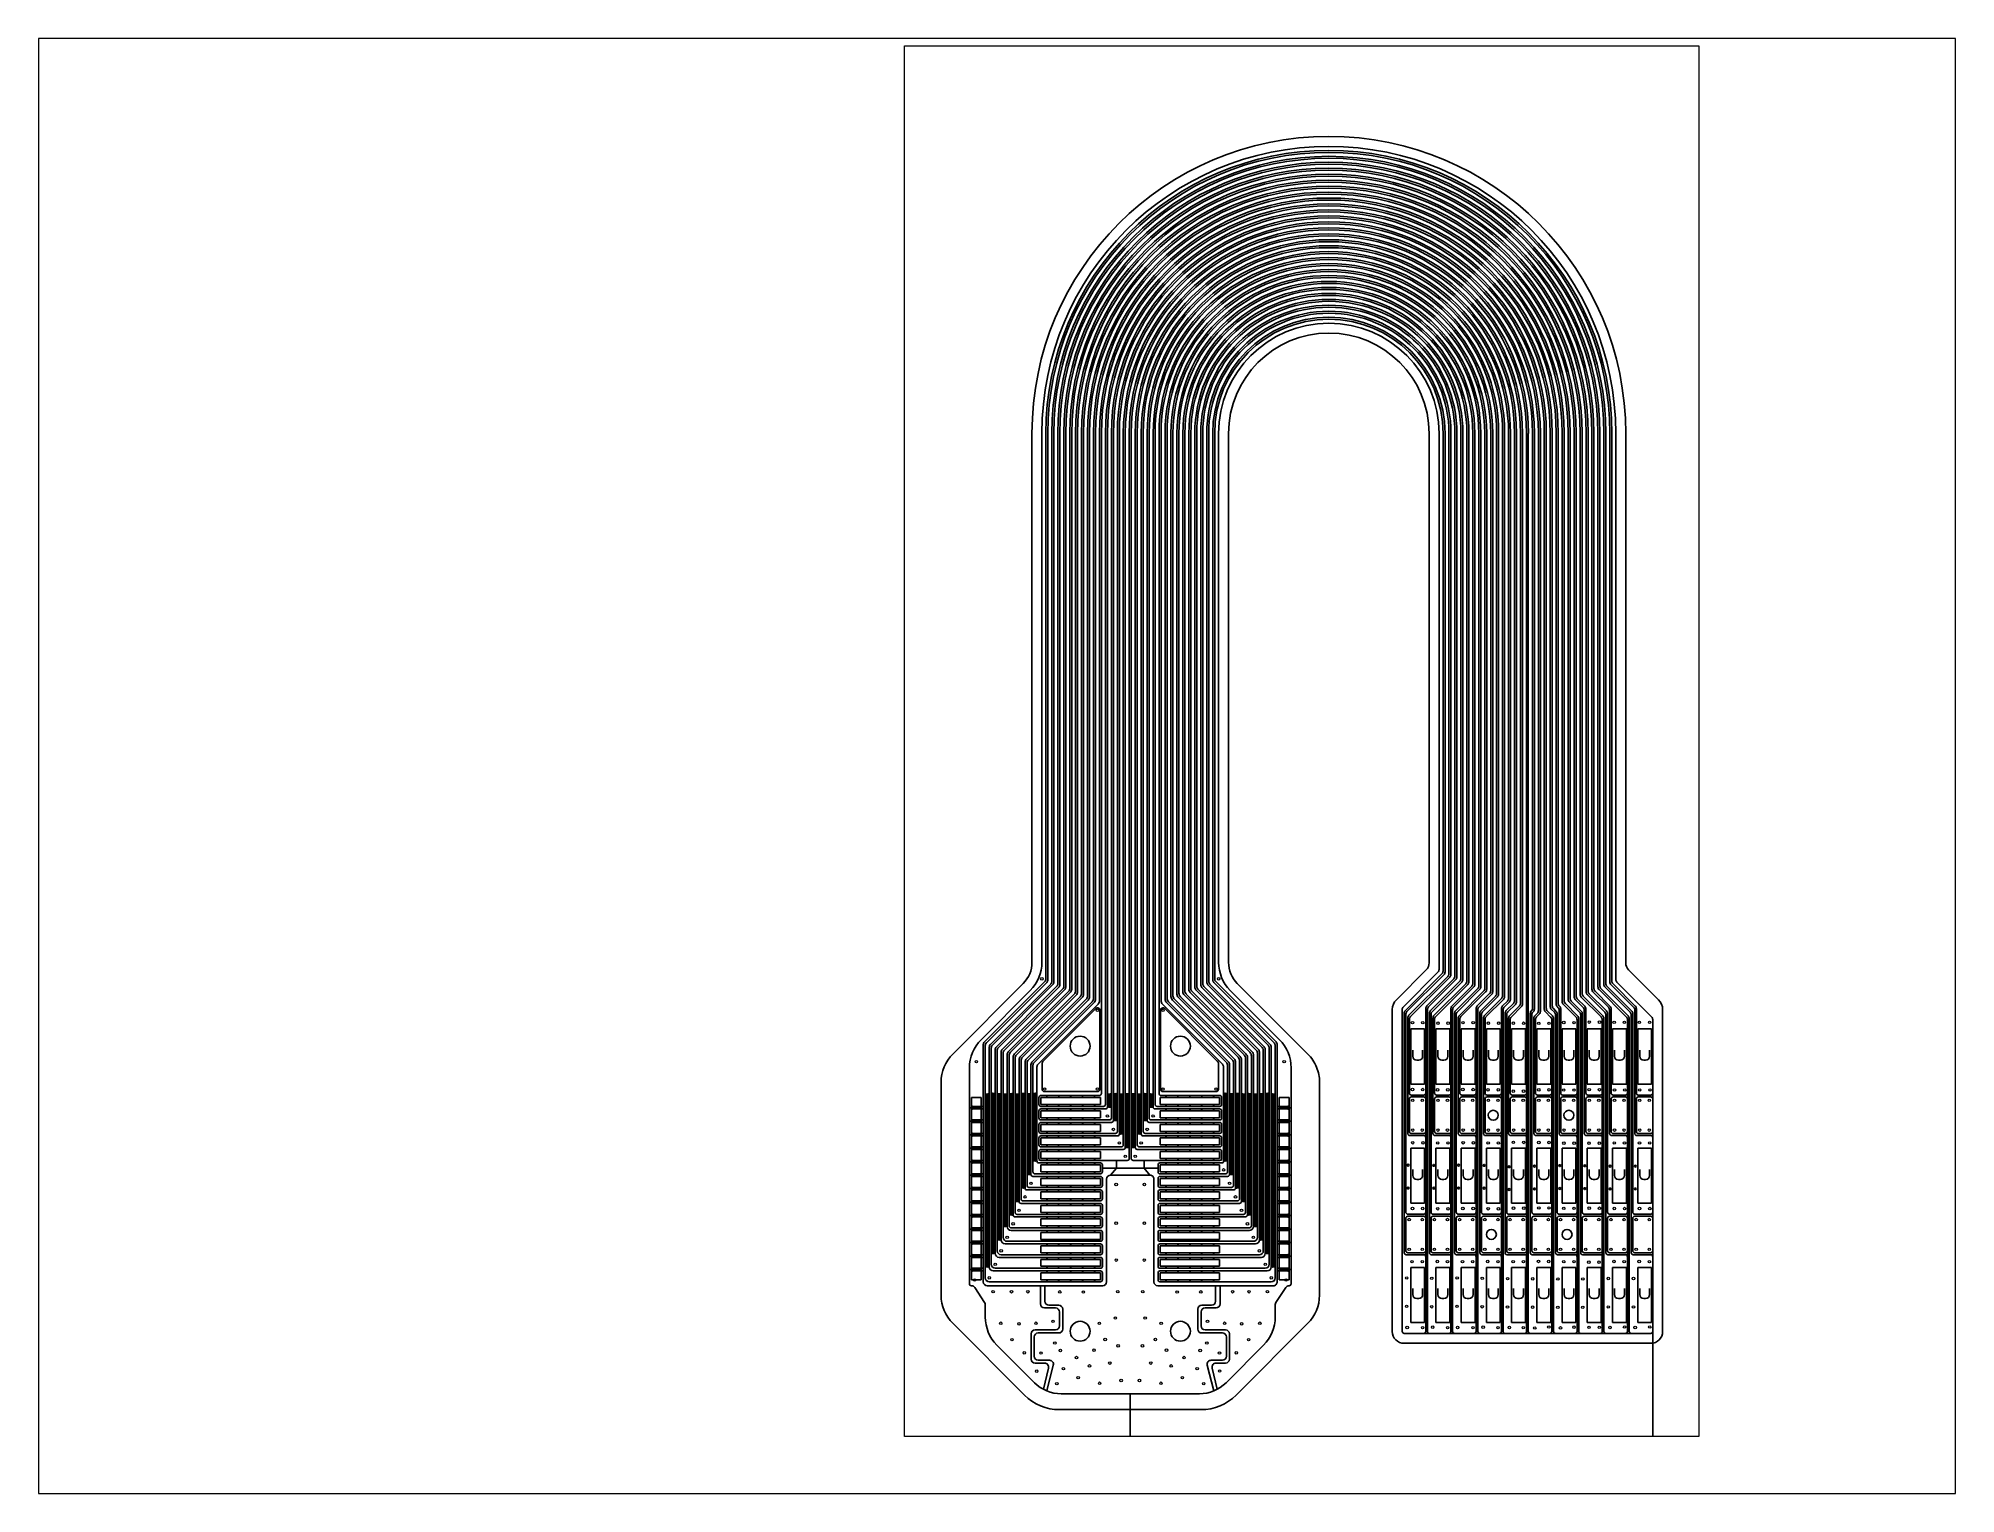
# Paper-space layout 'Layout1' of a CAD drawing. Header units: millimetres. Extents: x 26 to 231, y 20 to 176.
# The model-space entities are those that its viewports show. They can reach past a viewport. Long polylines and large blocks are cut down to what shows.
import ezdxf

# ---------------------------------------------------------------- set-up
doc = ezdxf.new("R2010")
doc.units = ezdxf.units.MM
for name, color, linetype in [('Al Foil', 2, 'Continuous'), ('Cut Through All', 3, 'Continuous'), ('DEF POINTS', 7, 'Continuous'), ('Expose Silicone', 1, 'Continuous')]:
    doc.layers.add(name, color=color, linetype=linetype)

msp = doc.modelspace()

# ---------------------------------------------------------------- linework, layer by layer
at = {"layer": 'Al Foil', "linetype": 'Continuous', "lineweight": 0}
for p, q in [((0, 0), (0, 70)), ((0, 70), (40, 70)), ((40, 70), (40, 0)), ((40, 0), (0, 0))]:
    msp.add_line(p, q, dxfattribs=at)
at = {"layer": 'Al Foil'}
for p, q in [((6.911, 50.491), (6.911, 23.865)), ((7.111, 50.491), (7.111, 23.036)), ((7.211, 50.491), (7.211, 22.995)), ((7.411, 50.491), (7.411, 22.912)), ((7.511, 50.491), (7.511, 22.871)), ((7.711, 50.491), (7.711, 22.788)), ((7.811, 50.491), (7.811, 22.746)), ((8.011, 50.491), (8.011, 22.664)), ((8.111, 50.491), (8.111, 22.622)), ((8.311, 50.491), (8.311, 22.539)), ((8.411, 50.491), (8.411, 22.519)), ((8.611, 50.491), (8.611, 22.436)), ((8.711, 50.491), (8.711, 22.394)), ((8.911, 50.491), (8.911, 22.311)), ((9.011, 50.491), (9.011, 22.27)), ((9.211, 50.491), (9.211, 22.187)), ((9.311, 50.491), (9.311, 22.146)), ((9.511, 50.491), (9.511, 22.063)), ((9.611, 50.491), (9.611, 22.022)), ((9.811, 50.491), (9.811, 21.939)), ((9.911, 50.491), (9.911, 17.263)), ((10.111, 50.491), (10.111, 16.713)), ((10.211, 50.491), (10.211, 16.584)), ((10.411, 50.491), (10.411, 16.034)), ((10.511, 50.491), (10.511, 15.905)), ((10.711, 50.491), (10.711, 15.355)), ((10.811, 50.491), (10.811, 15.226)), ((11.011, 50.491), (11.011, 14.676)), ((11.111, 50.491), (11.111, 14.547)), ((11.311, 50.491), (11.311, 13.997)), ((11.411, 50.491), (11.405, 13.997)), ((11.611, 50.491), (11.611, 14.547)), ((11.711, 50.491), (11.711, 14.676)), ((11.911, 50.491), (11.911, 15.226)), ((12.011, 50.491), (12.011, 15.355)), ((12.211, 50.491), (12.211, 15.905)), ((12.311, 50.491), (12.311, 16.034)), ((12.511, 50.491), (12.511, 16.584)), ((12.611, 50.491), (12.611, 16.713)), ((12.811, 50.491), (12.811, 17.263)), ((12.911, 50.491), (12.911, 21.939)), ((13.111, 50.491), (13.111, 22.022)), ((13.211, 50.491), (13.211, 22.063)), ((13.411, 50.491), (13.411, 22.146)), ((13.511, 50.491), (13.511, 22.187)), ((13.711, 50.491), (13.711, 22.27)), ((13.811, 50.491), (13.811, 22.311)), ((14.011, 50.491), (14.011, 22.394)), ((14.111, 50.491), (14.111, 22.436)), ((14.311, 50.491), (14.311, 22.519)), ((14.411, 50.491), (14.411, 22.539)), ((14.611, 50.491), (14.611, 22.622)), ((14.711, 50.491), (14.711, 22.664)), ((14.911, 50.491), (14.911, 22.746)), ((15.011, 50.491), (15.011, 22.788)), ((15.211, 50.491), (15.211, 22.871)), ((15.311, 50.491), (15.311, 22.912)), ((15.511, 50.491), (15.511, 22.995)), ((15.611, 50.491), (15.611, 23.036)), ((15.811, 50.491), (15.811, 23.865)), ((26.911, 23.509), (26.911, 50.491)), ((27.111, 23.426), (27.111, 50.491)), ((27.211, 23.385), (27.211, 50.491)), ((27.411, 23.302), (27.411, 50.491)), ((27.511, 23.261), (27.511, 50.491)), ((27.711, 23.178), (27.711, 50.491)), ((27.811, 23.137), (27.811, 50.491)), ((28.011, 23.054), (28.011, 50.491)), ((28.111, 23.012), (28.111, 50.491)), ((28.311, 22.929), (28.311, 50.491)), ((28.411, 22.888), (28.411, 50.491)), ((28.611, 22.805), (28.611, 50.491)), ((28.711, 22.764), (28.711, 50.491)), ((28.911, 22.681), (28.911, 50.491)), ((29.011, 22.639), (29.011, 50.491)), ((29.211, 22.557), (29.211, 50.491)), ((29.311, 22.515), (29.311, 50.491)), ((29.511, 22.432), (29.511, 50.491)), ((29.611, 22.391), (29.611, 50.491)), ((29.811, 22.308), (29.811, 50.491)), ((29.911, 22.267), (29.911, 50.491)), ((30.111, 22.184), (30.111, 50.491)), ((30.211, 22.142), (30.211, 50.491)), ((30.411, 22.06), (30.411, 50.491)), ((30.511, 22.018), (30.511, 50.491)), ((30.711, 21.935), (30.711, 50.491)), ((30.811, 21.894), (30.811, 50.491)), ((31.011, 21.811), (31.011, 50.491)), ((31.111, 21.77), (31.111, 50.491)), ((31.405, 5.288), (31.405, 50.491)), ((31.611, 21.521), (31.611, 50.491)), ((31.711, 21.521), (31.711, 50.491)), ((31.911, 21.438), (31.911, 50.491)), ((32.011, 21.397), (32.011, 50.491)), ((32.211, 21.516), (32.211, 50.491)), ((32.311, 21.557), (32.311, 50.491)), ((32.511, 21.64), (32.511, 50.491)), ((32.611, 21.681), (32.611, 50.491)), ((32.811, 21.764), (32.811, 50.491)), ((32.911, 21.806), (32.911, 50.491)), ((33.111, 21.888), (33.111, 50.491)), ((33.211, 21.93), (33.211, 50.491)), ((33.411, 22.013), (33.411, 50.491)), ((33.511, 22.054), (33.511, 50.491)), ((33.711, 22.137), (33.711, 50.491)), ((33.811, 22.178), (33.811, 50.491)), ((34.011, 22.261), (34.011, 50.491)), ((34.111, 22.303), (34.111, 50.491)), ((34.311, 22.385), (34.311, 50.491)), ((34.411, 22.427), (34.411, 50.491)), ((34.611, 22.51), (34.611, 50.491)), ((34.711, 22.551), (34.711, 50.491)), ((34.911, 22.634), (34.911, 50.491)), ((35.011, 22.675), (35.011, 50.491)), ((35.211, 22.758), (35.211, 50.491)), ((35.311, 22.8), (35.311, 50.491)), ((35.511, 22.883), (35.511, 50.491)), ((35.611, 22.924), (35.611, 50.491)), ((35.811, 23.007), (35.811, 50.491)), ((26.853, 23.368), (25.113, 21.629)), ((25.213, 21.446), (27.053, 23.285)), ((27.153, 23.244), (25.293, 21.384)), ((3.847, 19.972), (6.325, 22.451)), ((7.053, 22.895), (4.02, 19.862)), ((4.12, 19.821), (7.153, 22.854)), ((7.353, 22.771), (4.32, 19.738)), ((4.42, 19.696), (7.453, 22.729)), ((7.653, 22.646), (4.62, 19.614)), ((7.753, 22.605), (4.72, 19.572)), ((4.92, 19.489), (7.953, 22.522)), ((8.053, 22.481), (5.02, 19.448)), ((5.22, 19.365), (8.253, 22.398)), ((8.338, 22.342), (5.334, 19.338)), ((5.534, 19.255), (8.538, 22.259)), ((5.634, 19.214), (8.638, 22.218)), ((17.088, 19.214), (14.084, 22.218)), ((14.184, 22.259), (17.188, 19.255)), ((17.388, 19.338), (14.384, 22.342)), ((17.503, 19.365), (14.47, 22.398)), ((14.67, 22.481), (17.703, 19.448)), ((14.77, 22.522), (17.803, 19.489)), ((18.003, 19.572), (14.97, 22.605)), ((18.103, 19.614), (15.07, 22.646)), ((15.27, 22.729), (18.303, 19.696)), ((18.403, 19.738), (15.37, 22.771)), ((15.57, 22.854), (18.603, 19.821)), ((15.67, 22.895), (18.703, 19.862)), ((18.875, 19.972), (16.397, 22.451)), ((25.393, 21.201), (27.353, 23.161)), ((27.453, 23.119), (25.473, 21.14)), ((26.296, 21.68), (27.653, 23.037)), ((26.383, 21.626), (27.753, 22.995)), ((27.953, 22.912), (26.483, 21.443)), ((26.563, 21.381), (28.053, 22.871)), ((28.253, 22.788), (26.663, 21.199)), ((26.743, 21.137), (28.353, 22.747)), ((28.553, 22.664), (27.566, 21.677)), ((28.653, 22.622), (27.653, 21.623)), ((27.753, 21.44), (28.853, 22.539)), ((27.833, 21.379), (28.953, 22.498)), ((29.153, 22.415), (27.933, 21.196)), ((28.013, 21.134), (29.253, 22.374)), ((29.453, 22.291), (28.836, 21.675)), ((28.923, 21.62), (29.553, 22.25)), ((34.37, 22.244), (35.256, 21.358)), ((34.47, 22.285), (35.336, 21.419)), ((35.436, 21.602), (34.67, 22.368)), ((35.516, 21.663), (34.77, 22.41)), ((34.97, 22.493), (36.339, 21.123)), ((35.07, 22.534), (36.426, 21.178)), ((36.526, 21.361), (35.27, 22.617)), ((35.37, 22.658), (36.606, 21.422)), ((36.706, 21.605), (35.57, 22.741)), ((36.786, 21.666), (35.67, 22.783)), ((35.87, 22.865), (37.609, 21.126)), ((8.838, 22.135), (5.834, 19.131)), ((8.938, 22.093), (5.934, 19.09)), ((6.134, 19.007), (9.138, 22.01)), ((9.238, 21.969), (6.234, 18.965)), ((6.434, 18.883), (9.438, 21.886)), ((9.538, 21.845), (6.52, 18.827)), ((6.72, 18.744), (9.738, 21.762)), ((9.623, 21.541), (6.98, 18.898)), ((9.836, 17.488), (9.836, 21.452)), ((12.886, 21.452), (12.886, 17.488)), ((12.984, 21.762), (16.003, 18.744)), ((15.742, 18.898), (13.1, 21.541)), ((16.188, 18.841), (13.184, 21.845)), ((13.284, 21.886), (16.288, 18.883)), ((16.488, 18.965), (13.484, 21.969)), ((13.584, 22.01), (16.588, 19.007)), ((16.788, 19.09), (13.784, 22.093)), ((13.884, 22.135), (16.888, 19.131)), ((25.055, 21.487), (25.055, 5.288)), ((25.155, 9.25), (25.155, 21.304)), ((25.235, 21.243), (25.235, 11.288)), ((26.238, 5.288), (26.238, 21.539)), ((26.325, 5.288), (26.325, 21.484)), ((26.425, 21.301), (26.425, 9.25)), ((27.508, 21.536), (27.508, 5.288)), ((27.595, 21.482), (27.595, 5.288)), ((27.695, 9.25), (27.695, 21.299)), ((28.778, 5.288), (28.778, 21.533)), ((28.865, 5.288), (28.865, 21.479)), ((28.965, 21.296), (28.965, 9.25)), ((29.753, 22.167), (29.023, 21.437)), ((29.853, 22.125), (29.103, 21.376)), ((29.203, 21.193), (30.053, 22.042)), ((30.153, 22.001), (29.283, 21.132)), ((30.048, 21.53), (30.048, 5.288)), ((30.106, 21.672), (30.353, 21.918)), ((30.135, 5.288), (30.135, 21.476)), ((30.193, 21.617), (30.453, 21.877)), ((30.235, 21.293), (30.235, 9.25)), ((30.653, 21.794), (30.293, 21.435)), ((30.753, 21.752), (30.373, 21.373)), ((30.473, 21.19), (30.953, 21.67)), ((31.053, 21.628), (30.553, 21.129)), ((31.505, 21.29), (31.505, 9.25)), ((31.582, 21.45), (31.563, 21.432)), ((31.653, 21.38), (31.643, 21.37)), ((31.743, 21.187), (31.853, 21.297)), ((31.823, 21.126), (31.953, 21.255)), ((32.27, 21.374), (32.529, 21.115)), ((32.616, 21.169), (32.37, 21.416)), ((32.57, 21.498), (32.716, 21.352)), ((32.67, 21.54), (32.796, 21.414)), ((32.855, 21.272), (32.855, 11.288)), ((32.896, 21.596), (32.87, 21.623)), ((32.955, 15.25), (32.955, 21.455)), ((32.976, 21.658), (32.97, 21.664)), ((33.035, 17.288), (33.035, 21.516)), ((33.17, 21.747), (33.799, 21.118)), ((33.886, 21.172), (33.27, 21.788)), ((33.47, 21.871), (33.986, 21.355)), ((34.066, 21.416), (33.57, 21.913)), ((33.77, 21.996), (34.166, 21.599)), ((34.246, 21.661), (33.87, 22.037)), ((34.07, 22.12), (35.069, 21.12)), ((34.125, 11.288), (34.125, 21.275)), ((35.156, 21.175), (34.17, 22.161)), ((34.225, 21.458), (34.225, 15.25)), ((34.305, 17.288), (34.305, 21.519)), ((35.395, 21.278), (35.395, 11.288)), ((35.495, 15.25), (35.495, 21.461)), ((35.575, 17.288), (35.575, 21.522)), ((36.665, 21.281), (36.665, 11.288)), ((36.765, 15.25), (36.765, 21.463)), ((36.845, 17.288), (36.845, 21.525)), ((25.335, 15.25), (25.335, 21.06)), ((25.415, 20.999), (25.415, 17.288)), ((26.505, 11.288), (26.505, 21.24)), ((26.605, 21.057), (26.605, 15.25)), ((26.685, 17.288), (26.685, 20.996)), ((27.775, 11.288), (27.775, 21.237)), ((27.875, 21.054), (27.875, 15.25)), ((27.955, 17.288), (27.955, 20.993)), ((29.045, 21.234), (29.045, 11.288)), ((29.145, 15.25), (29.145, 21.052)), ((29.225, 20.99), (29.225, 17.288)), ((30.315, 21.232), (30.315, 11.288)), ((30.415, 15.25), (30.415, 21.049)), ((30.495, 20.987), (30.495, 17.288)), ((31.585, 21.229), (31.585, 11.288)), ((31.685, 15.25), (31.685, 21.046)), ((31.765, 17.288), (31.765, 20.985)), ((32.588, 20.973), (32.588, 5.288)), ((32.675, 5.288), (32.675, 21.028)), ((32.775, 21.211), (32.775, 9.25)), ((33.858, 20.976), (33.858, 5.288)), ((33.945, 5.288), (33.945, 21.031)), ((34.045, 21.214), (34.045, 9.25)), ((35.128, 20.979), (35.128, 5.288)), ((35.215, 5.288), (35.215, 21.033)), ((35.315, 21.216), (35.315, 9.25)), ((36.398, 20.982), (36.398, 5.288)), ((36.485, 21.036), (36.485, 5.288)), ((36.585, 9.25), (36.585, 21.219)), ((37.668, 20.985), (37.668, 0)), ((3.961, 19.721), (3.961, 7.786)), ((4.061, 7.986), (4.061, 19.679)), ((4.261, 8.536), (4.261, 19.596)), ((4.361, 8.665), (4.361, 19.555)), ((4.561, 19.472), (4.561, 9.215)), ((4.661, 19.431), (4.661, 9.344)), ((4.861, 9.894), (4.861, 19.348)), ((17.861, 19.348), (17.861, 9.894)), ((18.061, 9.344), (18.061, 19.431)), ((18.161, 9.215), (18.161, 19.472)), ((18.361, 19.555), (18.361, 8.665)), ((18.461, 8.536), (18.461, 19.596)), ((18.661, 19.679), (18.661, 7.986)), ((18.761, 19.721), (18.761, 7.786)), ((3.261, 7.686), (3.261, 18.558)), ((4.961, 19.306), (4.961, 10.023)), ((5.161, 10.573), (5.161, 19.224)), ((5.261, 19.161), (5.261, 10.602)), ((5.461, 11.152), (5.461, 19.079)), ((5.561, 11.281), (5.561, 19.037)), ((5.761, 18.954), (5.761, 11.831)), ((5.861, 18.913), (5.861, 11.96)), ((6.061, 12.51), (6.061, 18.83)), ((6.161, 18.789), (6.161, 12.639)), ((6.361, 13.189), (6.361, 18.706)), ((6.461, 18.685), (6.461, 13.318)), ((6.661, 13.868), (6.661, 18.602)), ((6.922, 17.488), (6.922, 18.757)), ((15.801, 17.488), (15.801, 18.757)), ((16.061, 18.602), (16.061, 13.868)), ((16.261, 13.318), (16.261, 18.664)), ((16.361, 18.706), (16.361, 13.189)), ((16.561, 12.639), (16.561, 18.789)), ((16.661, 18.83), (16.661, 12.51)), ((16.861, 11.96), (16.861, 18.913)), ((16.961, 18.954), (16.961, 11.831)), ((17.161, 11.281), (17.161, 19.037)), ((17.261, 19.079), (17.261, 11.152)), ((17.461, 10.602), (17.461, 19.161)), ((17.561, 10.573), (17.561, 19.224)), ((17.761, 19.306), (17.761, 10.023)), ((19.461, 7.686), (19.461, 18.558)), ((3.811, 16.548), (3.261, 16.548)), ((3.961, 16.613), (3.411, 16.613)), ((3.961, 16.484), (3.411, 16.484)), ((4.061, 17.236), (4.199, 17.236)), ((4.061, 17.136), (4.199, 17.136)), ((4.061, 17.036), (4.199, 17.036)), ((4.061, 16.936), (4.199, 16.936)), ((4.061, 16.836), (4.199, 16.836)), ((4.061, 16.736), (4.199, 16.736)), ((4.061, 16.636), (4.199, 16.636)), ((4.061, 16.536), (4.199, 16.536)), ((4.061, 16.436), (4.199, 16.436)), ((4.124, 17.186), (4.261, 17.186)), ((4.124, 17.086), (4.261, 17.086)), ((4.124, 16.986), (4.261, 16.986)), ((4.124, 16.886), (4.261, 16.886)), ((4.124, 16.786), (4.261, 16.786)), ((4.124, 16.686), (4.261, 16.686)), ((4.124, 16.586), (4.261, 16.586)), ((4.124, 16.486), (4.261, 16.486)), ((4.361, 17.215), (4.499, 17.215)), ((4.361, 17.115), (4.499, 17.115)), ((4.361, 17.015), (4.499, 17.015)), ((4.361, 16.915), (4.499, 16.915)), ((4.361, 16.815), (4.499, 16.815)), ((4.361, 16.715), (4.499, 16.715)), ((4.361, 16.615), (4.499, 16.615)), ((4.361, 16.515), (4.499, 16.515)), ((4.361, 16.415), (4.499, 16.415)), ((4.424, 17.265), (4.561, 17.265)), ((4.424, 17.165), (4.561, 17.165)), ((4.424, 17.065), (4.561, 17.065)), ((4.424, 16.965), (4.561, 16.965)), ((4.424, 16.865), (4.561, 16.865)), ((4.424, 16.765), (4.561, 16.765)), ((4.424, 16.665), (4.561, 16.665)), ((4.424, 16.565), (4.561, 16.565)), ((4.424, 16.465), (4.561, 16.465)), ((4.661, 17.194), (4.799, 17.194)), ((4.661, 17.094), (4.799, 17.094)), ((4.661, 16.994), (4.799, 16.994)), ((4.661, 16.894), (4.799, 16.894)), ((4.661, 16.794), (4.799, 16.794)), ((4.661, 16.694), (4.799, 16.694)), ((4.661, 16.594), (4.799, 16.594)), ((4.661, 16.494), (4.799, 16.494)), ((4.724, 17.244), (4.861, 17.244)), ((4.724, 17.144), (4.861, 17.144)), ((4.724, 17.044), (4.861, 17.044)), ((4.724, 16.944), (4.861, 16.944)), ((4.724, 16.844), (4.861, 16.844)), ((4.724, 16.744), (4.861, 16.744)), ((4.724, 16.644), (4.861, 16.644)), ((4.724, 16.544), (4.861, 16.544)), ((4.724, 16.444), (4.861, 16.444)), ((4.961, 17.173), (5.099, 17.173)), ((4.961, 17.073), (5.099, 17.073)), ((4.961, 16.973), (5.099, 16.973)), ((4.961, 16.873), (5.099, 16.873)), ((4.961, 16.773), (5.099, 16.773)), ((4.961, 16.673), (5.099, 16.673)), ((4.961, 16.573), (5.099, 16.573)), ((4.961, 16.473), (5.099, 16.473)), ((5.024, 17.223), (5.161, 17.223)), ((5.024, 17.123), (5.161, 17.123)), ((5.024, 17.023), (5.161, 17.023)), ((5.024, 16.923), (5.161, 16.923)), ((5.024, 16.823), (5.161, 16.823)), ((5.024, 16.723), (5.161, 16.723)), ((5.024, 16.623), (5.161, 16.623)), ((5.024, 16.523), (5.161, 16.523)), ((5.024, 16.423), (5.161, 16.423)), ((5.261, 17.252), (5.399, 17.252)), ((5.261, 17.152), (5.399, 17.152)), ((5.261, 17.052), (5.399, 17.052)), ((5.261, 16.952), (5.399, 16.952)), ((5.261, 16.852), (5.399, 16.852)), ((5.261, 16.752), (5.399, 16.752)), ((5.261, 16.652), (5.399, 16.652)), ((5.261, 16.552), (5.399, 16.552)), ((5.261, 16.452), (5.399, 16.452)), ((5.324, 17.202), (5.461, 17.202)), ((5.324, 17.102), (5.461, 17.102)), ((5.324, 17.002), (5.461, 17.002)), ((5.324, 16.902), (5.461, 16.902)), ((5.324, 16.802), (5.461, 16.802)), ((5.324, 16.702), (5.461, 16.702)), ((5.324, 16.602), (5.461, 16.602)), ((5.324, 16.502), (5.461, 16.502)), ((5.561, 17.231), (5.699, 17.231)), ((5.561, 17.131), (5.699, 17.131)), ((5.561, 17.031), (5.699, 17.031)), ((5.561, 16.931), (5.699, 16.931)), ((5.561, 16.831), (5.699, 16.831)), ((5.561, 16.731), (5.699, 16.731)), ((5.561, 16.631), (5.699, 16.631)), ((5.561, 16.531), (5.699, 16.531)), ((5.561, 16.431), (5.699, 16.431)), ((5.624, 17.181), (5.761, 17.181)), ((5.624, 17.081), (5.761, 17.081)), ((5.624, 16.981), (5.761, 16.981)), ((5.624, 16.881), (5.761, 16.881)), ((5.624, 16.781), (5.761, 16.781)), ((5.624, 16.681), (5.761, 16.681)), ((5.624, 16.581), (5.761, 16.581)), ((5.624, 16.481), (5.761, 16.481)), ((5.861, 17.21), (5.999, 17.21)), ((5.861, 17.11), (5.999, 17.11)), ((5.861, 17.01), (5.999, 17.01)), ((5.861, 16.91), (5.999, 16.91)), ((5.861, 16.81), (5.999, 16.81)), ((5.861, 16.71), (5.999, 16.71)), ((5.861, 16.61), (5.999, 16.61)), ((5.861, 16.51), (5.999, 16.51)), ((5.924, 17.26), (6.061, 17.26)), ((5.924, 17.16), (6.061, 17.16)), ((5.924, 17.06), (6.061, 17.06)), ((5.924, 16.96), (6.061, 16.96)), ((5.924, 16.86), (6.061, 16.86)), ((5.924, 16.76), (6.061, 16.76)), ((5.924, 16.66), (6.061, 16.66)), ((5.924, 16.56), (6.061, 16.56)), ((5.924, 16.46), (6.061, 16.46)), ((6.161, 17.189), (6.299, 17.189)), ((6.161, 17.089), (6.299, 17.089)), ((6.161, 16.989), (6.299, 16.989)), ((6.161, 16.889), (6.299, 16.889)), ((6.161, 16.789), (6.299, 16.789)), ((6.161, 16.689), (6.299, 16.689)), ((6.161, 16.589), (6.299, 16.589)), ((6.161, 16.489), (6.299, 16.489)), ((6.224, 17.239), (6.361, 17.239)), ((6.224, 17.139), (6.361, 17.139)), ((6.224, 17.039), (6.361, 17.039)), ((6.224, 16.939), (6.361, 16.939)), ((6.224, 16.839), (6.361, 16.839)), ((6.224, 16.739), (6.361, 16.739)), ((6.224, 16.639), (6.361, 16.639)), ((6.224, 16.539), (6.361, 16.539)), ((6.224, 16.439), (6.361, 16.439)), ((6.461, 17.268), (6.599, 17.268)), ((6.461, 17.168), (6.599, 17.168)), ((6.461, 17.068), (6.599, 17.068)), ((6.461, 16.968), (6.599, 16.968)), ((6.461, 16.868), (6.599, 16.868)), ((6.461, 16.768), (6.599, 16.768)), ((6.461, 16.668), (6.599, 16.668)), ((6.461, 16.568), (6.599, 16.568)), ((6.461, 16.468), (6.599, 16.468)), ((6.524, 17.218), (6.661, 17.218)), ((6.524, 17.118), (6.661, 17.118)), ((6.524, 17.018), (6.661, 17.018)), ((6.524, 16.918), (6.661, 16.918)), ((6.524, 16.818), (6.661, 16.818)), ((6.524, 16.718), (6.661, 16.718)), ((6.524, 16.618), (6.661, 16.618)), ((6.524, 16.518), (6.661, 16.518)), ((6.524, 16.418), (6.661, 16.418)), ((6.761, 16.713), (6.761, 17.063)), ((9.811, 17.163), (6.861, 17.163)), ((10.011, 16.613), (6.861, 16.613)), ((6.861, 16.484), (10.111, 16.484)), ((7.047, 17.363), (9.711, 17.363)), ((10.349, 17.234), (10.211, 17.234)), ((10.349, 17.134), (10.211, 17.134)), ((10.349, 17.034), (10.211, 17.034)), ((10.349, 16.934), (10.211, 16.934)), ((10.349, 16.834), (10.211, 16.834)), ((10.349, 16.734), (10.211, 16.734)), ((10.349, 16.634), (10.211, 16.634)), ((10.411, 17.184), (10.274, 17.184)), ((10.411, 17.084), (10.274, 17.084)), ((10.411, 16.984), (10.274, 16.984)), ((10.411, 16.884), (10.274, 16.884)), ((10.411, 16.784), (10.274, 16.784)), ((10.411, 16.684), (10.274, 16.684)), ((10.411, 16.584), (10.274, 16.584)), ((10.649, 17.255), (10.511, 17.255)), ((10.649, 17.155), (10.511, 17.155)), ((10.649, 17.055), (10.511, 17.055)), ((10.649, 16.955), (10.511, 16.955)), ((10.649, 16.855), (10.511, 16.855)), ((10.649, 16.755), (10.511, 16.755)), ((10.649, 16.655), (10.511, 16.655)), ((10.649, 16.555), (10.511, 16.555)), ((10.649, 16.455), (10.511, 16.455)), ((10.711, 17.205), (10.574, 17.205)), ((10.711, 17.105), (10.574, 17.105)), ((10.711, 17.005), (10.574, 17.005)), ((10.711, 16.905), (10.574, 16.905)), ((10.711, 16.805), (10.574, 16.805)), ((10.711, 16.705), (10.574, 16.705)), ((10.711, 16.605), (10.574, 16.605)), ((10.711, 16.505), (10.574, 16.505)), ((10.949, 17.176), (10.811, 17.176)), ((10.949, 17.076), (10.811, 17.076)), ((10.949, 16.976), (10.811, 16.976)), ((10.949, 16.876), (10.811, 16.876)), ((10.949, 16.776), (10.811, 16.776)), ((10.949, 16.676), (10.811, 16.676)), ((10.949, 16.576), (10.811, 16.576)), ((10.949, 16.476), (10.811, 16.476)), ((11.011, 17.226), (10.874, 17.226)), ((11.011, 17.126), (10.874, 17.126)), ((11.011, 17.026), (10.874, 17.026)), ((11.011, 16.926), (10.874, 16.926)), ((11.011, 16.826), (10.874, 16.826)), ((11.011, 16.726), (10.874, 16.726)), ((11.011, 16.626), (10.874, 16.626)), ((11.011, 16.526), (10.874, 16.526)), ((11.011, 16.426), (10.874, 16.426)), ((11.249, 17.197), (11.111, 17.197)), ((11.249, 17.097), (11.111, 17.097)), ((11.249, 16.997), (11.111, 16.997)), ((11.249, 16.897), (11.111, 16.897)), ((11.249, 16.797), (11.111, 16.797)), ((11.249, 16.697), (11.111, 16.697)), ((11.249, 16.597), (11.111, 16.597)), ((11.249, 16.497), (11.111, 16.497)), ((11.311, 17.247), (11.174, 17.247)), ((11.311, 17.147), (11.174, 17.147)), ((11.311, 17.047), (11.174, 17.047)), ((11.311, 16.947), (11.174, 16.947)), ((11.311, 16.847), (11.174, 16.847)), ((11.311, 16.747), (11.174, 16.747)), ((11.311, 16.647), (11.174, 16.647)), ((11.311, 16.547), (11.174, 16.547)), ((11.311, 16.447), (11.174, 16.447)), ((11.405, 17.247), (11.549, 17.247)), ((11.405, 17.147), (11.549, 17.147)), ((11.405, 17.047), (11.549, 17.047)), ((11.405, 16.947), (11.549, 16.947)), ((11.405, 16.847), (11.549, 16.847)), ((11.405, 16.747), (11.549, 16.747)), ((11.405, 16.647), (11.549, 16.647)), ((11.405, 16.547), (11.549, 16.547)), ((11.405, 16.447), (11.549, 16.447)), ((11.474, 17.197), (11.611, 17.197)), ((11.474, 17.097), (11.611, 17.097)), ((11.474, 16.997), (11.611, 16.997)), ((11.474, 16.897), (11.611, 16.897)), ((11.474, 16.797), (11.611, 16.797)), ((11.474, 16.697), (11.611, 16.697)), ((11.474, 16.597), (11.611, 16.597)), ((11.474, 16.497), (11.611, 16.497)), ((11.711, 17.226), (11.849, 17.226)), ((11.711, 17.126), (11.849, 17.126)), ((11.711, 17.026), (11.849, 17.026)), ((11.711, 16.926), (11.849, 16.926)), ((11.711, 16.826), (11.849, 16.826)), ((11.711, 16.726), (11.849, 16.726)), ((11.711, 16.626), (11.849, 16.626)), ((11.711, 16.526), (11.849, 16.526)), ((11.711, 16.426), (11.849, 16.426)), ((11.774, 17.176), (11.911, 17.176)), ((11.774, 17.076), (11.911, 17.076)), ((11.774, 16.976), (11.911, 16.976)), ((11.774, 16.876), (11.911, 16.876)), ((11.774, 16.776), (11.911, 16.776)), ((11.774, 16.676), (11.911, 16.676)), ((11.774, 16.576), (11.911, 16.576)), ((11.774, 16.476), (11.911, 16.476)), ((12.011, 17.205), (12.149, 17.205)), ((12.011, 17.105), (12.149, 17.105)), ((12.011, 17.005), (12.149, 17.005)), ((12.011, 16.905), (12.149, 16.905)), ((12.011, 16.805), (12.149, 16.805)), ((12.011, 16.705), (12.149, 16.705)), ((12.011, 16.605), (12.149, 16.605)), ((12.011, 16.505), (12.149, 16.505)), ((12.074, 17.255), (12.211, 17.255)), ((12.074, 17.155), (12.211, 17.155)), ((12.074, 17.055), (12.211, 17.055)), ((12.074, 16.955), (12.211, 16.955)), ((12.074, 16.855), (12.211, 16.855)), ((12.074, 16.755), (12.211, 16.755)), ((12.074, 16.655), (12.211, 16.655)), ((12.074, 16.555), (12.211, 16.555)), ((12.074, 16.455), (12.211, 16.455)), ((12.311, 17.184), (12.449, 17.184)), ((12.311, 17.084), (12.449, 17.084)), ((12.311, 16.984), (12.449, 16.984)), ((12.311, 16.884), (12.449, 16.884)), ((12.311, 16.784), (12.449, 16.784)), ((12.311, 16.684), (12.449, 16.684)), ((12.311, 16.584), (12.449, 16.584)), ((12.374, 17.234), (12.511, 17.234)), ((12.374, 17.134), (12.511, 17.134)), ((12.374, 17.034), (12.511, 17.034)), ((12.374, 16.934), (12.511, 16.934)), ((12.374, 16.834), (12.511, 16.834)), ((12.374, 16.734), (12.511, 16.734)), ((12.374, 16.634), (12.511, 16.634)), ((15.861, 16.484), (12.611, 16.484)), ((15.861, 16.613), (12.711, 16.613)), ((12.911, 17.163), (15.861, 17.163)), ((13.011, 17.363), (15.676, 17.363)), ((15.961, 17.063), (15.961, 16.713)), ((16.199, 17.218), (16.061, 17.218)), ((16.199, 17.118), (16.061, 17.118)), ((16.199, 17.018), (16.061, 17.018)), ((16.199, 16.918), (16.061, 16.918)), ((16.199, 16.818), (16.061, 16.818)), ((16.199, 16.718), (16.061, 16.718)), ((16.199, 16.618), (16.061, 16.618)), ((16.199, 16.518), (16.061, 16.518)), ((16.199, 16.418), (16.061, 16.418)), ((16.261, 17.268), (16.124, 17.268)), ((16.261, 17.168), (16.124, 17.168)), ((16.261, 17.068), (16.124, 17.068)), ((16.261, 16.968), (16.124, 16.968)), ((16.261, 16.868), (16.124, 16.868)), ((16.261, 16.768), (16.124, 16.768)), ((16.261, 16.668), (16.124, 16.668)), ((16.261, 16.568), (16.124, 16.568)), ((16.261, 16.468), (16.124, 16.468)), ((16.499, 17.239), (16.361, 17.239)), ((16.499, 17.139), (16.361, 17.139)), ((16.499, 17.039), (16.361, 17.039)), ((16.499, 16.939), (16.361, 16.939)), ((16.499, 16.839), (16.361, 16.839)), ((16.499, 16.739), (16.361, 16.739)), ((16.499, 16.639), (16.361, 16.639)), ((16.499, 16.539), (16.361, 16.539)), ((16.499, 16.439), (16.361, 16.439)), ((16.561, 17.189), (16.424, 17.189)), ((16.561, 17.089), (16.424, 17.089)), ((16.561, 16.989), (16.424, 16.989)), ((16.561, 16.889), (16.424, 16.889)), ((16.561, 16.789), (16.424, 16.789)), ((16.561, 16.689), (16.424, 16.689)), ((16.561, 16.589), (16.424, 16.589)), ((16.561, 16.489), (16.424, 16.489)), ((16.799, 17.26), (16.661, 17.26)), ((16.799, 17.16), (16.661, 17.16)), ((16.799, 17.06), (16.661, 17.06)), ((16.799, 16.96), (16.661, 16.96)), ((16.799, 16.86), (16.661, 16.86)), ((16.799, 16.76), (16.661, 16.76)), ((16.799, 16.66), (16.661, 16.66)), ((16.799, 16.56), (16.661, 16.56)), ((16.799, 16.46), (16.661, 16.46)), ((16.861, 17.21), (16.724, 17.21)), ((16.861, 17.11), (16.724, 17.11)), ((16.861, 17.01), (16.724, 17.01)), ((16.861, 16.91), (16.724, 16.91)), ((16.861, 16.81), (16.724, 16.81)), ((16.861, 16.71), (16.724, 16.71)), ((16.861, 16.61), (16.724, 16.61)), ((16.861, 16.51), (16.724, 16.51)), ((17.099, 17.181), (16.961, 17.181)), ((17.099, 17.081), (16.961, 17.081)), ((17.099, 16.981), (16.961, 16.981)), ((17.099, 16.881), (16.961, 16.881)), ((17.099, 16.781), (16.961, 16.781)), ((17.099, 16.681), (16.961, 16.681)), ((17.099, 16.581), (16.961, 16.581)), ((17.099, 16.481), (16.961, 16.481)), ((17.161, 17.231), (17.024, 17.231)), ((17.161, 17.131), (17.024, 17.131)), ((17.161, 17.031), (17.024, 17.031)), ((17.161, 16.931), (17.024, 16.931)), ((17.161, 16.831), (17.024, 16.831)), ((17.161, 16.731), (17.024, 16.731)), ((17.161, 16.631), (17.024, 16.631)), ((17.161, 16.531), (17.024, 16.531)), ((17.161, 16.431), (17.024, 16.431)), ((17.399, 17.202), (17.261, 17.202)), ((17.399, 17.102), (17.261, 17.102)), ((17.399, 17.002), (17.261, 17.002)), ((17.399, 16.902), (17.261, 16.902)), ((17.399, 16.802), (17.261, 16.802)), ((17.399, 16.702), (17.261, 16.702)), ((17.399, 16.602), (17.261, 16.602)), ((17.399, 16.502), (17.261, 16.502)), ((17.461, 17.252), (17.324, 17.252)), ((17.461, 17.152), (17.324, 17.152)), ((17.461, 17.052), (17.324, 17.052)), ((17.461, 16.952), (17.324, 16.952)), ((17.461, 16.852), (17.324, 16.852)), ((17.461, 16.752), (17.324, 16.752)), ((17.461, 16.652), (17.324, 16.652)), ((17.461, 16.552), (17.324, 16.552)), ((17.461, 16.452), (17.324, 16.452)), ((17.699, 17.223), (17.561, 17.223)), ((17.699, 17.123), (17.561, 17.123)), ((17.699, 17.023), (17.561, 17.023)), ((17.699, 16.923), (17.561, 16.923)), ((17.699, 16.823), (17.561, 16.823)), ((17.699, 16.723), (17.561, 16.723)), ((17.699, 16.623), (17.561, 16.623)), ((17.699, 16.523), (17.561, 16.523)), ((17.699, 16.423), (17.561, 16.423)), ((17.761, 17.173), (17.624, 17.173)), ((17.761, 17.073), (17.624, 17.073)), ((17.761, 16.973), (17.624, 16.973)), ((17.761, 16.873), (17.624, 16.873)), ((17.761, 16.773), (17.624, 16.773)), ((17.761, 16.673), (17.624, 16.673)), ((17.761, 16.573), (17.624, 16.573)), ((17.761, 16.473), (17.624, 16.473)), ((17.999, 17.244), (17.861, 17.244)), ((17.999, 17.144), (17.861, 17.144)), ((17.999, 17.044), (17.861, 17.044)), ((17.999, 16.944), (17.861, 16.944)), ((17.999, 16.844), (17.861, 16.844)), ((17.999, 16.744), (17.861, 16.744)), ((17.999, 16.644), (17.861, 16.644)), ((17.999, 16.544), (17.861, 16.544)), ((17.999, 16.444), (17.861, 16.444)), ((18.061, 17.194), (17.924, 17.194)), ((18.061, 17.094), (17.924, 17.094)), ((18.061, 16.994), (17.924, 16.994)), ((18.061, 16.894), (17.924, 16.894)), ((18.061, 16.794), (17.924, 16.794)), ((18.061, 16.694), (17.924, 16.694)), ((18.061, 16.594), (17.924, 16.594)), ((18.061, 16.494), (17.924, 16.494)), ((18.299, 17.265), (18.161, 17.265)), ((18.299, 17.165), (18.161, 17.165)), ((18.299, 17.065), (18.161, 17.065)), ((18.299, 16.965), (18.161, 16.965)), ((18.299, 16.865), (18.161, 16.865)), ((18.299, 16.765), (18.161, 16.765)), ((18.299, 16.665), (18.161, 16.665)), ((18.299, 16.565), (18.161, 16.565)), ((18.299, 16.465), (18.161, 16.465)), ((18.361, 17.215), (18.224, 17.215)), ((18.361, 17.115), (18.224, 17.115)), ((18.361, 17.015), (18.224, 17.015)), ((18.361, 16.915), (18.224, 16.915)), ((18.361, 16.815), (18.224, 16.815)), ((18.361, 16.715), (18.224, 16.715)), ((18.361, 16.615), (18.224, 16.615)), ((18.361, 16.515), (18.224, 16.515)), ((18.361, 16.415), (18.224, 16.415)), ((18.599, 17.186), (18.461, 17.186)), ((18.599, 17.086), (18.461, 17.086)), ((18.599, 16.986), (18.461, 16.986)), ((18.599, 16.886), (18.461, 16.886)), ((18.599, 16.786), (18.461, 16.786)), ((18.599, 16.686), (18.461, 16.686)), ((18.599, 16.586), (18.461, 16.586)), ((18.599, 16.486), (18.461, 16.486)), ((18.661, 17.236), (18.524, 17.236)), ((18.661, 17.136), (18.524, 17.136)), ((18.661, 17.036), (18.524, 17.036)), ((18.661, 16.936), (18.524, 16.936)), ((18.661, 16.836), (18.524, 16.836)), ((18.661, 16.736), (18.524, 16.736)), ((18.661, 16.636), (18.524, 16.636)), ((18.661, 16.536), (18.524, 16.536)), ((18.661, 16.436), (18.524, 16.436)), ((18.758, 16.613), (19.308, 16.613)), ((18.758, 16.484), (19.308, 16.484)), ((18.908, 16.548), (19.458, 16.548)), ((25.415, 15.35), (25.415, 16.988)), ((25.515, 17.188), (26.138, 17.188)), ((25.515, 17.088), (26.138, 17.088)), ((26.685, 15.35), (26.685, 16.988)), ((27.408, 17.188), (26.785, 17.188)), ((26.785, 17.088), (27.408, 17.088)), ((27.955, 15.35), (27.955, 16.988)), ((28.678, 17.188), (28.055, 17.188)), ((28.055, 17.088), (28.678, 17.088)), ((29.225, 15.35), (29.225, 16.988)), ((29.325, 17.188), (29.948, 17.188)), ((29.325, 17.088), (29.948, 17.088)), ((30.495, 15.35), (30.495, 16.988)), ((30.595, 17.188), (31.218, 17.188)), ((30.595, 17.088), (31.218, 17.088)), ((31.765, 15.35), (31.765, 16.988)), ((32.488, 17.188), (31.865, 17.188)), ((31.865, 17.088), (32.488, 17.088)), ((33.035, 15.35), (33.035, 16.988)), ((33.758, 17.188), (33.135, 17.188)), ((33.135, 17.088), (33.758, 17.088)), ((34.305, 15.35), (34.305, 16.988)), ((35.028, 17.188), (34.405, 17.188)), ((34.405, 17.088), (35.028, 17.088)), ((35.575, 15.35), (35.575, 16.988)), ((36.298, 17.188), (35.675, 17.188)), ((35.675, 17.088), (36.298, 17.088)), ((36.845, 15.35), (36.845, 16.988)), ((37.568, 17.188), (36.945, 17.188)), ((36.945, 17.088), (37.568, 17.088)), ((3.811, 15.869), (3.261, 15.869)), ((3.961, 15.934), (3.411, 15.934)), ((3.961, 15.805), (3.411, 15.805)), ((4.061, 16.336), (4.199, 16.336)), ((4.061, 16.236), (4.199, 16.236)), ((4.061, 16.136), (4.199, 16.136)), ((4.061, 16.036), (4.199, 16.036)), ((4.061, 15.936), (4.199, 15.936)), ((4.061, 15.836), (4.199, 15.836)), ((4.061, 15.736), (4.199, 15.736)), ((4.061, 15.636), (4.199, 15.636)), ((4.061, 15.536), (4.199, 15.536)), ((4.124, 16.386), (4.261, 16.386)), ((4.124, 16.286), (4.261, 16.286)), ((4.124, 16.186), (4.261, 16.186)), ((4.124, 16.086), (4.261, 16.086)), ((4.124, 15.986), (4.261, 15.986)), ((4.124, 15.886), (4.261, 15.886)), ((4.124, 15.786), (4.261, 15.786)), ((4.124, 15.686), (4.261, 15.686)), ((4.124, 15.586), (4.261, 15.586)), ((4.124, 15.486), (4.261, 15.486)), ((4.361, 16.315), (4.499, 16.315)), ((4.361, 16.215), (4.499, 16.215)), ((4.361, 16.115), (4.499, 16.115)), ((4.361, 16.015), (4.499, 16.015)), ((4.361, 15.915), (4.499, 15.915)), ((4.361, 15.815), (4.499, 15.815)), ((4.361, 15.715), (4.499, 15.715)), ((4.361, 15.615), (4.499, 15.615)), ((4.361, 15.515), (4.499, 15.515)), ((4.424, 16.365), (4.561, 16.365)), ((4.424, 16.265), (4.561, 16.265)), ((4.424, 16.165), (4.561, 16.165)), ((4.424, 16.065), (4.561, 16.065)), ((4.424, 15.965), (4.561, 15.965)), ((4.424, 15.865), (4.561, 15.865)), ((4.424, 15.765), (4.561, 15.765)), ((4.424, 15.665), (4.561, 15.665)), ((4.424, 15.565), (4.561, 15.565)), ((4.424, 15.465), (4.561, 15.465)), ((4.661, 16.394), (4.799, 16.394)), ((4.661, 16.294), (4.799, 16.294)), ((4.661, 16.194), (4.799, 16.194)), ((4.661, 16.094), (4.799, 16.094)), ((4.661, 15.994), (4.799, 15.994)), ((4.661, 15.894), (4.799, 15.894)), ((4.661, 15.794), (4.799, 15.794)), ((4.661, 15.694), (4.799, 15.694)), ((4.661, 15.594), (4.799, 15.594)), ((4.661, 15.494), (4.799, 15.494)), ((4.724, 16.344), (4.861, 16.344)), ((4.724, 16.244), (4.861, 16.244)), ((4.724, 16.144), (4.861, 16.144)), ((4.724, 16.044), (4.861, 16.044)), ((4.724, 15.944), (4.861, 15.944)), ((4.724, 15.844), (4.861, 15.844)), ((4.724, 15.744), (4.861, 15.744)), ((4.724, 15.644), (4.861, 15.644)), ((4.724, 15.544), (4.861, 15.544)), ((4.961, 16.373), (5.099, 16.373)), ((4.961, 16.273), (5.099, 16.273)), ((4.961, 16.173), (5.099, 16.173)), ((4.961, 16.073), (5.099, 16.073)), ((4.961, 15.973), (5.099, 15.973)), ((4.961, 15.873), (5.099, 15.873)), ((4.961, 15.773), (5.099, 15.773)), ((4.961, 15.673), (5.099, 15.673)), ((4.961, 15.573), (5.099, 15.573)), ((4.961, 15.473), (5.099, 15.473)), ((5.024, 16.323), (5.161, 16.323)), ((5.024, 16.223), (5.161, 16.223)), ((5.024, 16.123), (5.161, 16.123)), ((5.024, 16.023), (5.161, 16.023)), ((5.024, 15.923), (5.161, 15.923)), ((5.024, 15.823), (5.161, 15.823)), ((5.024, 15.723), (5.161, 15.723)), ((5.024, 15.623), (5.161, 15.623)), ((5.024, 15.523), (5.161, 15.523)), ((5.261, 16.352), (5.399, 16.352)), ((5.261, 16.252), (5.399, 16.252)), ((5.261, 16.152), (5.399, 16.152)), ((5.261, 16.052), (5.399, 16.052)), ((5.261, 15.952), (5.399, 15.952)), ((5.261, 15.852), (5.399, 15.852)), ((5.261, 15.752), (5.399, 15.752)), ((5.261, 15.652), (5.399, 15.652)), ((5.261, 15.552), (5.399, 15.552)), ((5.261, 15.452), (5.399, 15.452)), ((5.324, 16.402), (5.461, 16.402)), ((5.324, 16.302), (5.461, 16.302)), ((5.324, 16.202), (5.461, 16.202)), ((5.324, 16.102), (5.461, 16.102)), ((5.324, 16.002), (5.461, 16.002)), ((5.324, 15.902), (5.461, 15.902)), ((5.324, 15.802), (5.461, 15.802)), ((5.324, 15.702), (5.461, 15.702)), ((5.324, 15.602), (5.461, 15.602)), ((5.324, 15.502), (5.461, 15.502)), ((5.561, 16.331), (5.699, 16.331)), ((5.561, 16.231), (5.699, 16.231)), ((5.561, 16.131), (5.699, 16.131)), ((5.561, 16.031), (5.699, 16.031)), ((5.561, 15.931), (5.699, 15.931)), ((5.561, 15.831), (5.699, 15.831)), ((5.561, 15.731), (5.699, 15.731)), ((5.561, 15.631), (5.699, 15.631)), ((5.561, 15.531), (5.699, 15.531)), ((5.624, 16.381), (5.761, 16.381)), ((5.624, 16.281), (5.761, 16.281)), ((5.624, 16.181), (5.761, 16.181)), ((5.624, 16.081), (5.761, 16.081)), ((5.624, 15.981), (5.761, 15.981)), ((5.624, 15.881), (5.761, 15.881)), ((5.624, 15.781), (5.761, 15.781)), ((5.624, 15.681), (5.761, 15.681)), ((5.624, 15.581), (5.761, 15.581)), ((5.624, 15.481), (5.761, 15.481)), ((5.861, 16.41), (5.999, 16.41)), ((5.861, 16.31), (5.999, 16.31)), ((5.861, 16.21), (5.999, 16.21)), ((5.861, 16.11), (5.999, 16.11)), ((5.861, 16.01), (5.999, 16.01)), ((5.861, 15.91), (5.999, 15.91)), ((5.861, 15.81), (5.999, 15.81)), ((5.861, 15.71), (5.999, 15.71)), ((5.861, 15.61), (5.999, 15.61)), ((5.861, 15.51), (5.999, 15.51)), ((5.924, 16.36), (6.061, 16.36)), ((5.924, 16.26), (6.061, 16.26)), ((5.924, 16.16), (6.061, 16.16)), ((5.924, 16.06), (6.061, 16.06)), ((5.924, 15.96), (6.061, 15.96)), ((5.924, 15.86), (6.061, 15.86)), ((5.924, 15.76), (6.061, 15.76)), ((5.924, 15.66), (6.061, 15.66)), ((5.924, 15.56), (6.061, 15.56)), ((5.924, 15.46), (6.061, 15.46)), ((6.161, 16.389), (6.299, 16.389)), ((6.161, 16.289), (6.299, 16.289)), ((6.161, 16.189), (6.299, 16.189)), ((6.161, 16.089), (6.299, 16.089)), ((6.161, 15.989), (6.299, 15.989)), ((6.161, 15.889), (6.299, 15.889)), ((6.161, 15.789), (6.299, 15.789)), ((6.161, 15.689), (6.299, 15.689)), ((6.161, 15.589), (6.299, 15.589)), ((6.161, 15.489), (6.299, 15.489)), ((6.224, 16.339), (6.361, 16.339)), ((6.224, 16.239), (6.361, 16.239)), ((6.224, 16.139), (6.361, 16.139)), ((6.224, 16.039), (6.361, 16.039)), ((6.224, 15.939), (6.361, 15.939)), ((6.224, 15.839), (6.361, 15.839)), ((6.224, 15.739), (6.361, 15.739)), ((6.224, 15.639), (6.361, 15.639)), ((6.224, 15.539), (6.361, 15.539)), ((6.461, 16.368), (6.599, 16.368)), ((6.461, 16.268), (6.599, 16.268)), ((6.461, 16.168), (6.599, 16.168)), ((6.461, 16.068), (6.599, 16.068)), ((6.461, 15.968), (6.599, 15.968)), ((6.461, 15.868), (6.599, 15.868)), ((6.461, 15.768), (6.599, 15.768)), ((6.461, 15.668), (6.599, 15.668)), ((6.461, 15.568), (6.599, 15.568)), ((6.461, 15.468), (6.599, 15.468)), ((6.524, 16.318), (6.661, 16.318)), ((6.524, 16.218), (6.661, 16.218)), ((6.524, 16.118), (6.661, 16.118)), ((6.524, 16.018), (6.661, 16.018)), ((6.524, 15.918), (6.661, 15.918)), ((6.524, 15.818), (6.661, 15.818)), ((6.524, 15.718), (6.661, 15.718)), ((6.524, 15.618), (6.661, 15.618)), ((6.524, 15.518), (6.661, 15.518)), ((6.761, 16.034), (6.761, 16.384)), ((6.761, 15.705), (6.761, 15.355)), ((10.311, 15.934), (6.861, 15.934)), ((10.411, 15.805), (6.861, 15.805)), ((10.649, 16.355), (10.511, 16.355)), ((10.649, 16.255), (10.511, 16.255)), ((10.649, 16.155), (10.511, 16.155)), ((10.649, 16.055), (10.511, 16.055)), ((10.649, 15.955), (10.511, 15.955)), ((10.711, 16.405), (10.574, 16.405)), ((10.711, 16.305), (10.574, 16.305)), ((10.711, 16.205), (10.574, 16.205)), ((10.711, 16.105), (10.574, 16.105)), ((10.711, 16.005), (10.574, 16.005)), ((10.711, 15.905), (10.574, 15.905)), ((10.949, 16.376), (10.811, 16.376)), ((10.949, 16.276), (10.811, 16.276)), ((10.949, 16.176), (10.811, 16.176)), ((10.949, 16.076), (10.811, 16.076)), ((10.949, 15.976), (10.811, 15.976)), ((10.949, 15.876), (10.811, 15.876)), ((10.949, 15.776), (10.811, 15.776)), ((10.949, 15.676), (10.811, 15.676)), ((10.949, 15.576), (10.811, 15.576)), ((10.949, 15.476), (10.811, 15.476)), ((11.011, 16.326), (10.874, 16.326)), ((11.011, 16.226), (10.874, 16.226)), ((11.011, 16.126), (10.874, 16.126)), ((11.011, 16.026), (10.874, 16.026)), ((11.011, 15.926), (10.874, 15.926)), ((11.011, 15.826), (10.874, 15.826)), ((11.011, 15.726), (10.874, 15.726)), ((11.011, 15.626), (10.874, 15.626)), ((11.011, 15.526), (10.874, 15.526)), ((11.249, 16.397), (11.111, 16.397)), ((11.249, 16.297), (11.111, 16.297)), ((11.249, 16.197), (11.111, 16.197)), ((11.249, 16.097), (11.111, 16.097)), ((11.249, 15.997), (11.111, 15.997)), ((11.249, 15.897), (11.111, 15.897)), ((11.249, 15.797), (11.111, 15.797)), ((11.249, 15.697), (11.111, 15.697)), ((11.249, 15.597), (11.111, 15.597)), ((11.249, 15.497), (11.111, 15.497)), ((11.311, 16.347), (11.174, 16.347)), ((11.311, 16.247), (11.174, 16.247)), ((11.311, 16.147), (11.174, 16.147)), ((11.311, 16.047), (11.174, 16.047)), ((11.311, 15.947), (11.174, 15.947)), ((11.311, 15.847), (11.174, 15.847)), ((11.311, 15.747), (11.174, 15.747)), ((11.311, 15.647), (11.174, 15.647)), ((11.311, 15.547), (11.174, 15.547)), ((11.405, 16.347), (11.549, 16.347)), ((11.405, 16.247), (11.549, 16.247)), ((11.405, 16.147), (11.549, 16.147)), ((11.405, 16.047), (11.549, 16.047)), ((11.405, 15.947), (11.549, 15.947)), ((11.405, 15.847), (11.549, 15.847)), ((11.405, 15.747), (11.549, 15.747)), ((11.405, 15.647), (11.549, 15.647)), ((11.405, 15.547), (11.549, 15.547)), ((11.474, 16.397), (11.611, 16.397)), ((11.474, 16.297), (11.611, 16.297)), ((11.474, 16.197), (11.611, 16.197)), ((11.474, 16.097), (11.611, 16.097)), ((11.474, 15.997), (11.611, 15.997)), ((11.474, 15.897), (11.611, 15.897)), ((11.474, 15.797), (11.611, 15.797)), ((11.474, 15.697), (11.611, 15.697)), ((11.474, 15.597), (11.611, 15.597)), ((11.474, 15.497), (11.611, 15.497)), ((11.711, 16.326), (11.849, 16.326)), ((11.711, 16.226), (11.849, 16.226)), ((11.711, 16.126), (11.849, 16.126)), ((11.711, 16.026), (11.849, 16.026)), ((11.711, 15.926), (11.849, 15.926)), ((11.711, 15.826), (11.849, 15.826)), ((11.711, 15.726), (11.849, 15.726)), ((11.711, 15.626), (11.849, 15.626)), ((11.711, 15.526), (11.849, 15.526)), ((11.774, 16.376), (11.911, 16.376)), ((11.774, 16.276), (11.911, 16.276)), ((11.774, 16.176), (11.911, 16.176)), ((11.774, 16.076), (11.911, 16.076)), ((11.774, 15.976), (11.911, 15.976)), ((11.774, 15.876), (11.911, 15.876)), ((11.774, 15.776), (11.911, 15.776)), ((11.774, 15.676), (11.911, 15.676)), ((11.774, 15.576), (11.911, 15.576)), ((11.774, 15.476), (11.911, 15.476)), ((12.011, 16.405), (12.149, 16.405)), ((12.011, 16.305), (12.149, 16.305)), ((12.011, 16.205), (12.149, 16.205)), ((12.011, 16.105), (12.149, 16.105)), ((12.011, 16.005), (12.149, 16.005)), ((12.011, 15.905), (12.149, 15.905)), ((12.074, 16.355), (12.211, 16.355)), ((12.074, 16.255), (12.211, 16.255)), ((12.074, 16.155), (12.211, 16.155)), ((12.074, 16.055), (12.211, 16.055)), ((12.074, 15.955), (12.211, 15.955)), ((15.861, 15.805), (12.311, 15.805)), ((12.411, 15.934), (15.861, 15.934)), ((15.961, 16.034), (15.961, 16.384)), ((15.961, 15.355), (15.961, 15.705)), ((16.199, 16.318), (16.061, 16.318)), ((16.199, 16.218), (16.061, 16.218)), ((16.199, 16.118), (16.061, 16.118)), ((16.199, 16.018), (16.061, 16.018)), ((16.199, 15.918), (16.061, 15.918)), ((16.199, 15.818), (16.061, 15.818)), ((16.199, 15.718), (16.061, 15.718)), ((16.199, 15.618), (16.061, 15.618)), ((16.199, 15.518), (16.061, 15.518)), ((16.261, 16.368), (16.124, 16.368)), ((16.261, 16.268), (16.124, 16.268)), ((16.261, 16.168), (16.124, 16.168)), ((16.261, 16.068), (16.124, 16.068)), ((16.261, 15.968), (16.124, 15.968)), ((16.261, 15.868), (16.124, 15.868)), ((16.261, 15.768), (16.124, 15.768)), ((16.261, 15.668), (16.124, 15.668)), ((16.261, 15.568), (16.124, 15.568)), ((16.261, 15.468), (16.124, 15.468)), ((16.499, 16.339), (16.361, 16.339)), ((16.499, 16.239), (16.361, 16.239)), ((16.499, 16.139), (16.361, 16.139)), ((16.499, 16.039), (16.361, 16.039)), ((16.499, 15.939), (16.361, 15.939)), ((16.499, 15.839), (16.361, 15.839)), ((16.499, 15.739), (16.361, 15.739)), ((16.499, 15.639), (16.361, 15.639)), ((16.499, 15.539), (16.361, 15.539)), ((16.561, 16.389), (16.424, 16.389)), ((16.561, 16.289), (16.424, 16.289)), ((16.561, 16.189), (16.424, 16.189)), ((16.561, 16.089), (16.424, 16.089)), ((16.561, 15.989), (16.424, 15.989)), ((16.561, 15.889), (16.424, 15.889)), ((16.561, 15.789), (16.424, 15.789)), ((16.561, 15.689), (16.424, 15.689)), ((16.561, 15.589), (16.424, 15.589)), ((16.561, 15.489), (16.424, 15.489)), ((16.799, 16.36), (16.661, 16.36)), ((16.799, 16.26), (16.661, 16.26)), ((16.799, 16.16), (16.661, 16.16)), ((16.799, 16.06), (16.661, 16.06)), ((16.799, 15.96), (16.661, 15.96)), ((16.799, 15.86), (16.661, 15.86)), ((16.799, 15.76), (16.661, 15.76)), ((16.799, 15.66), (16.661, 15.66)), ((16.799, 15.56), (16.661, 15.56)), ((16.799, 15.46), (16.661, 15.46)), ((16.861, 16.41), (16.724, 16.41)), ((16.861, 16.31), (16.724, 16.31)), ((16.861, 16.21), (16.724, 16.21)), ((16.861, 16.11), (16.724, 16.11)), ((16.861, 16.01), (16.724, 16.01)), ((16.861, 15.91), (16.724, 15.91)), ((16.861, 15.81), (16.724, 15.81)), ((16.861, 15.71), (16.724, 15.71)), ((16.861, 15.61), (16.724, 15.61)), ((16.861, 15.51), (16.724, 15.51)), ((17.099, 16.381), (16.961, 16.381)), ((17.099, 16.281), (16.961, 16.281)), ((17.099, 16.181), (16.961, 16.181)), ((17.099, 16.081), (16.961, 16.081)), ((17.099, 15.981), (16.961, 15.981)), ((17.099, 15.881), (16.961, 15.881)), ((17.099, 15.781), (16.961, 15.781)), ((17.099, 15.681), (16.961, 15.681)), ((17.099, 15.581), (16.961, 15.581)), ((17.099, 15.481), (16.961, 15.481)), ((17.161, 16.331), (17.024, 16.331)), ((17.161, 16.231), (17.024, 16.231)), ((17.161, 16.131), (17.024, 16.131)), ((17.161, 16.031), (17.024, 16.031)), ((17.161, 15.931), (17.024, 15.931)), ((17.161, 15.831), (17.024, 15.831)), ((17.161, 15.731), (17.024, 15.731)), ((17.161, 15.631), (17.024, 15.631)), ((17.161, 15.531), (17.024, 15.531)), ((17.399, 16.402), (17.261, 16.402)), ((17.399, 16.302), (17.261, 16.302)), ((17.399, 16.202), (17.261, 16.202)), ((17.399, 16.102), (17.261, 16.102)), ((17.399, 16.002), (17.261, 16.002)), ((17.399, 15.902), (17.261, 15.902)), ((17.399, 15.802), (17.261, 15.802)), ((17.399, 15.702), (17.261, 15.702)), ((17.399, 15.602), (17.261, 15.602)), ((17.399, 15.502), (17.261, 15.502)), ((17.461, 16.352), (17.324, 16.352)), ((17.461, 16.252), (17.324, 16.252)), ((17.461, 16.152), (17.324, 16.152)), ((17.461, 16.052), (17.324, 16.052)), ((17.461, 15.952), (17.324, 15.952)), ((17.461, 15.852), (17.324, 15.852)), ((17.461, 15.752), (17.324, 15.752)), ((17.461, 15.652), (17.324, 15.652)), ((17.461, 15.552), (17.324, 15.552)), ((17.461, 15.452), (17.324, 15.452)), ((17.699, 16.323), (17.561, 16.323)), ((17.699, 16.223), (17.561, 16.223)), ((17.699, 16.123), (17.561, 16.123)), ((17.699, 16.023), (17.561, 16.023)), ((17.699, 15.923), (17.561, 15.923)), ((17.699, 15.823), (17.561, 15.823)), ((17.699, 15.723), (17.561, 15.723)), ((17.699, 15.623), (17.561, 15.623)), ((17.699, 15.523), (17.561, 15.523)), ((17.761, 16.373), (17.624, 16.373)), ((17.761, 16.273), (17.624, 16.273)), ((17.761, 16.173), (17.624, 16.173)), ((17.761, 16.073), (17.624, 16.073)), ((17.761, 15.973), (17.624, 15.973)), ((17.761, 15.873), (17.624, 15.873)), ((17.761, 15.773), (17.624, 15.773)), ((17.761, 15.673), (17.624, 15.673)), ((17.761, 15.573), (17.624, 15.573)), ((17.761, 15.473), (17.624, 15.473)), ((17.999, 16.344), (17.861, 16.344)), ((17.999, 16.244), (17.861, 16.244)), ((17.999, 16.144), (17.861, 16.144)), ((17.999, 16.044), (17.861, 16.044)), ((17.999, 15.944), (17.861, 15.944)), ((17.999, 15.844), (17.861, 15.844)), ((17.999, 15.744), (17.861, 15.744)), ((17.999, 15.644), (17.861, 15.644)), ((17.999, 15.544), (17.861, 15.544)), ((18.061, 16.394), (17.924, 16.394)), ((18.061, 16.294), (17.924, 16.294)), ((18.061, 16.194), (17.924, 16.194)), ((18.061, 16.094), (17.924, 16.094)), ((18.061, 15.994), (17.924, 15.994)), ((18.061, 15.894), (17.924, 15.894)), ((18.061, 15.794), (17.924, 15.794)), ((18.061, 15.694), (17.924, 15.694)), ((18.061, 15.594), (17.924, 15.594)), ((18.061, 15.494), (17.924, 15.494)), ((18.299, 16.365), (18.161, 16.365)), ((18.299, 16.265), (18.161, 16.265)), ((18.299, 16.165), (18.161, 16.165)), ((18.299, 16.065), (18.161, 16.065)), ((18.299, 15.965), (18.161, 15.965)), ((18.299, 15.865), (18.161, 15.865)), ((18.299, 15.765), (18.161, 15.765)), ((18.299, 15.665), (18.161, 15.665)), ((18.299, 15.565), (18.161, 15.565)), ((18.299, 15.465), (18.161, 15.465)), ((18.361, 16.315), (18.224, 16.315)), ((18.361, 16.215), (18.224, 16.215)), ((18.361, 16.115), (18.224, 16.115)), ((18.361, 16.015), (18.224, 16.015)), ((18.361, 15.915), (18.224, 15.915)), ((18.361, 15.815), (18.224, 15.815)), ((18.361, 15.715), (18.224, 15.715)), ((18.361, 15.615), (18.224, 15.615)), ((18.361, 15.515), (18.224, 15.515)), ((18.599, 16.386), (18.461, 16.386)), ((18.599, 16.286), (18.461, 16.286)), ((18.599, 16.186), (18.461, 16.186)), ((18.599, 16.086), (18.461, 16.086)), ((18.599, 15.986), (18.461, 15.986)), ((18.599, 15.886), (18.461, 15.886)), ((18.599, 15.786), (18.461, 15.786)), ((18.599, 15.686), (18.461, 15.686)), ((18.599, 15.586), (18.461, 15.586)), ((18.599, 15.486), (18.461, 15.486)), ((18.661, 16.336), (18.524, 16.336)), ((18.661, 16.236), (18.524, 16.236)), ((18.661, 16.136), (18.524, 16.136)), ((18.661, 16.036), (18.524, 16.036)), ((18.661, 15.936), (18.524, 15.936)), ((18.661, 15.836), (18.524, 15.836)), ((18.661, 15.736), (18.524, 15.736)), ((18.661, 15.636), (18.524, 15.636)), ((18.661, 15.536), (18.524, 15.536)), ((18.758, 15.934), (19.308, 15.934)), ((18.758, 15.805), (19.308, 15.805)), ((18.908, 15.869), (19.458, 15.869)), ((3.811, 15.19), (3.261, 15.19)), ((3.811, 14.511), (3.261, 14.511)), ((3.961, 15.255), (3.411, 15.255)), ((3.961, 15.126), (3.411, 15.126)), ((3.961, 14.576), (3.411, 14.576)), ((4.061, 15.436), (4.199, 15.436)), ((4.061, 15.336), (4.199, 15.336)), ((4.061, 15.236), (4.199, 15.236)), ((4.061, 15.136), (4.199, 15.136)), ((4.061, 15.036), (4.199, 15.036)), ((4.061, 14.936), (4.199, 14.936)), ((4.061, 14.836), (4.199, 14.836)), ((4.061, 14.736), (4.199, 14.736)), ((4.061, 14.636), (4.199, 14.636)), ((4.061, 14.536), (4.199, 14.536)), ((4.124, 15.386), (4.261, 15.386)), ((4.124, 15.286), (4.261, 15.286)), ((4.124, 15.186), (4.261, 15.186)), ((4.124, 15.086), (4.261, 15.086)), ((4.124, 14.986), (4.261, 14.986)), ((4.124, 14.886), (4.261, 14.886)), ((4.124, 14.786), (4.261, 14.786)), ((4.124, 14.686), (4.261, 14.686)), ((4.124, 14.586), (4.261, 14.586)), ((4.124, 14.486), (4.261, 14.486)), ((4.361, 15.415), (4.499, 15.415)), ((4.361, 15.315), (4.499, 15.315)), ((4.361, 15.215), (4.499, 15.215)), ((4.361, 15.115), (4.499, 15.115)), ((4.361, 15.015), (4.499, 15.015)), ((4.361, 14.915), (4.499, 14.915)), ((4.361, 14.815), (4.499, 14.815)), ((4.361, 14.715), (4.499, 14.715)), ((4.361, 14.615), (4.499, 14.615)), ((4.361, 14.515), (4.499, 14.515)), ((4.424, 15.365), (4.561, 15.365)), ((4.424, 15.265), (4.561, 15.265)), ((4.424, 15.165), (4.561, 15.165)), ((4.424, 15.065), (4.561, 15.065)), ((4.424, 14.965), (4.561, 14.965)), ((4.424, 14.865), (4.561, 14.865)), ((4.424, 14.765), (4.561, 14.765)), ((4.424, 14.665), (4.561, 14.665)), ((4.424, 14.565), (4.561, 14.565)), ((4.661, 15.394), (4.799, 15.394)), ((4.661, 15.294), (4.799, 15.294)), ((4.661, 15.194), (4.799, 15.194)), ((4.661, 15.094), (4.799, 15.094)), ((4.661, 14.994), (4.799, 14.994)), ((4.661, 14.894), (4.799, 14.894)), ((4.661, 14.794), (4.799, 14.794)), ((4.661, 14.694), (4.799, 14.694)), ((4.661, 14.594), (4.799, 14.594)), ((4.661, 14.494), (4.799, 14.494)), ((4.724, 15.444), (4.861, 15.444)), ((4.724, 15.344), (4.861, 15.344)), ((4.724, 15.244), (4.861, 15.244)), ((4.724, 15.144), (4.861, 15.144)), ((4.724, 15.044), (4.861, 15.044)), ((4.724, 14.944), (4.861, 14.944)), ((4.724, 14.844), (4.861, 14.844)), ((4.724, 14.744), (4.861, 14.744)), ((4.724, 14.644), (4.861, 14.644)), ((4.724, 14.544), (4.861, 14.544)), ((4.961, 15.373), (5.099, 15.373)), ((4.961, 15.273), (5.099, 15.273)), ((4.961, 15.173), (5.099, 15.173)), ((4.961, 15.073), (5.099, 15.073)), ((4.961, 14.973), (5.099, 14.973)), ((4.961, 14.873), (5.099, 14.873)), ((4.961, 14.773), (5.099, 14.773)), ((4.961, 14.673), (5.099, 14.673)), ((4.961, 14.573), (5.099, 14.573)), ((5.024, 15.423), (5.161, 15.423)), ((5.024, 15.323), (5.161, 15.323)), ((5.024, 15.223), (5.161, 15.223)), ((5.024, 15.123), (5.161, 15.123)), ((5.024, 15.023), (5.161, 15.023)), ((5.024, 14.923), (5.161, 14.923)), ((5.024, 14.823), (5.161, 14.823)), ((5.024, 14.723), (5.161, 14.723)), ((5.024, 14.623), (5.161, 14.623)), ((5.024, 14.523), (5.161, 14.523)), ((5.261, 15.352), (5.399, 15.352)), ((5.261, 15.252), (5.399, 15.252)), ((5.261, 15.152), (5.399, 15.152)), ((5.261, 15.052), (5.399, 15.052)), ((5.261, 14.952), (5.399, 14.952)), ((5.261, 14.852), (5.399, 14.852)), ((5.261, 14.752), (5.399, 14.752)), ((5.261, 14.652), (5.399, 14.652)), ((5.261, 14.552), (5.399, 14.552)), ((5.324, 15.402), (5.461, 15.402)), ((5.324, 15.302), (5.461, 15.302)), ((5.324, 15.202), (5.461, 15.202)), ((5.324, 15.102), (5.461, 15.102)), ((5.324, 15.002), (5.461, 15.002)), ((5.324, 14.902), (5.461, 14.902)), ((5.324, 14.802), (5.461, 14.802)), ((5.324, 14.702), (5.461, 14.702)), ((5.324, 14.602), (5.461, 14.602)), ((5.324, 14.502), (5.461, 14.502)), ((5.561, 15.431), (5.699, 15.431)), ((5.561, 15.331), (5.699, 15.331)), ((5.561, 15.231), (5.699, 15.231)), ((5.561, 15.131), (5.699, 15.131)), ((5.561, 15.031), (5.699, 15.031)), ((5.561, 14.931), (5.699, 14.931)), ((5.561, 14.831), (5.699, 14.831)), ((5.561, 14.731), (5.699, 14.731)), ((5.561, 14.631), (5.699, 14.631)), ((5.561, 14.531), (5.699, 14.531)), ((5.624, 15.381), (5.761, 15.381)), ((5.624, 15.281), (5.761, 15.281)), ((5.624, 15.181), (5.761, 15.181)), ((5.624, 15.081), (5.761, 15.081)), ((5.624, 14.981), (5.761, 14.981)), ((5.624, 14.881), (5.761, 14.881)), ((5.624, 14.781), (5.761, 14.781)), ((5.624, 14.681), (5.761, 14.681)), ((5.624, 14.581), (5.761, 14.581)), ((5.861, 15.41), (5.999, 15.41)), ((5.861, 15.31), (5.999, 15.31)), ((5.861, 15.21), (5.999, 15.21)), ((5.861, 15.11), (5.999, 15.11)), ((5.861, 15.01), (5.999, 15.01)), ((5.861, 14.91), (5.999, 14.91)), ((5.861, 14.81), (5.999, 14.81)), ((5.861, 14.71), (5.999, 14.71)), ((5.861, 14.61), (5.999, 14.61)), ((5.861, 14.51), (5.999, 14.51)), ((5.924, 15.36), (6.061, 15.36)), ((5.924, 15.26), (6.061, 15.26)), ((5.924, 15.16), (6.061, 15.16)), ((5.924, 15.06), (6.061, 15.06)), ((5.924, 14.96), (6.061, 14.96)), ((5.924, 14.86), (6.061, 14.86)), ((5.924, 14.76), (6.061, 14.76)), ((5.924, 14.66), (6.061, 14.66)), ((5.924, 14.56), (6.061, 14.56)), ((6.161, 15.389), (6.299, 15.389)), ((6.161, 15.289), (6.299, 15.289)), ((6.161, 15.189), (6.299, 15.189)), ((6.161, 15.089), (6.299, 15.089)), ((6.161, 14.989), (6.299, 14.989)), ((6.161, 14.889), (6.299, 14.889)), ((6.161, 14.789), (6.299, 14.789)), ((6.161, 14.689), (6.299, 14.689)), ((6.161, 14.589), (6.299, 14.589)), ((6.161, 14.489), (6.299, 14.489)), ((6.224, 15.439), (6.361, 15.439)), ((6.224, 15.339), (6.361, 15.339)), ((6.224, 15.239), (6.361, 15.239)), ((6.224, 15.139), (6.361, 15.139)), ((6.224, 15.039), (6.361, 15.039)), ((6.224, 14.939), (6.361, 14.939)), ((6.224, 14.839), (6.361, 14.839)), ((6.224, 14.739), (6.361, 14.739)), ((6.224, 14.639), (6.361, 14.639)), ((6.224, 14.539), (6.361, 14.539)), ((6.461, 15.368), (6.599, 15.368)), ((6.461, 15.268), (6.599, 15.268)), ((6.461, 15.168), (6.599, 15.168)), ((6.461, 15.068), (6.599, 15.068)), ((6.461, 14.968), (6.599, 14.968)), ((6.461, 14.868), (6.599, 14.868)), ((6.461, 14.768), (6.599, 14.768)), ((6.461, 14.668), (6.599, 14.668)), ((6.461, 14.568), (6.599, 14.568)), ((6.524, 15.418), (6.661, 15.418)), ((6.524, 15.318), (6.661, 15.318)), ((6.524, 15.218), (6.661, 15.218)), ((6.524, 15.118), (6.661, 15.118)), ((6.524, 15.018), (6.661, 15.018)), ((6.524, 14.918), (6.661, 14.918)), ((6.524, 14.818), (6.661, 14.818)), ((6.524, 14.718), (6.661, 14.718)), ((6.524, 14.618), (6.661, 14.618)), ((6.524, 14.518), (6.661, 14.518)), ((6.761, 14.676), (6.761, 15.026)), ((6.861, 15.255), (10.611, 15.255)), ((6.861, 15.126), (10.711, 15.126)), ((10.911, 14.576), (6.861, 14.576)), ((10.949, 15.376), (10.811, 15.376)), ((10.949, 15.276), (10.811, 15.276)), ((11.011, 15.426), (10.874, 15.426)), ((11.011, 15.326), (10.874, 15.326)), ((11.011, 15.226), (10.874, 15.226)), ((11.249, 15.397), (11.111, 15.397)), ((11.249, 15.297), (11.111, 15.297)), ((11.249, 15.197), (11.111, 15.197)), ((11.249, 15.097), (11.111, 15.097)), ((11.249, 14.997), (11.111, 14.997)), ((11.249, 14.897), (11.111, 14.897)), ((11.249, 14.797), (11.111, 14.797)), ((11.249, 14.697), (11.111, 14.697)), ((11.249, 14.597), (11.111, 14.597)), ((11.311, 15.447), (11.174, 15.447)), ((11.311, 15.347), (11.174, 15.347)), ((11.311, 15.247), (11.174, 15.247)), ((11.311, 15.147), (11.174, 15.147)), ((11.311, 15.047), (11.174, 15.047)), ((11.311, 14.947), (11.174, 14.947)), ((11.311, 14.847), (11.174, 14.847)), ((11.311, 14.747), (11.174, 14.747)), ((11.311, 14.647), (11.174, 14.647)), ((11.311, 14.547), (11.174, 14.547)), ((11.405, 15.447), (11.549, 15.447)), ((11.405, 15.347), (11.549, 15.347)), ((11.405, 15.247), (11.549, 15.247)), ((11.405, 15.147), (11.549, 15.147)), ((11.405, 15.047), (11.549, 15.047)), ((11.405, 14.947), (11.549, 14.947)), ((11.405, 14.847), (11.549, 14.847)), ((11.405, 14.747), (11.549, 14.747)), ((11.405, 14.647), (11.549, 14.647)), ((11.405, 14.547), (11.549, 14.547)), ((11.474, 15.397), (11.611, 15.397)), ((11.474, 15.297), (11.611, 15.297)), ((11.474, 15.197), (11.611, 15.197)), ((11.474, 15.097), (11.611, 15.097)), ((11.474, 14.997), (11.611, 14.997)), ((11.474, 14.897), (11.611, 14.897)), ((11.474, 14.797), (11.611, 14.797)), ((11.474, 14.697), (11.611, 14.697)), ((11.474, 14.597), (11.611, 14.597)), ((11.711, 15.426), (11.849, 15.426)), ((11.711, 15.326), (11.849, 15.326)), ((11.711, 15.226), (11.849, 15.226)), ((11.774, 15.376), (11.911, 15.376)), ((11.774, 15.276), (11.911, 15.276)), ((15.861, 14.576), (11.811, 14.576)), ((12.011, 15.126), (15.861, 15.126)), ((12.111, 15.255), (15.861, 15.255)), ((15.961, 15.026), (15.961, 14.676)), ((16.199, 15.418), (16.061, 15.418)), ((16.199, 15.318), (16.061, 15.318)), ((16.199, 15.218), (16.061, 15.218)), ((16.199, 15.118), (16.061, 15.118)), ((16.199, 15.018), (16.061, 15.018)), ((16.199, 14.918), (16.061, 14.918)), ((16.199, 14.818), (16.061, 14.818)), ((16.199, 14.718), (16.061, 14.718)), ((16.199, 14.618), (16.061, 14.618)), ((16.199, 14.518), (16.061, 14.518)), ((16.261, 15.368), (16.124, 15.368)), ((16.261, 15.268), (16.124, 15.268)), ((16.261, 15.168), (16.124, 15.168)), ((16.261, 15.068), (16.124, 15.068)), ((16.261, 14.968), (16.124, 14.968)), ((16.261, 14.868), (16.124, 14.868)), ((16.261, 14.768), (16.124, 14.768)), ((16.261, 14.668), (16.124, 14.668)), ((16.261, 14.568), (16.124, 14.568)), ((16.499, 15.439), (16.361, 15.439)), ((16.499, 15.339), (16.361, 15.339)), ((16.499, 15.239), (16.361, 15.239)), ((16.499, 15.139), (16.361, 15.139)), ((16.499, 15.039), (16.361, 15.039)), ((16.499, 14.939), (16.361, 14.939)), ((16.499, 14.839), (16.361, 14.839)), ((16.499, 14.739), (16.361, 14.739)), ((16.499, 14.639), (16.361, 14.639)), ((16.499, 14.539), (16.361, 14.539)), ((16.561, 15.389), (16.424, 15.389)), ((16.561, 15.289), (16.424, 15.289)), ((16.561, 15.189), (16.424, 15.189)), ((16.561, 15.089), (16.424, 15.089)), ((16.561, 14.989), (16.424, 14.989)), ((16.561, 14.889), (16.424, 14.889)), ((16.561, 14.789), (16.424, 14.789)), ((16.561, 14.689), (16.424, 14.689)), ((16.561, 14.589), (16.424, 14.589)), ((16.561, 14.489), (16.424, 14.489)), ((16.799, 15.36), (16.661, 15.36)), ((16.799, 15.26), (16.661, 15.26)), ((16.799, 15.16), (16.661, 15.16)), ((16.799, 15.06), (16.661, 15.06)), ((16.799, 14.96), (16.661, 14.96)), ((16.799, 14.86), (16.661, 14.86)), ((16.799, 14.76), (16.661, 14.76)), ((16.799, 14.66), (16.661, 14.66)), ((16.799, 14.56), (16.661, 14.56)), ((16.861, 15.41), (16.724, 15.41)), ((16.861, 15.31), (16.724, 15.31)), ((16.861, 15.21), (16.724, 15.21)), ((16.861, 15.11), (16.724, 15.11)), ((16.861, 15.01), (16.724, 15.01)), ((16.861, 14.91), (16.724, 14.91)), ((16.861, 14.81), (16.724, 14.81)), ((16.861, 14.71), (16.724, 14.71)), ((16.861, 14.61), (16.724, 14.61)), ((16.861, 14.51), (16.724, 14.51)), ((17.099, 15.381), (16.961, 15.381)), ((17.099, 15.281), (16.961, 15.281)), ((17.099, 15.181), (16.961, 15.181)), ((17.099, 15.081), (16.961, 15.081)), ((17.099, 14.981), (16.961, 14.981)), ((17.099, 14.881), (16.961, 14.881)), ((17.099, 14.781), (16.961, 14.781)), ((17.099, 14.681), (16.961, 14.681)), ((17.099, 14.581), (16.961, 14.581)), ((17.161, 15.431), (17.024, 15.431)), ((17.161, 15.331), (17.024, 15.331)), ((17.161, 15.231), (17.024, 15.231)), ((17.161, 15.131), (17.024, 15.131)), ((17.161, 15.031), (17.024, 15.031)), ((17.161, 14.931), (17.024, 14.931)), ((17.161, 14.831), (17.024, 14.831)), ((17.161, 14.731), (17.024, 14.731)), ((17.161, 14.631), (17.024, 14.631)), ((17.161, 14.531), (17.024, 14.531)), ((17.399, 15.402), (17.261, 15.402)), ((17.399, 15.302), (17.261, 15.302)), ((17.399, 15.202), (17.261, 15.202)), ((17.399, 15.102), (17.261, 15.102)), ((17.399, 15.002), (17.261, 15.002)), ((17.399, 14.902), (17.261, 14.902)), ((17.399, 14.802), (17.261, 14.802)), ((17.399, 14.702), (17.261, 14.702)), ((17.399, 14.602), (17.261, 14.602)), ((17.399, 14.502), (17.261, 14.502)), ((17.461, 15.352), (17.324, 15.352)), ((17.461, 15.252), (17.324, 15.252)), ((17.461, 15.152), (17.324, 15.152)), ((17.461, 15.052), (17.324, 15.052)), ((17.461, 14.952), (17.324, 14.952)), ((17.461, 14.852), (17.324, 14.852)), ((17.461, 14.752), (17.324, 14.752)), ((17.461, 14.652), (17.324, 14.652)), ((17.461, 14.552), (17.324, 14.552)), ((17.699, 15.423), (17.561, 15.423)), ((17.699, 15.323), (17.561, 15.323)), ((17.699, 15.223), (17.561, 15.223)), ((17.699, 15.123), (17.561, 15.123)), ((17.699, 15.023), (17.561, 15.023)), ((17.699, 14.923), (17.561, 14.923)), ((17.699, 14.823), (17.561, 14.823)), ((17.699, 14.723), (17.561, 14.723)), ((17.699, 14.623), (17.561, 14.623)), ((17.699, 14.523), (17.561, 14.523)), ((17.761, 15.373), (17.624, 15.373)), ((17.761, 15.273), (17.624, 15.273)), ((17.761, 15.173), (17.624, 15.173)), ((17.761, 15.073), (17.624, 15.073)), ((17.761, 14.973), (17.624, 14.973)), ((17.761, 14.873), (17.624, 14.873)), ((17.761, 14.773), (17.624, 14.773)), ((17.761, 14.673), (17.624, 14.673)), ((17.761, 14.573), (17.624, 14.573)), ((17.999, 15.444), (17.861, 15.444)), ((17.999, 15.344), (17.861, 15.344)), ((17.999, 15.244), (17.861, 15.244)), ((17.999, 15.144), (17.861, 15.144)), ((17.999, 15.044), (17.861, 15.044)), ((17.999, 14.944), (17.861, 14.944)), ((17.999, 14.844), (17.861, 14.844)), ((17.999, 14.744), (17.861, 14.744)), ((17.999, 14.644), (17.861, 14.644)), ((17.999, 14.544), (17.861, 14.544)), ((18.061, 15.394), (17.924, 15.394)), ((18.061, 15.294), (17.924, 15.294)), ((18.061, 15.194), (17.924, 15.194)), ((18.061, 15.094), (17.924, 15.094)), ((18.061, 14.994), (17.924, 14.994)), ((18.061, 14.894), (17.924, 14.894)), ((18.061, 14.794), (17.924, 14.794)), ((18.061, 14.694), (17.924, 14.694)), ((18.061, 14.594), (17.924, 14.594)), ((18.061, 14.494), (17.924, 14.494)), ((18.299, 15.365), (18.161, 15.365)), ((18.299, 15.265), (18.161, 15.265)), ((18.299, 15.165), (18.161, 15.165)), ((18.299, 15.065), (18.161, 15.065)), ((18.299, 14.965), (18.161, 14.965)), ((18.299, 14.865), (18.161, 14.865)), ((18.299, 14.765), (18.161, 14.765)), ((18.299, 14.665), (18.161, 14.665)), ((18.299, 14.565), (18.161, 14.565)), ((18.361, 15.415), (18.224, 15.415)), ((18.361, 15.315), (18.224, 15.315)), ((18.361, 15.215), (18.224, 15.215)), ((18.361, 15.115), (18.224, 15.115)), ((18.361, 15.015), (18.224, 15.015)), ((18.361, 14.915), (18.224, 14.915)), ((18.361, 14.815), (18.224, 14.815)), ((18.361, 14.715), (18.224, 14.715)), ((18.361, 14.615), (18.224, 14.615)), ((18.361, 14.515), (18.224, 14.515)), ((18.599, 15.386), (18.461, 15.386)), ((18.599, 15.286), (18.461, 15.286)), ((18.599, 15.186), (18.461, 15.186)), ((18.599, 15.086), (18.461, 15.086)), ((18.599, 14.986), (18.461, 14.986)), ((18.599, 14.886), (18.461, 14.886)), ((18.599, 14.786), (18.461, 14.786)), ((18.599, 14.686), (18.461, 14.686)), ((18.599, 14.586), (18.461, 14.586)), ((18.599, 14.486), (18.461, 14.486)), ((18.661, 15.436), (18.524, 15.436)), ((18.661, 15.336), (18.524, 15.336)), ((18.661, 15.236), (18.524, 15.236)), ((18.661, 15.136), (18.524, 15.136)), ((18.661, 15.036), (18.524, 15.036)), ((18.661, 14.936), (18.524, 14.936)), ((18.661, 14.836), (18.524, 14.836)), ((18.661, 14.736), (18.524, 14.736)), ((18.661, 14.636), (18.524, 14.636)), ((18.661, 14.536), (18.524, 14.536)), ((18.758, 15.255), (19.308, 15.255)), ((18.758, 15.126), (19.308, 15.126)), ((18.758, 14.576), (19.308, 14.576)), ((18.908, 15.19), (19.458, 15.19)), ((18.908, 14.511), (19.458, 14.511)), ((26.138, 15.15), (25.435, 15.15)), ((26.138, 15.25), (25.515, 15.25)), ((26.705, 15.15), (27.408, 15.15)), ((27.408, 15.25), (26.785, 15.25)), ((27.975, 15.15), (28.678, 15.15)), ((28.678, 15.25), (28.055, 15.25)), ((29.948, 15.15), (29.245, 15.15)), ((29.948, 15.25), (29.325, 15.25)), ((31.218, 15.15), (30.515, 15.15)), ((31.218, 15.25), (30.595, 15.25)), ((32.488, 15.15), (31.785, 15.15)), ((32.488, 15.25), (31.865, 15.25)), ((33.758, 15.15), (33.055, 15.15)), ((33.758, 15.25), (33.135, 15.25)), ((34.325, 15.15), (35.028, 15.15)), ((35.028, 15.25), (34.405, 15.25)), ((36.298, 15.15), (35.595, 15.15)), ((36.298, 15.25), (35.675, 15.25)), ((37.568, 15.15), (36.865, 15.15)), ((37.568, 15.25), (36.945, 15.25)), ((3.811, 13.832), (3.261, 13.832)), ((3.961, 14.447), (3.411, 14.447)), ((3.961, 13.897), (3.411, 13.897)), ((3.961, 13.768), (3.411, 13.768)), ((4.061, 14.436), (4.199, 14.436)), ((4.061, 14.336), (4.199, 14.336)), ((4.061, 14.236), (4.199, 14.236)), ((4.061, 14.136), (4.199, 14.136)), ((4.061, 14.036), (4.199, 14.036)), ((4.061, 13.936), (4.199, 13.936)), ((4.061, 13.836), (4.199, 13.836)), ((4.061, 13.736), (4.199, 13.736)), ((4.061, 13.636), (4.199, 13.636)), ((4.061, 13.536), (4.199, 13.536)), ((4.124, 14.386), (4.261, 14.386)), ((4.124, 14.286), (4.261, 14.286)), ((4.124, 14.186), (4.261, 14.186)), ((4.124, 14.086), (4.261, 14.086)), ((4.124, 13.986), (4.261, 13.986)), ((4.124, 13.886), (4.261, 13.886)), ((4.124, 13.786), (4.261, 13.786)), ((4.124, 13.686), (4.261, 13.686)), ((4.124, 13.586), (4.261, 13.586)), ((4.361, 14.415), (4.499, 14.415)), ((4.361, 14.315), (4.499, 14.315)), ((4.361, 14.215), (4.499, 14.215)), ((4.361, 14.115), (4.499, 14.115)), ((4.361, 14.015), (4.499, 14.015)), ((4.361, 13.915), (4.499, 13.915)), ((4.361, 13.815), (4.499, 13.815)), ((4.361, 13.715), (4.499, 13.715)), ((4.361, 13.615), (4.499, 13.615)), ((4.424, 14.465), (4.561, 14.465)), ((4.424, 14.365), (4.561, 14.365)), ((4.424, 14.265), (4.561, 14.265)), ((4.424, 14.165), (4.561, 14.165)), ((4.424, 14.065), (4.561, 14.065)), ((4.424, 13.965), (4.561, 13.965)), ((4.424, 13.865), (4.561, 13.865)), ((4.424, 13.765), (4.561, 13.765)), ((4.424, 13.665), (4.561, 13.665)), ((4.424, 13.565), (4.561, 13.565)), ((4.661, 14.394), (4.799, 14.394)), ((4.661, 14.294), (4.799, 14.294)), ((4.661, 14.194), (4.799, 14.194)), ((4.661, 14.094), (4.799, 14.094)), ((4.661, 13.994), (4.799, 13.994)), ((4.661, 13.894), (4.799, 13.894)), ((4.661, 13.794), (4.799, 13.794)), ((4.661, 13.694), (4.799, 13.694)), ((4.661, 13.594), (4.799, 13.594)), ((4.724, 14.444), (4.861, 14.444)), ((4.724, 14.344), (4.861, 14.344)), ((4.724, 14.244), (4.861, 14.244)), ((4.724, 14.144), (4.861, 14.144)), ((4.724, 14.044), (4.861, 14.044)), ((4.724, 13.944), (4.861, 13.944)), ((4.724, 13.844), (4.861, 13.844)), ((4.724, 13.744), (4.861, 13.744)), ((4.724, 13.644), (4.861, 13.644)), ((4.724, 13.544), (4.861, 13.544)), ((4.961, 14.473), (5.099, 14.473)), ((4.961, 14.373), (5.099, 14.373)), ((4.961, 14.273), (5.099, 14.273)), ((4.961, 14.173), (5.099, 14.173)), ((4.961, 14.073), (5.099, 14.073)), ((4.961, 13.973), (5.099, 13.973)), ((4.961, 13.873), (5.099, 13.873)), ((4.961, 13.773), (5.099, 13.773)), ((4.961, 13.673), (5.099, 13.673)), ((4.961, 13.573), (5.099, 13.573)), ((5.024, 14.423), (5.161, 14.423)), ((5.024, 14.323), (5.161, 14.323)), ((5.024, 14.223), (5.161, 14.223)), ((5.024, 14.123), (5.161, 14.123)), ((5.024, 14.023), (5.161, 14.023)), ((5.024, 13.923), (5.161, 13.923)), ((5.024, 13.823), (5.161, 13.823)), ((5.024, 13.723), (5.161, 13.723)), ((5.024, 13.623), (5.161, 13.623)), ((5.024, 13.523), (5.161, 13.523)), ((5.261, 14.452), (5.399, 14.452)), ((5.261, 14.352), (5.399, 14.352)), ((5.261, 14.252), (5.399, 14.252)), ((5.261, 14.152), (5.399, 14.152)), ((5.261, 14.052), (5.399, 14.052)), ((5.261, 13.952), (5.399, 13.952)), ((5.261, 13.852), (5.399, 13.852)), ((5.261, 13.752), (5.399, 13.752)), ((5.261, 13.652), (5.399, 13.652)), ((5.261, 13.552), (5.399, 13.552)), ((5.324, 14.402), (5.461, 14.402)), ((5.324, 14.302), (5.461, 14.302)), ((5.324, 14.202), (5.461, 14.202)), ((5.324, 14.102), (5.461, 14.102)), ((5.324, 14.002), (5.461, 14.002)), ((5.324, 13.902), (5.461, 13.902)), ((5.324, 13.802), (5.461, 13.802)), ((5.324, 13.702), (5.461, 13.702)), ((5.324, 13.602), (5.461, 13.602)), ((5.561, 14.431), (5.699, 14.431)), ((5.561, 14.331), (5.699, 14.331)), ((5.561, 14.231), (5.699, 14.231)), ((5.561, 14.131), (5.699, 14.131)), ((5.561, 14.031), (5.699, 14.031)), ((5.561, 13.931), (5.699, 13.931)), ((5.561, 13.831), (5.699, 13.831)), ((5.561, 13.731), (5.699, 13.731)), ((5.561, 13.631), (5.699, 13.631)), ((5.561, 13.531), (5.699, 13.531)), ((5.624, 14.481), (5.761, 14.481)), ((5.624, 14.381), (5.761, 14.381)), ((5.624, 14.281), (5.761, 14.281)), ((5.624, 14.181), (5.761, 14.181)), ((5.624, 14.081), (5.761, 14.081)), ((5.624, 13.981), (5.761, 13.981)), ((5.624, 13.881), (5.761, 13.881)), ((5.624, 13.781), (5.761, 13.781)), ((5.624, 13.681), (5.761, 13.681)), ((5.624, 13.581), (5.761, 13.581)), ((5.861, 14.41), (5.999, 14.41)), ((5.861, 14.31), (5.999, 14.31)), ((5.861, 14.21), (5.999, 14.21)), ((5.861, 14.11), (5.999, 14.11)), ((5.861, 14.01), (5.999, 14.01)), ((5.861, 13.91), (5.999, 13.91)), ((5.861, 13.81), (5.999, 13.81)), ((5.861, 13.71), (5.999, 13.71)), ((5.861, 13.61), (5.999, 13.61)), ((5.924, 14.46), (6.061, 14.46)), ((5.924, 14.36), (6.061, 14.36)), ((5.924, 14.26), (6.061, 14.26)), ((5.924, 14.16), (6.061, 14.16)), ((5.924, 14.06), (6.061, 14.06)), ((5.924, 13.96), (6.061, 13.96)), ((5.924, 13.86), (6.061, 13.86)), ((5.924, 13.76), (6.061, 13.76)), ((5.924, 13.66), (6.061, 13.66)), ((5.924, 13.56), (6.061, 13.56)), ((6.161, 14.389), (6.299, 14.389)), ((6.161, 14.289), (6.299, 14.289)), ((6.161, 14.189), (6.299, 14.189)), ((6.161, 14.089), (6.299, 14.089)), ((6.161, 13.989), (6.299, 13.989)), ((6.161, 13.889), (6.299, 13.889)), ((6.161, 13.789), (6.299, 13.789)), ((6.161, 13.689), (6.299, 13.689)), ((6.161, 13.589), (6.299, 13.589)), ((6.224, 14.439), (6.361, 14.439)), ((6.224, 14.339), (6.361, 14.339)), ((6.224, 14.239), (6.361, 14.239)), ((6.224, 14.139), (6.361, 14.139)), ((6.224, 14.039), (6.361, 14.039)), ((6.224, 13.939), (6.361, 13.939)), ((6.224, 13.839), (6.361, 13.839)), ((6.224, 13.739), (6.361, 13.739)), ((6.224, 13.639), (6.361, 13.639)), ((6.224, 13.539), (6.361, 13.539)), ((6.461, 14.468), (6.599, 14.468)), ((6.461, 14.368), (6.599, 14.368)), ((6.461, 14.268), (6.599, 14.268)), ((6.461, 14.168), (6.599, 14.168)), ((6.461, 14.068), (6.599, 14.068)), ((6.461, 13.968), (6.599, 13.968)), ((6.461, 13.868), (6.599, 13.868)), ((6.524, 14.418), (6.661, 14.418)), ((6.524, 14.318), (6.661, 14.318)), ((6.524, 14.218), (6.661, 14.218)), ((6.524, 14.118), (6.661, 14.118)), ((6.524, 14.018), (6.661, 14.018)), ((6.524, 13.918), (6.661, 13.918)), ((6.791, 13.926), (6.755, 13.891)), ((6.761, 13.997), (6.761, 14.347)), ((9.861, 13.768), (6.761, 13.768)), ((6.861, 14.447), (11.011, 14.447)), ((11.211, 13.897), (6.861, 13.897)), ((9.961, 13.318), (9.961, 13.668)), ((10.661, 13.501), (10.661, 13.897)), ((11.505, 13.897), (15.861, 13.897)), ((15.861, 14.447), (11.711, 14.447)), ((12.059, 13.501), (12.059, 13.897)), ((12.758, 13.668), (12.758, 13.318)), ((15.961, 13.768), (12.858, 13.768)), ((15.932, 13.926), (15.967, 13.891)), ((15.961, 13.997), (15.961, 14.347)), ((16.199, 14.418), (16.061, 14.418)), ((16.199, 14.318), (16.061, 14.318)), ((16.199, 14.218), (16.061, 14.218)), ((16.199, 14.118), (16.061, 14.118)), ((16.199, 14.018), (16.061, 14.018)), ((16.199, 13.918), (16.061, 13.918)), ((16.261, 14.468), (16.124, 14.468)), ((16.261, 14.368), (16.124, 14.368)), ((16.261, 14.268), (16.124, 14.268)), ((16.261, 14.168), (16.124, 14.168)), ((16.261, 14.068), (16.124, 14.068)), ((16.261, 13.968), (16.124, 13.968)), ((16.261, 13.868), (16.124, 13.868)), ((16.499, 14.439), (16.361, 14.439)), ((16.499, 14.339), (16.361, 14.339)), ((16.499, 14.239), (16.361, 14.239)), ((16.499, 14.139), (16.361, 14.139)), ((16.499, 14.039), (16.361, 14.039)), ((16.499, 13.939), (16.361, 13.939)), ((16.499, 13.839), (16.361, 13.839)), ((16.499, 13.739), (16.361, 13.739)), ((16.499, 13.639), (16.361, 13.639)), ((16.499, 13.539), (16.361, 13.539)), ((16.561, 14.389), (16.424, 14.389)), ((16.561, 14.289), (16.424, 14.289)), ((16.561, 14.189), (16.424, 14.189)), ((16.561, 14.089), (16.424, 14.089)), ((16.561, 13.989), (16.424, 13.989)), ((16.561, 13.889), (16.424, 13.889)), ((16.561, 13.789), (16.424, 13.789)), ((16.561, 13.689), (16.424, 13.689)), ((16.561, 13.589), (16.424, 13.589)), ((16.799, 14.46), (16.661, 14.46)), ((16.799, 14.36), (16.661, 14.36)), ((16.799, 14.26), (16.661, 14.26)), ((16.799, 14.16), (16.661, 14.16)), ((16.799, 14.06), (16.661, 14.06)), ((16.799, 13.96), (16.661, 13.96)), ((16.799, 13.86), (16.661, 13.86)), ((16.799, 13.76), (16.661, 13.76)), ((16.799, 13.66), (16.661, 13.66)), ((16.799, 13.56), (16.661, 13.56)), ((16.861, 14.41), (16.724, 14.41)), ((16.861, 14.31), (16.724, 14.31)), ((16.861, 14.21), (16.724, 14.21)), ((16.861, 14.11), (16.724, 14.11)), ((16.861, 14.01), (16.724, 14.01)), ((16.861, 13.91), (16.724, 13.91)), ((16.861, 13.81), (16.724, 13.81)), ((16.861, 13.71), (16.724, 13.71)), ((16.861, 13.61), (16.724, 13.61)), ((17.099, 14.481), (16.961, 14.481)), ((17.099, 14.381), (16.961, 14.381)), ((17.099, 14.281), (16.961, 14.281)), ((17.099, 14.181), (16.961, 14.181)), ((17.099, 14.081), (16.961, 14.081)), ((17.099, 13.981), (16.961, 13.981)), ((17.099, 13.881), (16.961, 13.881)), ((17.099, 13.781), (16.961, 13.781)), ((17.099, 13.681), (16.961, 13.681)), ((17.099, 13.581), (16.961, 13.581)), ((17.161, 14.431), (17.024, 14.431)), ((17.161, 14.331), (17.024, 14.331)), ((17.161, 14.231), (17.024, 14.231)), ((17.161, 14.131), (17.024, 14.131)), ((17.161, 14.031), (17.024, 14.031)), ((17.161, 13.931), (17.024, 13.931)), ((17.161, 13.831), (17.024, 13.831)), ((17.161, 13.731), (17.024, 13.731)), ((17.161, 13.631), (17.024, 13.631)), ((17.161, 13.531), (17.024, 13.531)), ((17.399, 14.402), (17.261, 14.402)), ((17.399, 14.302), (17.261, 14.302)), ((17.399, 14.202), (17.261, 14.202)), ((17.399, 14.102), (17.261, 14.102)), ((17.399, 14.002), (17.261, 14.002)), ((17.399, 13.902), (17.261, 13.902)), ((17.399, 13.802), (17.261, 13.802)), ((17.399, 13.702), (17.261, 13.702)), ((17.399, 13.602), (17.261, 13.602)), ((17.461, 14.452), (17.324, 14.452)), ((17.461, 14.352), (17.324, 14.352)), ((17.461, 14.252), (17.324, 14.252)), ((17.461, 14.152), (17.324, 14.152)), ((17.461, 14.052), (17.324, 14.052)), ((17.461, 13.952), (17.324, 13.952)), ((17.461, 13.852), (17.324, 13.852)), ((17.461, 13.752), (17.324, 13.752)), ((17.461, 13.652), (17.324, 13.652)), ((17.461, 13.552), (17.324, 13.552)), ((17.699, 14.423), (17.561, 14.423)), ((17.699, 14.323), (17.561, 14.323)), ((17.699, 14.223), (17.561, 14.223)), ((17.699, 14.123), (17.561, 14.123)), ((17.699, 14.023), (17.561, 14.023)), ((17.699, 13.923), (17.561, 13.923)), ((17.699, 13.823), (17.561, 13.823)), ((17.699, 13.723), (17.561, 13.723)), ((17.699, 13.623), (17.561, 13.623)), ((17.699, 13.523), (17.561, 13.523)), ((17.761, 14.473), (17.624, 14.473)), ((17.761, 14.373), (17.624, 14.373)), ((17.761, 14.273), (17.624, 14.273)), ((17.761, 14.173), (17.624, 14.173)), ((17.761, 14.073), (17.624, 14.073)), ((17.761, 13.973), (17.624, 13.973)), ((17.761, 13.873), (17.624, 13.873)), ((17.761, 13.773), (17.624, 13.773)), ((17.761, 13.673), (17.624, 13.673)), ((17.761, 13.573), (17.624, 13.573)), ((17.999, 14.444), (17.861, 14.444)), ((17.999, 14.344), (17.861, 14.344)), ((17.999, 14.244), (17.861, 14.244)), ((17.999, 14.144), (17.861, 14.144)), ((17.999, 14.044), (17.861, 14.044)), ((17.999, 13.944), (17.861, 13.944)), ((17.999, 13.844), (17.861, 13.844)), ((17.999, 13.744), (17.861, 13.744)), ((17.999, 13.644), (17.861, 13.644)), ((17.999, 13.544), (17.861, 13.544)), ((18.061, 14.394), (17.924, 14.394)), ((18.061, 14.294), (17.924, 14.294)), ((18.061, 14.194), (17.924, 14.194)), ((18.061, 14.094), (17.924, 14.094)), ((18.061, 13.994), (17.924, 13.994)), ((18.061, 13.894), (17.924, 13.894)), ((18.061, 13.794), (17.924, 13.794)), ((18.061, 13.694), (17.924, 13.694)), ((18.061, 13.594), (17.924, 13.594)), ((18.299, 14.465), (18.161, 14.465)), ((18.299, 14.365), (18.161, 14.365)), ((18.299, 14.265), (18.161, 14.265)), ((18.299, 14.165), (18.161, 14.165)), ((18.299, 14.065), (18.161, 14.065)), ((18.299, 13.965), (18.161, 13.965)), ((18.299, 13.865), (18.161, 13.865)), ((18.299, 13.765), (18.161, 13.765)), ((18.299, 13.665), (18.161, 13.665)), ((18.299, 13.565), (18.161, 13.565)), ((18.361, 14.415), (18.224, 14.415)), ((18.361, 14.315), (18.224, 14.315)), ((18.361, 14.215), (18.224, 14.215)), ((18.361, 14.115), (18.224, 14.115)), ((18.361, 14.015), (18.224, 14.015)), ((18.361, 13.915), (18.224, 13.915)), ((18.361, 13.815), (18.224, 13.815)), ((18.361, 13.715), (18.224, 13.715)), ((18.361, 13.615), (18.224, 13.615)), ((18.599, 14.386), (18.461, 14.386)), ((18.599, 14.286), (18.461, 14.286)), ((18.599, 14.186), (18.461, 14.186)), ((18.599, 14.086), (18.461, 14.086)), ((18.599, 13.986), (18.461, 13.986)), ((18.599, 13.886), (18.461, 13.886)), ((18.599, 13.786), (18.461, 13.786)), ((18.599, 13.686), (18.461, 13.686)), ((18.599, 13.586), (18.461, 13.586)), ((18.661, 14.436), (18.524, 14.436)), ((18.661, 14.336), (18.524, 14.336)), ((18.661, 14.236), (18.524, 14.236)), ((18.661, 14.136), (18.524, 14.136)), ((18.661, 14.036), (18.524, 14.036)), ((18.661, 13.936), (18.524, 13.936)), ((18.661, 13.836), (18.524, 13.836)), ((18.661, 13.736), (18.524, 13.736)), ((18.661, 13.636), (18.524, 13.636)), ((18.661, 13.536), (18.524, 13.536)), ((18.758, 14.447), (19.308, 14.447)), ((18.758, 13.897), (19.308, 13.897)), ((18.758, 13.768), (19.308, 13.768)), ((18.908, 13.832), (19.458, 13.832)), ((3.811, 13.153), (3.261, 13.153)), ((3.961, 13.218), (3.411, 13.218)), ((3.961, 13.089), (3.411, 13.089)), ((4.061, 13.436), (4.199, 13.436)), ((4.061, 13.336), (4.199, 13.336)), ((4.061, 13.236), (4.199, 13.236)), ((4.061, 13.136), (4.199, 13.136)), ((4.061, 13.036), (4.199, 13.036)), ((4.061, 12.936), (4.199, 12.936)), ((4.061, 12.836), (4.199, 12.836)), ((4.061, 12.736), (4.199, 12.736)), ((4.061, 12.636), (4.199, 12.636)), ((4.124, 13.486), (4.261, 13.486)), ((4.124, 13.386), (4.261, 13.386)), ((4.124, 13.286), (4.261, 13.286)), ((4.124, 13.186), (4.261, 13.186)), ((4.124, 13.086), (4.261, 13.086)), ((4.124, 12.986), (4.261, 12.986)), ((4.124, 12.886), (4.261, 12.886)), ((4.124, 12.786), (4.261, 12.786)), ((4.124, 12.686), (4.261, 12.686)), ((4.124, 12.586), (4.261, 12.586)), ((4.361, 13.515), (4.499, 13.515)), ((4.361, 13.415), (4.499, 13.415)), ((4.361, 13.315), (4.499, 13.315)), ((4.361, 13.215), (4.499, 13.215)), ((4.361, 13.115), (4.499, 13.115)), ((4.361, 13.015), (4.499, 13.015)), ((4.361, 12.915), (4.499, 12.915)), ((4.361, 12.815), (4.499, 12.815)), ((4.361, 12.715), (4.499, 12.715)), ((4.361, 12.615), (4.499, 12.615)), ((4.424, 13.465), (4.561, 13.465)), ((4.424, 13.365), (4.561, 13.365)), ((4.424, 13.265), (4.561, 13.265)), ((4.424, 13.165), (4.561, 13.165)), ((4.424, 13.065), (4.561, 13.065)), ((4.424, 12.965), (4.561, 12.965)), ((4.424, 12.865), (4.561, 12.865)), ((4.424, 12.765), (4.561, 12.765)), ((4.424, 12.665), (4.561, 12.665)), ((4.424, 12.565), (4.561, 12.565)), ((4.661, 13.494), (4.799, 13.494)), ((4.661, 13.394), (4.799, 13.394)), ((4.661, 13.294), (4.799, 13.294)), ((4.661, 13.194), (4.799, 13.194)), ((4.661, 13.094), (4.799, 13.094)), ((4.661, 12.994), (4.799, 12.994)), ((4.661, 12.894), (4.799, 12.894)), ((4.661, 12.794), (4.799, 12.794)), ((4.661, 12.694), (4.799, 12.694)), ((4.661, 12.594), (4.799, 12.594)), ((4.724, 13.444), (4.861, 13.444)), ((4.724, 13.344), (4.861, 13.344)), ((4.724, 13.244), (4.861, 13.244)), ((4.724, 13.144), (4.861, 13.144)), ((4.724, 13.044), (4.861, 13.044)), ((4.724, 12.944), (4.861, 12.944)), ((4.724, 12.844), (4.861, 12.844)), ((4.724, 12.744), (4.861, 12.744)), ((4.724, 12.644), (4.861, 12.644)), ((4.961, 13.473), (5.099, 13.473)), ((4.961, 13.373), (5.099, 13.373)), ((4.961, 13.273), (5.099, 13.273)), ((4.961, 13.173), (5.099, 13.173)), ((4.961, 13.073), (5.099, 13.073)), ((4.961, 12.973), (5.099, 12.973)), ((4.961, 12.873), (5.099, 12.873)), ((4.961, 12.773), (5.099, 12.773)), ((4.961, 12.673), (5.099, 12.673)), ((4.961, 12.573), (5.099, 12.573)), ((5.024, 13.423), (5.161, 13.423)), ((5.024, 13.323), (5.161, 13.323)), ((5.024, 13.223), (5.161, 13.223)), ((5.024, 13.123), (5.161, 13.123)), ((5.024, 13.023), (5.161, 13.023)), ((5.024, 12.923), (5.161, 12.923)), ((5.024, 12.823), (5.161, 12.823)), ((5.024, 12.723), (5.161, 12.723)), ((5.024, 12.623), (5.161, 12.623)), ((5.261, 13.452), (5.399, 13.452)), ((5.261, 13.352), (5.399, 13.352)), ((5.261, 13.252), (5.399, 13.252)), ((5.261, 13.152), (5.399, 13.152)), ((5.261, 13.052), (5.399, 13.052)), ((5.261, 12.952), (5.399, 12.952)), ((5.261, 12.852), (5.399, 12.852)), ((5.261, 12.752), (5.399, 12.752)), ((5.261, 12.652), (5.399, 12.652)), ((5.261, 12.552), (5.399, 12.552)), ((5.324, 13.502), (5.461, 13.502)), ((5.324, 13.402), (5.461, 13.402)), ((5.324, 13.302), (5.461, 13.302)), ((5.324, 13.202), (5.461, 13.202)), ((5.324, 13.102), (5.461, 13.102)), ((5.324, 13.002), (5.461, 13.002)), ((5.324, 12.902), (5.461, 12.902)), ((5.324, 12.802), (5.461, 12.802)), ((5.324, 12.702), (5.461, 12.702)), ((5.324, 12.602), (5.461, 12.602)), ((5.561, 13.431), (5.699, 13.431)), ((5.561, 13.331), (5.699, 13.331)), ((5.561, 13.231), (5.699, 13.231)), ((5.561, 13.131), (5.699, 13.131)), ((5.561, 13.031), (5.699, 13.031)), ((5.561, 12.931), (5.699, 12.931)), ((5.561, 12.831), (5.699, 12.831)), ((5.561, 12.731), (5.699, 12.731)), ((5.561, 12.631), (5.699, 12.631)), ((5.624, 13.481), (5.761, 13.481)), ((5.624, 13.381), (5.761, 13.381)), ((5.624, 13.281), (5.761, 13.281)), ((5.624, 13.181), (5.761, 13.181)), ((5.624, 13.081), (5.761, 13.081)), ((5.624, 12.981), (5.761, 12.981)), ((5.624, 12.881), (5.761, 12.881)), ((5.624, 12.781), (5.761, 12.781)), ((5.624, 12.681), (5.761, 12.681)), ((5.624, 12.581), (5.761, 12.581)), ((5.861, 13.51), (5.999, 13.51)), ((5.861, 13.41), (5.999, 13.41)), ((5.861, 13.31), (5.999, 13.31)), ((5.861, 13.21), (5.999, 13.21)), ((5.861, 13.11), (5.999, 13.11)), ((5.861, 13.01), (5.999, 13.01)), ((5.861, 12.91), (5.999, 12.91)), ((5.861, 12.81), (5.999, 12.81)), ((5.861, 12.71), (5.999, 12.71)), ((5.861, 12.61), (5.999, 12.61)), ((5.924, 13.46), (6.061, 13.46)), ((5.924, 13.36), (6.061, 13.36)), ((5.924, 13.26), (6.061, 13.26)), ((5.924, 13.16), (6.061, 13.16)), ((5.924, 13.06), (6.061, 13.06)), ((5.924, 12.96), (6.061, 12.96)), ((5.924, 12.86), (6.061, 12.86)), ((5.924, 12.76), (6.061, 12.76)), ((5.924, 12.66), (6.061, 12.66)), ((5.924, 12.56), (6.061, 12.56)), ((6.161, 13.489), (6.299, 13.489)), ((6.161, 13.389), (6.299, 13.389)), ((6.161, 13.289), (6.299, 13.289)), ((6.161, 13.189), (6.299, 13.189)), ((6.224, 13.439), (6.361, 13.439)), ((6.224, 13.339), (6.361, 13.339)), ((6.224, 13.239), (6.361, 13.239)), ((9.861, 13.089), (6.461, 13.089)), ((6.561, 13.218), (9.861, 13.218)), ((9.961, 13.501), (12.758, 13.501)), ((9.961, 12.639), (9.961, 12.989)), ((10.171, 7.786), (10.171, 12.955)), ((10.661, 13.501), (10.371, 13.155)), ((10.371, 13.155), (12.349, 13.155)), ((12.059, 13.501), (12.349, 13.155)), ((12.549, 12.955), (12.549, 8.136)), ((12.758, 12.989), (12.758, 12.639)), ((12.858, 13.218), (16.161, 13.218)), ((16.261, 13.089), (12.858, 13.089)), ((16.499, 13.439), (16.361, 13.439)), ((16.499, 13.339), (16.361, 13.339)), ((16.499, 13.239), (16.361, 13.239)), ((16.561, 13.489), (16.424, 13.489)), ((16.561, 13.389), (16.424, 13.389)), ((16.561, 13.289), (16.424, 13.289)), ((16.561, 13.189), (16.424, 13.189)), ((16.799, 13.46), (16.661, 13.46)), ((16.799, 13.36), (16.661, 13.36)), ((16.799, 13.26), (16.661, 13.26)), ((16.799, 13.16), (16.661, 13.16)), ((16.799, 13.06), (16.661, 13.06)), ((16.799, 12.96), (16.661, 12.96)), ((16.799, 12.86), (16.661, 12.86)), ((16.799, 12.76), (16.661, 12.76)), ((16.799, 12.66), (16.661, 12.66)), ((16.799, 12.56), (16.661, 12.56)), ((16.861, 13.51), (16.724, 13.51)), ((16.861, 13.41), (16.724, 13.41)), ((16.861, 13.31), (16.724, 13.31)), ((16.861, 13.21), (16.724, 13.21)), ((16.861, 13.11), (16.724, 13.11)), ((16.861, 13.01), (16.724, 13.01)), ((16.861, 12.91), (16.724, 12.91)), ((16.861, 12.81), (16.724, 12.81)), ((16.861, 12.71), (16.724, 12.71)), ((16.861, 12.61), (16.724, 12.61)), ((17.099, 13.481), (16.961, 13.481)), ((17.099, 13.381), (16.961, 13.381)), ((17.099, 13.281), (16.961, 13.281)), ((17.099, 13.181), (16.961, 13.181)), ((17.099, 13.081), (16.961, 13.081)), ((17.099, 12.981), (16.961, 12.981)), ((17.099, 12.881), (16.961, 12.881)), ((17.099, 12.781), (16.961, 12.781)), ((17.099, 12.681), (16.961, 12.681)), ((17.099, 12.581), (16.961, 12.581)), ((17.161, 13.431), (17.024, 13.431)), ((17.161, 13.331), (17.024, 13.331)), ((17.161, 13.231), (17.024, 13.231)), ((17.161, 13.131), (17.024, 13.131)), ((17.161, 13.031), (17.024, 13.031)), ((17.161, 12.931), (17.024, 12.931)), ((17.161, 12.831), (17.024, 12.831)), ((17.161, 12.731), (17.024, 12.731)), ((17.161, 12.631), (17.024, 12.631)), ((17.399, 13.502), (17.261, 13.502)), ((17.399, 13.402), (17.261, 13.402)), ((17.399, 13.302), (17.261, 13.302)), ((17.399, 13.202), (17.261, 13.202)), ((17.399, 13.102), (17.261, 13.102)), ((17.399, 13.002), (17.261, 13.002)), ((17.399, 12.902), (17.261, 12.902)), ((17.399, 12.802), (17.261, 12.802)), ((17.399, 12.702), (17.261, 12.702)), ((17.399, 12.602), (17.261, 12.602)), ((17.461, 13.452), (17.324, 13.452)), ((17.461, 13.352), (17.324, 13.352)), ((17.461, 13.252), (17.324, 13.252)), ((17.461, 13.152), (17.324, 13.152)), ((17.461, 13.052), (17.324, 13.052)), ((17.461, 12.952), (17.324, 12.952)), ((17.461, 12.852), (17.324, 12.852)), ((17.461, 12.752), (17.324, 12.752)), ((17.461, 12.652), (17.324, 12.652)), ((17.461, 12.552), (17.324, 12.552)), ((17.699, 13.423), (17.561, 13.423)), ((17.699, 13.323), (17.561, 13.323)), ((17.699, 13.223), (17.561, 13.223)), ((17.699, 13.123), (17.561, 13.123)), ((17.699, 13.023), (17.561, 13.023)), ((17.699, 12.923), (17.561, 12.923)), ((17.699, 12.823), (17.561, 12.823)), ((17.699, 12.723), (17.561, 12.723)), ((17.699, 12.623), (17.561, 12.623)), ((17.761, 13.473), (17.624, 13.473)), ((17.761, 13.373), (17.624, 13.373)), ((17.761, 13.273), (17.624, 13.273)), ((17.761, 13.173), (17.624, 13.173)), ((17.761, 13.073), (17.624, 13.073)), ((17.761, 12.973), (17.624, 12.973)), ((17.761, 12.873), (17.624, 12.873)), ((17.761, 12.773), (17.624, 12.773)), ((17.761, 12.673), (17.624, 12.673)), ((17.761, 12.573), (17.624, 12.573)), ((17.999, 13.444), (17.861, 13.444)), ((17.999, 13.344), (17.861, 13.344)), ((17.999, 13.244), (17.861, 13.244)), ((17.999, 13.144), (17.861, 13.144)), ((17.999, 13.044), (17.861, 13.044)), ((17.999, 12.944), (17.861, 12.944)), ((17.999, 12.844), (17.861, 12.844)), ((17.999, 12.744), (17.861, 12.744)), ((17.999, 12.644), (17.861, 12.644)), ((18.061, 13.494), (17.924, 13.494)), ((18.061, 13.394), (17.924, 13.394)), ((18.061, 13.294), (17.924, 13.294)), ((18.061, 13.194), (17.924, 13.194)), ((18.061, 13.094), (17.924, 13.094)), ((18.061, 12.994), (17.924, 12.994)), ((18.061, 12.894), (17.924, 12.894)), ((18.061, 12.794), (17.924, 12.794)), ((18.061, 12.694), (17.924, 12.694)), ((18.061, 12.594), (17.924, 12.594)), ((18.299, 13.465), (18.161, 13.465)), ((18.299, 13.365), (18.161, 13.365)), ((18.299, 13.265), (18.161, 13.265)), ((18.299, 13.165), (18.161, 13.165)), ((18.299, 13.065), (18.161, 13.065)), ((18.299, 12.965), (18.161, 12.965)), ((18.299, 12.865), (18.161, 12.865)), ((18.299, 12.765), (18.161, 12.765)), ((18.299, 12.665), (18.161, 12.665)), ((18.299, 12.565), (18.161, 12.565)), ((18.361, 13.515), (18.224, 13.515)), ((18.361, 13.415), (18.224, 13.415)), ((18.361, 13.315), (18.224, 13.315)), ((18.361, 13.215), (18.224, 13.215)), ((18.361, 13.115), (18.224, 13.115)), ((18.361, 13.015), (18.224, 13.015)), ((18.361, 12.915), (18.224, 12.915)), ((18.361, 12.815), (18.224, 12.815)), ((18.361, 12.715), (18.224, 12.715)), ((18.361, 12.615), (18.224, 12.615)), ((18.599, 13.486), (18.461, 13.486)), ((18.599, 13.386), (18.461, 13.386)), ((18.599, 13.286), (18.461, 13.286)), ((18.599, 13.186), (18.461, 13.186)), ((18.599, 13.086), (18.461, 13.086)), ((18.599, 12.986), (18.461, 12.986)), ((18.599, 12.886), (18.461, 12.886)), ((18.599, 12.786), (18.461, 12.786)), ((18.599, 12.686), (18.461, 12.686)), ((18.599, 12.586), (18.461, 12.586)), ((18.661, 13.436), (18.524, 13.436)), ((18.661, 13.336), (18.524, 13.336)), ((18.661, 13.236), (18.524, 13.236)), ((18.661, 13.136), (18.524, 13.136)), ((18.661, 13.036), (18.524, 13.036)), ((18.661, 12.936), (18.524, 12.936)), ((18.661, 12.836), (18.524, 12.836)), ((18.661, 12.736), (18.524, 12.736)), ((18.661, 12.636), (18.524, 12.636)), ((18.758, 13.218), (19.308, 13.218)), ((18.758, 13.089), (19.308, 13.089)), ((18.908, 13.153), (19.458, 13.153)), ((3.811, 12.474), (3.261, 12.474)), ((3.811, 11.795), (3.261, 11.795)), ((3.961, 12.539), (3.411, 12.539)), ((3.961, 12.41), (3.411, 12.41)), ((3.961, 11.86), (3.411, 11.86)), ((3.961, 11.731), (3.411, 11.731)), ((4.061, 12.536), (4.199, 12.536)), ((4.061, 12.436), (4.199, 12.436)), ((4.061, 12.336), (4.199, 12.336)), ((4.061, 12.236), (4.199, 12.236)), ((4.061, 12.136), (4.199, 12.136)), ((4.061, 12.036), (4.199, 12.036)), ((4.061, 11.936), (4.199, 11.936)), ((4.061, 11.836), (4.199, 11.836)), ((4.061, 11.736), (4.199, 11.736)), ((4.061, 11.636), (4.199, 11.636)), ((4.124, 12.486), (4.261, 12.486)), ((4.124, 12.386), (4.261, 12.386)), ((4.124, 12.286), (4.261, 12.286)), ((4.124, 12.186), (4.261, 12.186)), ((4.124, 12.086), (4.261, 12.086)), ((4.124, 11.986), (4.261, 11.986)), ((4.124, 11.886), (4.261, 11.886)), ((4.124, 11.786), (4.261, 11.786)), ((4.124, 11.686), (4.261, 11.686)), ((4.124, 11.586), (4.261, 11.586)), ((4.361, 12.515), (4.499, 12.515)), ((4.361, 12.415), (4.499, 12.415)), ((4.361, 12.315), (4.499, 12.315)), ((4.361, 12.215), (4.499, 12.215)), ((4.361, 12.115), (4.499, 12.115)), ((4.361, 12.015), (4.499, 12.015)), ((4.361, 11.915), (4.499, 11.915)), ((4.361, 11.815), (4.499, 11.815)), ((4.361, 11.715), (4.499, 11.715)), ((4.361, 11.615), (4.499, 11.615)), ((4.424, 12.465), (4.561, 12.465)), ((4.424, 12.365), (4.561, 12.365)), ((4.424, 12.265), (4.561, 12.265)), ((4.424, 12.165), (4.561, 12.165)), ((4.424, 12.065), (4.561, 12.065)), ((4.424, 11.965), (4.561, 11.965)), ((4.424, 11.865), (4.561, 11.865)), ((4.424, 11.765), (4.561, 11.765)), ((4.424, 11.665), (4.561, 11.665)), ((4.661, 12.494), (4.799, 12.494)), ((4.661, 12.394), (4.799, 12.394)), ((4.661, 12.294), (4.799, 12.294)), ((4.661, 12.194), (4.799, 12.194)), ((4.661, 12.094), (4.799, 12.094)), ((4.661, 11.994), (4.799, 11.994)), ((4.661, 11.894), (4.799, 11.894)), ((4.661, 11.794), (4.799, 11.794)), ((4.661, 11.694), (4.799, 11.694)), ((4.661, 11.594), (4.799, 11.594)), ((4.724, 12.544), (4.861, 12.544)), ((4.724, 12.444), (4.861, 12.444)), ((4.724, 12.344), (4.861, 12.344)), ((4.724, 12.244), (4.861, 12.244)), ((4.724, 12.144), (4.861, 12.144)), ((4.724, 12.044), (4.861, 12.044)), ((4.724, 11.944), (4.861, 11.944)), ((4.724, 11.844), (4.861, 11.844)), ((4.724, 11.744), (4.861, 11.744)), ((4.724, 11.644), (4.861, 11.644)), ((4.961, 12.473), (5.099, 12.473)), ((4.961, 12.373), (5.099, 12.373)), ((4.961, 12.273), (5.099, 12.273)), ((4.961, 12.173), (5.099, 12.173)), ((4.961, 12.073), (5.099, 12.073)), ((4.961, 11.973), (5.099, 11.973)), ((4.961, 11.873), (5.099, 11.873)), ((4.961, 11.773), (5.099, 11.773)), ((4.961, 11.673), (5.099, 11.673)), ((5.024, 12.523), (5.161, 12.523)), ((5.024, 12.423), (5.161, 12.423)), ((5.024, 12.323), (5.161, 12.323)), ((5.024, 12.223), (5.161, 12.223)), ((5.024, 12.123), (5.161, 12.123)), ((5.024, 12.023), (5.161, 12.023)), ((5.024, 11.923), (5.161, 11.923)), ((5.024, 11.823), (5.161, 11.823)), ((5.024, 11.723), (5.161, 11.723)), ((5.024, 11.623), (5.161, 11.623)), ((5.261, 12.452), (5.399, 12.452)), ((5.261, 12.352), (5.399, 12.352)), ((5.261, 12.252), (5.399, 12.252)), ((5.261, 12.152), (5.399, 12.152)), ((5.261, 12.052), (5.399, 12.052)), ((5.261, 11.952), (5.399, 11.952)), ((5.261, 11.852), (5.399, 11.852)), ((5.261, 11.752), (5.399, 11.752)), ((5.261, 11.652), (5.399, 11.652)), ((5.324, 12.502), (5.461, 12.502)), ((5.324, 12.402), (5.461, 12.402)), ((5.324, 12.302), (5.461, 12.302)), ((5.324, 12.202), (5.461, 12.202)), ((5.324, 12.102), (5.461, 12.102)), ((5.324, 12.002), (5.461, 12.002)), ((5.324, 11.902), (5.461, 11.902)), ((5.324, 11.802), (5.461, 11.802)), ((5.324, 11.702), (5.461, 11.702)), ((5.324, 11.602), (5.461, 11.602)), ((5.561, 12.531), (5.699, 12.531)), ((5.561, 12.431), (5.699, 12.431)), ((5.561, 12.331), (5.699, 12.331)), ((5.561, 12.231), (5.699, 12.231)), ((5.561, 12.131), (5.699, 12.131)), ((5.561, 12.031), (5.699, 12.031)), ((5.561, 11.931), (5.699, 11.931)), ((5.561, 11.831), (5.699, 11.831)), ((5.624, 12.481), (5.761, 12.481)), ((5.624, 12.381), (5.761, 12.381)), ((5.624, 12.281), (5.761, 12.281)), ((5.624, 12.181), (5.761, 12.181)), ((5.624, 12.081), (5.761, 12.081)), ((5.624, 11.981), (5.761, 11.981)), ((5.624, 11.881), (5.761, 11.881)), ((5.861, 12.51), (5.999, 12.51)), ((5.861, 11.731), (9.861, 11.731)), ((5.961, 11.86), (9.861, 11.86)), ((9.861, 12.41), (6.161, 12.41)), ((6.261, 12.539), (9.861, 12.539)), ((9.961, 11.96), (9.961, 12.31)), ((9.961, 11.631), (9.961, 11.281)), ((12.758, 12.31), (12.758, 11.96)), ((12.758, 11.631), (12.758, 11.281)), ((12.858, 12.539), (16.461, 12.539)), ((16.561, 12.41), (12.858, 12.41)), ((12.858, 11.86), (16.761, 11.86)), ((16.861, 11.731), (12.858, 11.731)), ((16.861, 12.51), (16.724, 12.51)), ((17.099, 12.481), (16.961, 12.481)), ((17.099, 12.381), (16.961, 12.381)), ((17.099, 12.281), (16.961, 12.281)), ((17.099, 12.181), (16.961, 12.181)), ((17.099, 12.081), (16.961, 12.081)), ((17.099, 11.981), (16.961, 11.981)), ((17.099, 11.881), (16.961, 11.881)), ((17.161, 12.531), (17.024, 12.531)), ((17.161, 12.431), (17.024, 12.431)), ((17.161, 12.331), (17.024, 12.331)), ((17.161, 12.231), (17.024, 12.231)), ((17.161, 12.131), (17.024, 12.131)), ((17.161, 12.031), (17.024, 12.031)), ((17.161, 11.931), (17.024, 11.931)), ((17.161, 11.831), (17.024, 11.831)), ((17.399, 12.502), (17.261, 12.502)), ((17.399, 12.402), (17.261, 12.402)), ((17.399, 12.302), (17.261, 12.302)), ((17.399, 12.202), (17.261, 12.202)), ((17.399, 12.102), (17.261, 12.102)), ((17.399, 12.002), (17.261, 12.002)), ((17.399, 11.902), (17.261, 11.902)), ((17.399, 11.802), (17.261, 11.802)), ((17.399, 11.702), (17.261, 11.702)), ((17.399, 11.602), (17.261, 11.602)), ((17.461, 12.452), (17.324, 12.452)), ((17.461, 12.352), (17.324, 12.352)), ((17.461, 12.252), (17.324, 12.252)), ((17.461, 12.152), (17.324, 12.152)), ((17.461, 12.052), (17.324, 12.052)), ((17.461, 11.952), (17.324, 11.952)), ((17.461, 11.852), (17.324, 11.852)), ((17.461, 11.752), (17.324, 11.752)), ((17.461, 11.652), (17.324, 11.652)), ((17.699, 12.523), (17.561, 12.523)), ((17.699, 12.423), (17.561, 12.423)), ((17.699, 12.323), (17.561, 12.323)), ((17.699, 12.223), (17.561, 12.223)), ((17.699, 12.123), (17.561, 12.123)), ((17.699, 12.023), (17.561, 12.023)), ((17.699, 11.923), (17.561, 11.923)), ((17.699, 11.823), (17.561, 11.823)), ((17.699, 11.723), (17.561, 11.723)), ((17.699, 11.623), (17.561, 11.623)), ((17.761, 12.473), (17.624, 12.473)), ((17.761, 12.373), (17.624, 12.373)), ((17.761, 12.273), (17.624, 12.273)), ((17.761, 12.173), (17.624, 12.173)), ((17.761, 12.073), (17.624, 12.073)), ((17.761, 11.973), (17.624, 11.973)), ((17.761, 11.873), (17.624, 11.873)), ((17.761, 11.773), (17.624, 11.773)), ((17.761, 11.673), (17.624, 11.673)), ((17.999, 12.544), (17.861, 12.544)), ((17.999, 12.444), (17.861, 12.444)), ((17.999, 12.344), (17.861, 12.344)), ((17.999, 12.244), (17.861, 12.244)), ((17.999, 12.144), (17.861, 12.144)), ((17.999, 12.044), (17.861, 12.044)), ((17.999, 11.944), (17.861, 11.944)), ((17.999, 11.844), (17.861, 11.844)), ((17.999, 11.744), (17.861, 11.744)), ((17.999, 11.644), (17.861, 11.644)), ((18.061, 12.494), (17.924, 12.494)), ((18.061, 12.394), (17.924, 12.394)), ((18.061, 12.294), (17.924, 12.294)), ((18.061, 12.194), (17.924, 12.194)), ((18.061, 12.094), (17.924, 12.094)), ((18.061, 11.994), (17.924, 11.994)), ((18.061, 11.894), (17.924, 11.894)), ((18.061, 11.794), (17.924, 11.794)), ((18.061, 11.694), (17.924, 11.694)), ((18.061, 11.594), (17.924, 11.594)), ((18.299, 12.465), (18.161, 12.465)), ((18.299, 12.365), (18.161, 12.365)), ((18.299, 12.265), (18.161, 12.265)), ((18.299, 12.165), (18.161, 12.165)), ((18.299, 12.065), (18.161, 12.065)), ((18.299, 11.965), (18.161, 11.965)), ((18.299, 11.865), (18.161, 11.865)), ((18.299, 11.765), (18.161, 11.765)), ((18.299, 11.665), (18.161, 11.665)), ((18.361, 12.515), (18.224, 12.515)), ((18.361, 12.415), (18.224, 12.415)), ((18.361, 12.315), (18.224, 12.315)), ((18.361, 12.215), (18.224, 12.215)), ((18.361, 12.115), (18.224, 12.115)), ((18.361, 12.015), (18.224, 12.015)), ((18.361, 11.915), (18.224, 11.915)), ((18.361, 11.815), (18.224, 11.815)), ((18.361, 11.715), (18.224, 11.715)), ((18.361, 11.615), (18.224, 11.615)), ((18.599, 12.486), (18.461, 12.486)), ((18.599, 12.386), (18.461, 12.386)), ((18.599, 12.286), (18.461, 12.286)), ((18.599, 12.186), (18.461, 12.186)), ((18.599, 12.086), (18.461, 12.086)), ((18.599, 11.986), (18.461, 11.986)), ((18.599, 11.886), (18.461, 11.886)), ((18.599, 11.786), (18.461, 11.786)), ((18.599, 11.686), (18.461, 11.686)), ((18.599, 11.586), (18.461, 11.586)), ((18.661, 12.536), (18.524, 12.536)), ((18.661, 12.436), (18.524, 12.436)), ((18.661, 12.336), (18.524, 12.336)), ((18.661, 12.236), (18.524, 12.236)), ((18.661, 12.136), (18.524, 12.136)), ((18.661, 12.036), (18.524, 12.036)), ((18.661, 11.936), (18.524, 11.936)), ((18.661, 11.836), (18.524, 11.836)), ((18.661, 11.736), (18.524, 11.736)), ((18.661, 11.636), (18.524, 11.636)), ((18.758, 12.539), (19.308, 12.539)), ((18.758, 12.41), (19.308, 12.41)), ((18.758, 11.86), (19.308, 11.86)), ((18.758, 11.731), (19.308, 11.731)), ((18.908, 12.474), (19.458, 12.474)), ((18.908, 11.795), (19.458, 11.795)), ((3.811, 11.116), (3.261, 11.116)), ((3.961, 11.181), (3.411, 11.181)), ((3.961, 11.052), (3.411, 11.052)), ((4.061, 11.536), (4.199, 11.536)), ((4.061, 11.436), (4.199, 11.436)), ((4.061, 11.336), (4.199, 11.336)), ((4.061, 11.236), (4.199, 11.236)), ((4.061, 11.136), (4.199, 11.136)), ((4.061, 11.036), (4.199, 11.036)), ((4.061, 10.936), (4.199, 10.936)), ((4.061, 10.836), (4.199, 10.836)), ((4.061, 10.736), (4.199, 10.736)), ((4.061, 10.636), (4.199, 10.636)), ((4.124, 11.486), (4.261, 11.486)), ((4.124, 11.386), (4.261, 11.386)), ((4.124, 11.286), (4.261, 11.286)), ((4.124, 11.186), (4.261, 11.186)), ((4.124, 11.086), (4.261, 11.086)), ((4.124, 10.986), (4.261, 10.986)), ((4.124, 10.886), (4.261, 10.886)), ((4.124, 10.786), (4.261, 10.786)), ((4.124, 10.686), (4.261, 10.686)), ((4.361, 11.515), (4.499, 11.515)), ((4.361, 11.415), (4.499, 11.415)), ((4.361, 11.315), (4.499, 11.315)), ((4.361, 11.215), (4.499, 11.215)), ((4.361, 11.115), (4.499, 11.115)), ((4.361, 11.015), (4.499, 11.015)), ((4.361, 10.915), (4.499, 10.915)), ((4.361, 10.815), (4.499, 10.815)), ((4.361, 10.715), (4.499, 10.715)), ((4.424, 11.565), (4.561, 11.565)), ((4.424, 11.465), (4.561, 11.465)), ((4.424, 11.365), (4.561, 11.365)), ((4.424, 11.265), (4.561, 11.265)), ((4.424, 11.165), (4.561, 11.165)), ((4.424, 11.065), (4.561, 11.065)), ((4.424, 10.965), (4.561, 10.965)), ((4.424, 10.865), (4.561, 10.865)), ((4.424, 10.765), (4.561, 10.765)), ((4.424, 10.665), (4.561, 10.665)), ((4.661, 11.494), (4.799, 11.494)), ((4.661, 11.394), (4.799, 11.394)), ((4.661, 11.294), (4.799, 11.294)), ((4.661, 11.194), (4.799, 11.194)), ((4.661, 11.094), (4.799, 11.094)), ((4.661, 10.994), (4.799, 10.994)), ((4.661, 10.894), (4.799, 10.894)), ((4.661, 10.794), (4.799, 10.794)), ((4.661, 10.694), (4.799, 10.694)), ((4.724, 11.544), (4.861, 11.544)), ((4.724, 11.444), (4.861, 11.444)), ((4.724, 11.344), (4.861, 11.344)), ((4.724, 11.244), (4.861, 11.244)), ((4.724, 11.144), (4.861, 11.144)), ((4.724, 11.044), (4.861, 11.044)), ((4.724, 10.944), (4.861, 10.944)), ((4.724, 10.844), (4.861, 10.844)), ((4.724, 10.744), (4.861, 10.744)), ((4.724, 10.644), (4.861, 10.644)), ((4.961, 11.573), (5.099, 11.573)), ((4.961, 11.473), (5.099, 11.473)), ((4.961, 11.373), (5.099, 11.373)), ((4.961, 11.273), (5.099, 11.273)), ((4.961, 11.173), (5.099, 11.173)), ((4.961, 11.073), (5.099, 11.073)), ((4.961, 10.973), (5.099, 10.973)), ((4.961, 10.873), (5.099, 10.873)), ((4.961, 10.773), (5.099, 10.773)), ((4.961, 10.673), (5.099, 10.673)), ((5.024, 11.523), (5.161, 11.523)), ((5.024, 11.423), (5.161, 11.423)), ((5.024, 11.323), (5.161, 11.323)), ((5.024, 11.223), (5.161, 11.223)), ((5.024, 11.123), (5.161, 11.123)), ((5.024, 11.023), (5.161, 11.023)), ((5.024, 10.923), (5.161, 10.923)), ((5.024, 10.823), (5.161, 10.823)), ((5.024, 10.723), (5.161, 10.723)), ((5.024, 10.623), (5.161, 10.623)), ((5.261, 11.552), (5.399, 11.552)), ((5.261, 11.452), (5.399, 11.452)), ((5.261, 11.352), (5.399, 11.352)), ((5.261, 11.252), (5.399, 11.252)), ((5.261, 11.152), (5.399, 11.152)), ((5.324, 11.502), (5.461, 11.502)), ((5.324, 11.402), (5.461, 11.402)), ((5.324, 11.302), (5.461, 11.302)), ((5.324, 11.202), (5.461, 11.202)), ((9.861, 11.052), (5.561, 11.052)), ((9.861, 11.181), (5.661, 11.181)), ((9.961, 10.602), (9.961, 10.952)), ((12.758, 10.952), (12.758, 10.602)), ((12.858, 11.181), (17.061, 11.181)), ((17.161, 11.052), (12.858, 11.052)), ((17.399, 11.502), (17.261, 11.502)), ((17.399, 11.402), (17.261, 11.402)), ((17.399, 11.302), (17.261, 11.302)), ((17.399, 11.202), (17.261, 11.202)), ((17.461, 11.552), (17.324, 11.552)), ((17.461, 11.452), (17.324, 11.452)), ((17.461, 11.352), (17.324, 11.352)), ((17.461, 11.252), (17.324, 11.252)), ((17.461, 11.152), (17.324, 11.152)), ((17.699, 11.523), (17.561, 11.523)), ((17.699, 11.423), (17.561, 11.423)), ((17.699, 11.323), (17.561, 11.323)), ((17.699, 11.223), (17.561, 11.223)), ((17.699, 11.123), (17.561, 11.123)), ((17.699, 11.023), (17.561, 11.023)), ((17.699, 10.923), (17.561, 10.923)), ((17.699, 10.823), (17.561, 10.823)), ((17.699, 10.723), (17.561, 10.723)), ((17.699, 10.623), (17.561, 10.623)), ((17.761, 11.573), (17.624, 11.573)), ((17.761, 11.473), (17.624, 11.473)), ((17.761, 11.373), (17.624, 11.373)), ((17.761, 11.273), (17.624, 11.273)), ((17.761, 11.173), (17.624, 11.173)), ((17.761, 11.073), (17.624, 11.073)), ((17.761, 10.973), (17.624, 10.973)), ((17.761, 10.873), (17.624, 10.873)), ((17.761, 10.773), (17.624, 10.773)), ((17.761, 10.673), (17.624, 10.673)), ((17.999, 11.544), (17.861, 11.544)), ((17.999, 11.444), (17.861, 11.444)), ((17.999, 11.344), (17.861, 11.344)), ((17.999, 11.244), (17.861, 11.244)), ((17.999, 11.144), (17.861, 11.144)), ((17.999, 11.044), (17.861, 11.044)), ((17.999, 10.944), (17.861, 10.944)), ((17.999, 10.844), (17.861, 10.844)), ((17.999, 10.744), (17.861, 10.744)), ((17.999, 10.644), (17.861, 10.644)), ((18.061, 11.494), (17.924, 11.494)), ((18.061, 11.394), (17.924, 11.394)), ((18.061, 11.294), (17.924, 11.294)), ((18.061, 11.194), (17.924, 11.194)), ((18.061, 11.094), (17.924, 11.094)), ((18.061, 10.994), (17.924, 10.994)), ((18.061, 10.894), (17.924, 10.894)), ((18.061, 10.794), (17.924, 10.794)), ((18.061, 10.694), (17.924, 10.694)), ((18.299, 11.565), (18.161, 11.565)), ((18.299, 11.465), (18.161, 11.465)), ((18.299, 11.365), (18.161, 11.365)), ((18.299, 11.265), (18.161, 11.265)), ((18.299, 11.165), (18.161, 11.165)), ((18.299, 11.065), (18.161, 11.065)), ((18.299, 10.965), (18.161, 10.965)), ((18.299, 10.865), (18.161, 10.865)), ((18.299, 10.765), (18.161, 10.765)), ((18.299, 10.665), (18.161, 10.665)), ((18.361, 11.515), (18.224, 11.515)), ((18.361, 11.415), (18.224, 11.415)), ((18.361, 11.315), (18.224, 11.315)), ((18.361, 11.215), (18.224, 11.215)), ((18.361, 11.115), (18.224, 11.115)), ((18.361, 11.015), (18.224, 11.015)), ((18.361, 10.915), (18.224, 10.915)), ((18.361, 10.815), (18.224, 10.815)), ((18.361, 10.715), (18.224, 10.715)), ((18.599, 11.486), (18.461, 11.486)), ((18.599, 11.386), (18.461, 11.386)), ((18.599, 11.286), (18.461, 11.286)), ((18.599, 11.186), (18.461, 11.186)), ((18.599, 11.086), (18.461, 11.086)), ((18.599, 10.986), (18.461, 10.986)), ((18.599, 10.886), (18.461, 10.886)), ((18.599, 10.786), (18.461, 10.786)), ((18.599, 10.686), (18.461, 10.686)), ((18.661, 11.536), (18.524, 11.536)), ((18.661, 11.436), (18.524, 11.436)), ((18.661, 11.336), (18.524, 11.336)), ((18.661, 11.236), (18.524, 11.236)), ((18.661, 11.136), (18.524, 11.136)), ((18.661, 11.036), (18.524, 11.036)), ((18.661, 10.936), (18.524, 10.936)), ((18.661, 10.836), (18.524, 10.836)), ((18.661, 10.736), (18.524, 10.736)), ((18.661, 10.636), (18.524, 10.636)), ((18.758, 11.181), (19.308, 11.181)), ((18.758, 11.052), (19.308, 11.052)), ((18.908, 11.116), (19.458, 11.116)), ((25.235, 9.35), (25.235, 10.988)), ((25.335, 11.188), (26.138, 11.188)), ((25.335, 11.088), (26.138, 11.088)), ((26.505, 9.35), (26.505, 10.988)), ((27.408, 11.188), (26.605, 11.188)), ((26.605, 11.088), (27.408, 11.088)), ((27.775, 9.35), (27.775, 10.988)), ((28.678, 11.188), (27.875, 11.188)), ((27.875, 11.088), (28.678, 11.088)), ((29.045, 9.35), (29.045, 10.988)), ((29.145, 11.188), (29.948, 11.188)), ((29.145, 11.088), (29.948, 11.088)), ((30.315, 9.35), (30.315, 10.988)), ((30.415, 11.188), (31.218, 11.188)), ((30.415, 11.088), (31.218, 11.088)), ((31.585, 9.35), (31.585, 10.988)), ((31.685, 11.188), (32.488, 11.188)), ((31.685, 11.088), (32.488, 11.088)), ((32.855, 9.35), (32.855, 10.988)), ((32.955, 11.188), (33.758, 11.188)), ((32.955, 11.088), (33.758, 11.088)), ((34.125, 9.35), (34.125, 10.988)), ((35.028, 11.188), (34.225, 11.188)), ((34.225, 11.088), (35.028, 11.088)), ((35.395, 9.35), (35.395, 10.988)), ((35.495, 11.188), (36.298, 11.188)), ((35.495, 11.088), (36.298, 11.088)), ((36.665, 9.35), (36.665, 10.988)), ((36.765, 11.188), (37.568, 11.188)), ((36.765, 11.088), (37.568, 11.088)), ((3.811, 10.437), (3.261, 10.437)), ((3.811, 9.758), (3.261, 9.758)), ((3.961, 10.502), (3.411, 10.502)), ((3.961, 10.373), (3.411, 10.373)), ((3.961, 9.823), (3.411, 9.823)), ((3.961, 9.694), (3.411, 9.694)), ((4.061, 10.536), (4.199, 10.536)), ((4.061, 10.436), (4.199, 10.436)), ((4.061, 10.336), (4.199, 10.336)), ((4.061, 10.236), (4.199, 10.236)), ((4.061, 10.136), (4.199, 10.136)), ((4.061, 10.036), (4.199, 10.036)), ((4.061, 9.936), (4.199, 9.936)), ((4.061, 9.836), (4.199, 9.836)), ((4.061, 9.736), (4.199, 9.736)), ((4.124, 10.586), (4.261, 10.586)), ((4.124, 10.486), (4.261, 10.486)), ((4.124, 10.386), (4.261, 10.386)), ((4.124, 10.286), (4.261, 10.286)), ((4.124, 10.186), (4.261, 10.186)), ((4.124, 10.086), (4.261, 10.086)), ((4.124, 9.986), (4.261, 9.986)), ((4.124, 9.886), (4.261, 9.886)), ((4.124, 9.786), (4.261, 9.786)), ((4.124, 9.686), (4.261, 9.686)), ((4.361, 10.615), (4.499, 10.615)), ((4.361, 10.515), (4.499, 10.515)), ((4.361, 10.415), (4.499, 10.415)), ((4.361, 10.315), (4.499, 10.315)), ((4.361, 10.215), (4.499, 10.215)), ((4.361, 10.115), (4.499, 10.115)), ((4.361, 10.015), (4.499, 10.015)), ((4.361, 9.915), (4.499, 9.915)), ((4.361, 9.815), (4.499, 9.815)), ((4.361, 9.715), (4.499, 9.715)), ((4.424, 10.565), (4.561, 10.565)), ((4.424, 10.465), (4.561, 10.465)), ((4.424, 10.365), (4.561, 10.365)), ((4.424, 10.265), (4.561, 10.265)), ((4.424, 10.165), (4.561, 10.165)), ((4.424, 10.065), (4.561, 10.065)), ((4.424, 9.965), (4.561, 9.965)), ((4.424, 9.865), (4.561, 9.865)), ((4.424, 9.765), (4.561, 9.765)), ((4.424, 9.665), (4.561, 9.665)), ((4.661, 10.594), (4.799, 10.594)), ((4.661, 10.494), (4.799, 10.494)), ((4.661, 10.394), (4.799, 10.394)), ((4.661, 10.294), (4.799, 10.294)), ((4.661, 10.194), (4.799, 10.194)), ((4.661, 10.094), (4.799, 10.094)), ((4.661, 9.994), (4.799, 9.994)), ((4.661, 9.894), (4.799, 9.894)), ((4.724, 10.544), (4.861, 10.544)), ((4.724, 10.444), (4.861, 10.444)), ((4.724, 10.344), (4.861, 10.344)), ((4.724, 10.244), (4.861, 10.244)), ((4.724, 10.144), (4.861, 10.144)), ((4.724, 10.044), (4.861, 10.044)), ((4.724, 9.944), (4.861, 9.944)), ((4.961, 10.573), (5.099, 10.573)), ((9.861, 9.694), (5.061, 9.694)), ((5.161, 9.823), (9.861, 9.823)), ((5.361, 10.502), (9.865, 10.502)), ((9.861, 10.373), (5.361, 10.373)), ((9.961, 9.923), (9.961, 10.273)), ((12.758, 9.923), (12.758, 10.273)), ((12.854, 10.502), (17.361, 10.502)), ((12.858, 10.373), (17.361, 10.373)), ((17.561, 9.823), (12.858, 9.823)), ((17.661, 9.694), (12.858, 9.694)), ((17.761, 10.573), (17.624, 10.573)), ((17.999, 10.544), (17.861, 10.544)), ((17.999, 10.444), (17.861, 10.444)), ((17.999, 10.344), (17.861, 10.344)), ((17.999, 10.244), (17.861, 10.244)), ((17.999, 10.144), (17.861, 10.144)), ((17.999, 10.044), (17.861, 10.044)), ((17.999, 9.944), (17.861, 9.944)), ((18.061, 10.594), (17.924, 10.594)), ((18.061, 10.494), (17.924, 10.494)), ((18.061, 10.394), (17.924, 10.394)), ((18.061, 10.294), (17.924, 10.294)), ((18.061, 10.194), (17.924, 10.194)), ((18.061, 10.094), (17.924, 10.094)), ((18.061, 9.994), (17.924, 9.994)), ((18.061, 9.894), (17.924, 9.894)), ((18.299, 10.565), (18.161, 10.565)), ((18.299, 10.465), (18.161, 10.465)), ((18.299, 10.365), (18.161, 10.365)), ((18.299, 10.265), (18.161, 10.265)), ((18.299, 10.165), (18.161, 10.165)), ((18.299, 10.065), (18.161, 10.065)), ((18.299, 9.965), (18.161, 9.965)), ((18.299, 9.865), (18.161, 9.865)), ((18.299, 9.765), (18.161, 9.765)), ((18.299, 9.665), (18.161, 9.665)), ((18.361, 10.615), (18.224, 10.615)), ((18.361, 10.515), (18.224, 10.515)), ((18.361, 10.415), (18.224, 10.415)), ((18.361, 10.315), (18.224, 10.315)), ((18.361, 10.215), (18.224, 10.215)), ((18.361, 10.115), (18.224, 10.115)), ((18.361, 10.015), (18.224, 10.015)), ((18.361, 9.915), (18.224, 9.915)), ((18.361, 9.815), (18.224, 9.815)), ((18.361, 9.715), (18.224, 9.715)), ((18.599, 10.586), (18.461, 10.586)), ((18.599, 10.486), (18.461, 10.486)), ((18.599, 10.386), (18.461, 10.386)), ((18.599, 10.286), (18.461, 10.286)), ((18.599, 10.186), (18.461, 10.186)), ((18.599, 10.086), (18.461, 10.086)), ((18.599, 9.986), (18.461, 9.986)), ((18.599, 9.886), (18.461, 9.886)), ((18.599, 9.786), (18.461, 9.786)), ((18.599, 9.686), (18.461, 9.686)), ((18.661, 10.536), (18.524, 10.536)), ((18.661, 10.436), (18.524, 10.436)), ((18.661, 10.336), (18.524, 10.336)), ((18.661, 10.236), (18.524, 10.236)), ((18.661, 10.136), (18.524, 10.136)), ((18.661, 10.036), (18.524, 10.036)), ((18.661, 9.936), (18.524, 9.936)), ((18.661, 9.836), (18.524, 9.836)), ((18.661, 9.736), (18.524, 9.736)), ((18.758, 10.502), (19.308, 10.502)), ((18.758, 10.373), (19.308, 10.373)), ((18.758, 9.823), (19.308, 9.823)), ((18.758, 9.694), (19.308, 9.694)), ((18.908, 10.437), (19.458, 10.437)), ((18.908, 9.758), (19.458, 9.758)), ((3.811, 9.079), (3.261, 9.079)), ((3.961, 9.144), (3.411, 9.144)), ((3.961, 9.015), (3.411, 9.015)), ((4.061, 9.636), (4.199, 9.636)), ((4.061, 9.536), (4.199, 9.536)), ((4.061, 9.436), (4.199, 9.436)), ((4.061, 9.336), (4.199, 9.336)), ((4.061, 9.236), (4.199, 9.236)), ((4.061, 9.136), (4.199, 9.136)), ((4.061, 9.036), (4.199, 9.036)), ((4.061, 8.936), (4.199, 8.936)), ((4.061, 8.836), (4.199, 8.836)), ((4.061, 8.736), (4.199, 8.736)), ((4.124, 9.586), (4.261, 9.586)), ((4.124, 9.486), (4.261, 9.486)), ((4.124, 9.386), (4.261, 9.386)), ((4.124, 9.286), (4.261, 9.286)), ((4.124, 9.186), (4.261, 9.186)), ((4.124, 9.086), (4.261, 9.086)), ((4.124, 8.986), (4.261, 8.986)), ((4.124, 8.886), (4.261, 8.886)), ((4.124, 8.786), (4.261, 8.786)), ((4.361, 9.615), (4.499, 9.615)), ((4.361, 9.515), (4.499, 9.515)), ((4.361, 9.415), (4.499, 9.415)), ((4.361, 9.315), (4.499, 9.315)), ((4.361, 9.215), (4.499, 9.215)), ((4.424, 9.565), (4.561, 9.565)), ((4.424, 9.465), (4.561, 9.465)), ((4.424, 9.365), (4.561, 9.365)), ((4.424, 9.265), (4.561, 9.265)), ((4.761, 9.015), (9.861, 9.015)), ((4.861, 9.144), (9.861, 9.144)), ((9.961, 9.244), (9.961, 9.594)), ((9.961, 8.915), (9.961, 8.565)), ((12.758, 9.594), (12.758, 9.244)), ((12.758, 8.565), (12.758, 8.915)), ((12.858, 9.144), (17.861, 9.144)), ((12.858, 9.015), (17.961, 9.015)), ((18.299, 9.565), (18.161, 9.565)), ((18.299, 9.465), (18.161, 9.465)), ((18.299, 9.365), (18.161, 9.365)), ((18.299, 9.265), (18.161, 9.265)), ((18.361, 9.615), (18.224, 9.615)), ((18.361, 9.515), (18.224, 9.515)), ((18.361, 9.415), (18.224, 9.415)), ((18.361, 9.315), (18.224, 9.315)), ((18.361, 9.215), (18.224, 9.215)), ((18.599, 9.586), (18.461, 9.586)), ((18.599, 9.486), (18.461, 9.486)), ((18.599, 9.386), (18.461, 9.386)), ((18.599, 9.286), (18.461, 9.286)), ((18.599, 9.186), (18.461, 9.186)), ((18.599, 9.086), (18.461, 9.086)), ((18.599, 8.986), (18.461, 8.986)), ((18.599, 8.886), (18.461, 8.886)), ((18.599, 8.786), (18.461, 8.786)), ((18.661, 9.636), (18.524, 9.636)), ((18.661, 9.536), (18.524, 9.536)), ((18.661, 9.436), (18.524, 9.436)), ((18.661, 9.336), (18.524, 9.336)), ((18.661, 9.236), (18.524, 9.236)), ((18.661, 9.136), (18.524, 9.136)), ((18.661, 9.036), (18.524, 9.036)), ((18.661, 8.936), (18.524, 8.936)), ((18.661, 8.836), (18.524, 8.836)), ((18.661, 8.736), (18.524, 8.736)), ((18.758, 9.144), (19.308, 9.144)), ((18.758, 9.015), (19.308, 9.015)), ((18.908, 9.079), (19.458, 9.079)), ((26.138, 9.15), (25.255, 9.15)), ((26.138, 9.25), (25.335, 9.25)), ((26.525, 9.15), (27.408, 9.15)), ((27.408, 9.25), (26.605, 9.25)), ((28.678, 9.15), (27.795, 9.15)), ((28.678, 9.25), (27.875, 9.25)), ((29.065, 9.15), (29.948, 9.15)), ((29.948, 9.25), (29.145, 9.25)), ((30.335, 9.15), (31.218, 9.15)), ((31.218, 9.25), (30.415, 9.25)), ((31.605, 9.15), (32.488, 9.15)), ((32.488, 9.25), (31.685, 9.25)), ((32.875, 9.15), (33.758, 9.15)), ((33.758, 9.25), (32.955, 9.25)), ((34.145, 9.15), (35.028, 9.15)), ((35.028, 9.25), (34.225, 9.25)), ((35.415, 9.15), (36.298, 9.15)), ((36.298, 9.25), (35.495, 9.25)), ((37.568, 9.15), (36.685, 9.15)), ((37.568, 9.25), (36.765, 9.25)), ((3.811, 8.4), (3.261, 8.4)), ((3.961, 8.465), (3.411, 8.465)), ((3.961, 8.336), (3.411, 8.336)), ((4.061, 8.636), (4.199, 8.636)), ((4.061, 8.536), (4.199, 8.536)), ((4.12, 7.844), (4.084, 7.809)), ((4.124, 8.686), (4.261, 8.686)), ((4.124, 8.586), (4.261, 8.586)), ((9.861, 7.786), (4.261, 7.786)), ((4.461, 8.336), (9.861, 8.336)), ((9.861, 8.465), (4.561, 8.465)), ((9.961, 8.236), (9.961, 7.886)), ((12.549, 7.786), (12.549, 8.136)), ((12.758, 7.886), (12.758, 8.236)), ((18.161, 8.465), (12.858, 8.465)), ((12.858, 8.336), (18.261, 8.336)), ((18.461, 7.786), (12.858, 7.786)), ((18.599, 8.686), (18.461, 8.686)), ((18.599, 8.586), (18.461, 8.586)), ((18.661, 8.636), (18.524, 8.636)), ((18.661, 8.536), (18.524, 8.536)), ((18.603, 7.844), (18.638, 7.809)), ((18.758, 8.465), (19.308, 8.465)), ((18.758, 8.336), (19.308, 8.336)), ((18.908, 8.4), (19.458, 8.4)), ((3.364, 7.586), (3.361, 7.586)), ((3.531, 7.497), (4.028, 6.749)), ((9.971, 7.586), (4.161, 7.586)), ((6.84, 6.671), (6.84, 7.586)), ((7.066, 6.808), (7.066, 7.586)), ((12.749, 7.586), (18.561, 7.586)), ((15.656, 6.808), (15.656, 7.586)), ((15.882, 6.671), (15.882, 7.586)), ((19.192, 7.497), (18.695, 6.749)), ((19.358, 7.586), (19.361, 7.586)), ((4.061, 6.638), (4.061, 6.012)), ((7.596, 6.471), (7.04, 6.471)), ((7.759, 6.608), (7.266, 6.608)), ((7.796, 5.567), (7.796, 6.271)), ((7.959, 5.409), (7.959, 6.408)), ((14.763, 5.409), (14.763, 6.408)), ((14.926, 5.567), (14.926, 6.271)), ((14.963, 6.608), (15.456, 6.608)), ((15.126, 6.471), (15.682, 6.471)), ((18.661, 6.638), (18.661, 6.012)), ((6.365, 3.892), (6.365, 5.167)), ((6.523, 4.036), (6.523, 5.009)), ((6.565, 5.367), (7.596, 5.367)), ((6.723, 5.209), (7.759, 5.209)), ((15.999, 5.209), (14.963, 5.209)), ((16.157, 5.367), (15.126, 5.367)), ((16.199, 4.036), (16.199, 5.009)), ((16.357, 3.892), (16.357, 5.167)), ((25.155, 5.188), (37.568, 5.188)), ((4.647, 4.597), (6.538, 2.707)), ((16.185, 2.707), (18.105, 4.627)), ((7.044, 3.692), (6.565, 3.692)), ((7.291, 3.836), (6.723, 3.836)), ((6.985, 2.375), (7.239, 3.446)), ((7.154, 2.295), (7.484, 3.587)), ((15.569, 2.295), (15.238, 3.587)), ((15.432, 3.836), (15.999, 3.836)), ((15.737, 2.375), (15.484, 3.446)), ((15.678, 3.692), (16.157, 3.692)), ((7.881, 2.15), (14.841, 2.15)), ((11.361, 2.15), (11.361, 0))]:
    msp.add_line(p, q, dxfattribs=at)
msp.add_lwpolyline([(31.311, 50.491), (31.318, 17.288), (31.318, 5.288)], dxfattribs=at)
at = {"layer": 'Al Foil', "linetype": 'Continuous', "lineweight": 0}
for centre in [(6.911, 23.036), (15.811, 23.036), (9.711, 21.452), (13.011, 21.452), (25.574, 20.833), (26.09, 20.831), (26.855, 20.806), (27.371, 20.804), (28.114, 20.833), (28.63, 20.831), (29.395, 20.806), (29.911, 20.804), (30.653, 20.803), (31.17, 20.801), (31.932, 20.8), (32.448, 20.798), (33.191, 20.836), (33.707, 20.834), (34.476, 20.858), (34.992, 20.856), (35.728, 20.844), (36.244, 20.843), (36.998, 20.844), (37.514, 20.843), (3.611, 18.868), (19.111, 18.868), (7.047, 17.488), (9.711, 17.488), (13.011, 17.488), (15.676, 17.488), (25.571, 17.464), (26.087, 17.462), (26.835, 17.451), (27.351, 17.449), (28.111, 17.464), (28.627, 17.462), (29.375, 17.451), (29.891, 17.449), (30.65, 17.383), (31.166, 17.381), (31.931, 17.448), (32.447, 17.447), (33.189, 17.44), (33.705, 17.438), (34.47, 17.454), (34.987, 17.452), (35.746, 17.443), (36.262, 17.441), (37.016, 17.443), (37.532, 17.441), (25.585, 16.918), (26.067, 16.918), (26.855, 16.918), (27.337, 16.918), (28.125, 16.918), (28.607, 16.918), (29.395, 16.918), (29.877, 16.918), (30.665, 16.918), (31.147, 16.918), (31.935, 16.918), (32.417, 16.918), (33.205, 16.918), (33.687, 16.918), (34.475, 16.918), (34.957, 16.918), (35.745, 16.918), (36.227, 16.918), (37.015, 16.918), (37.497, 16.918), (10.211, 16.134), (10.511, 15.455), (12.211, 15.455), (12.511, 16.134), (25.585, 15.421), (26.067, 15.421), (26.855, 15.421), (27.337, 15.421), (28.125, 15.421), (28.607, 15.421), (29.395, 15.421), (29.877, 15.421), (30.665, 15.421), (31.147, 15.421), (31.935, 15.421), (32.417, 15.421), (33.205, 15.421), (33.687, 15.421), (34.475, 15.421), (34.957, 15.421), (35.745, 15.421), (36.227, 15.421), (37.015, 15.421), (37.497, 15.421), (10.811, 14.776), (11.911, 14.776), (25.584, 14.784), (26.1, 14.782), (26.844, 14.775), (27.36, 14.773), (28.124, 14.784), (28.64, 14.782), (29.384, 14.775), (29.9, 14.773), (30.655, 14.803), (31.171, 14.801), (31.934, 14.797), (32.45, 14.796), (33.197, 14.766), (33.713, 14.764), (34.462, 14.766), (34.978, 14.765), (35.733, 14.775), (36.25, 14.773), (37.003, 14.775), (37.52, 14.773), (11.111, 14.097), (11.611, 14.097), (6.361, 12.739), (10.65, 12.684), (12.072, 12.684), (16.061, 13.418), (16.361, 12.739), (6.061, 12.06), (16.661, 12.06), (5.461, 10.702), (5.761, 11.381), (10.65, 10.735), (12.072, 10.735), (16.961, 11.381), (17.261, 10.702), (25.405, 10.918), (25.571, 11.475), (26.067, 10.918), (26.088, 11.473), (26.675, 10.918), (26.844, 11.462), (27.337, 10.918), (27.36, 11.46), (27.945, 10.918), (28.111, 11.475), (28.607, 10.918), (28.628, 11.473), (29.215, 10.918), (29.384, 11.462), (29.877, 10.918), (29.9, 11.46), (30.485, 10.918), (30.66, 11.493), (31.147, 10.918), (31.177, 11.491), (31.755, 10.918), (31.934, 11.503), (32.417, 10.918), (32.45, 11.501), (33.025, 10.918), (33.191, 11.487), (33.687, 10.918), (33.707, 11.485), (34.295, 10.918), (34.472, 11.491), (34.957, 10.918), (34.988, 11.489), (35.565, 10.918), (35.736, 11.474), (36.227, 10.918), (36.253, 11.472), (36.835, 10.918), (37.006, 11.474), (37.497, 10.918), (37.523, 11.472), (5.161, 10.023), (17.561, 10.023), (4.561, 8.665), (4.861, 9.344), (10.657, 8.878), (12.065, 8.878), (17.861, 9.344), (18.161, 8.665), (25.405, 9.421), (25.551, 8.8), (26.067, 9.421), (26.067, 8.799), (26.675, 9.421), (26.82, 8.805), (27.337, 9.421), (27.337, 8.803), (27.945, 9.421), (28.091, 8.8), (28.607, 9.421), (28.607, 8.799), (29.215, 9.421), (29.36, 8.805), (29.877, 9.421), (29.877, 8.803), (30.485, 9.421), (30.643, 8.798), (31.147, 9.421), (31.16, 8.796), (31.755, 9.421), (31.918, 8.811), (32.417, 9.421), (32.434, 8.809), (33.025, 9.421), (33.19, 8.8), (33.687, 9.421), (33.706, 8.799), (34.295, 9.421), (34.452, 8.775), (34.957, 9.421), (34.968, 8.774), (35.565, 9.421), (35.718, 8.805), (36.227, 9.421), (36.234, 8.803), (36.835, 9.421), (36.988, 8.805), (37.497, 9.421), (37.504, 8.803), (3.524, 7.875), (4.261, 7.986), (18.461, 7.986), (19.199, 7.875), (25.281, 7.977), (26.544, 7.957), (27.821, 7.977), (29.084, 7.957), (30.361, 7.943), (31.625, 7.936), (32.895, 7.93), (34.151, 7.93), (35.434, 7.95), (36.704, 7.95), (4.454, 7.291), (5.382, 7.284), (6.205, 7.284), (7.811, 7.277), (9.001, 7.27), (10.731, 7.291), (11.991, 7.291), (13.721, 7.27), (14.912, 7.277), (16.517, 7.284), (17.341, 7.284), (18.268, 7.291), (7.472, 5.798), (10.609, 5.961), (12.113, 5.961), (15.251, 5.798), (25.277, 6.548), (26.54, 6.528), (27.817, 6.548), (29.08, 6.528), (30.357, 6.514), (31.621, 6.507), (32.891, 6.5), (34.147, 6.5), (35.43, 6.521), (36.7, 6.521), (4.84, 5.7), (5.401, 4.874), (5.755, 5.67), (6.611, 5.7), (9.806, 5.693), (10.097, 4.879), (12.625, 4.879), (12.916, 5.693), (16.112, 5.7), (16.968, 5.67), (17.322, 4.874), (17.883, 5.7), (25.303, 5.483), (26.082, 5.478), (26.593, 5.504), (27.34, 5.476), (27.843, 5.483), (28.622, 5.478), (29.133, 5.504), (29.88, 5.476), (30.45, 5.486), (31.154, 5.481), (31.73, 5.464), (32.437, 5.508), (33.027, 5.465), (33.704, 5.504), (34.464, 5.494), (34.98, 5.492), (35.514, 5.484), (36.251, 5.513), (36.784, 5.484), (37.521, 5.513), (6.022, 4.21), (6.869, 4.199), (7.563, 4.701), (7.843, 4.326), (8.654, 3.971), (9.539, 4.343), (10.749, 4.564), (11.974, 4.564), (13.184, 4.343), (14.069, 3.971), (14.88, 4.326), (15.218, 4.701), (15.854, 4.199), (16.7, 4.21), (6.648, 3.288), (7.995, 3.417), (8.735, 2.959), (9.306, 3.552), (10.33, 3.692), (12.393, 3.692), (13.417, 3.552), (13.987, 2.959), (14.728, 3.417), (15.86, 3.295), (7.665, 2.656), (9.818, 2.68), (10.9, 2.819), (11.822, 2.819), (12.905, 2.68), (15.058, 2.656)]:
    msp.add_circle(centre, 0.0626, dxfattribs=at)
at = {"layer": 'Al Foil'}
for centre, radius in [((8.836, 19.649), 0.5), ((13.886, 19.649), 0.5), ((3.411, 16.613), 0.0114), ((3.411, 16.484), 0.0114), ((3.811, 16.548), 0.0114), ((4.124, 17.186), 0.0114), ((4.124, 17.086), 0.0114), ((4.124, 16.986), 0.0114), ((4.124, 16.886), 0.0114), ((4.124, 16.786), 0.0114), ((4.124, 16.686), 0.0114), ((4.124, 16.586), 0.0114), ((4.124, 16.486), 0.0114), ((4.199, 17.236), 0.0114), ((4.199, 17.136), 0.0114), ((4.199, 17.036), 0.0114), ((4.199, 16.936), 0.0114), ((4.199, 16.836), 0.0114), ((4.199, 16.736), 0.0114), ((4.199, 16.636), 0.0114), ((4.199, 16.536), 0.0114), ((4.199, 16.436), 0.0114), ((4.424, 17.265), 0.0114), ((4.424, 17.165), 0.0114), ((4.424, 17.065), 0.0114), ((4.424, 16.965), 0.0114), ((4.424, 16.865), 0.0114), ((4.424, 16.765), 0.0114), ((4.424, 16.665), 0.0114), ((4.424, 16.565), 0.0114), ((4.424, 16.465), 0.0114), ((4.499, 17.215), 0.0114), ((4.499, 17.115), 0.0114), ((4.499, 17.015), 0.0114), ((4.499, 16.915), 0.0114), ((4.499, 16.815), 0.0114), ((4.499, 16.715), 0.0114), ((4.499, 16.615), 0.0114), ((4.499, 16.515), 0.0114), ((4.499, 16.415), 0.0114), ((4.724, 17.244), 0.0114), ((4.724, 17.144), 0.0114), ((4.724, 17.044), 0.0114), ((4.724, 16.944), 0.0114), ((4.724, 16.844), 0.0114), ((4.724, 16.744), 0.0114), ((4.724, 16.644), 0.0114), ((4.724, 16.544), 0.0114), ((4.724, 16.444), 0.0114), ((4.799, 17.194), 0.0114), ((4.799, 17.094), 0.0114), ((4.799, 16.994), 0.0114), ((4.799, 16.894), 0.0114), ((4.799, 16.794), 0.0114), ((4.799, 16.694), 0.0114), ((4.799, 16.594), 0.0114), ((4.799, 16.494), 0.0114), ((5.024, 17.223), 0.0114), ((5.024, 17.123), 0.0114), ((5.024, 17.023), 0.0114), ((5.024, 16.923), 0.0114), ((5.024, 16.823), 0.0114), ((5.024, 16.723), 0.0114), ((5.024, 16.623), 0.0114), ((5.024, 16.523), 0.0114), ((5.024, 16.423), 0.0114), ((5.099, 17.173), 0.0114), ((5.099, 17.073), 0.0114), ((5.099, 16.973), 0.0114), ((5.099, 16.873), 0.0114), ((5.099, 16.773), 0.0114), ((5.099, 16.673), 0.0114), ((5.099, 16.573), 0.0114), ((5.099, 16.473), 0.0114), ((5.324, 17.202), 0.0114), ((5.324, 17.102), 0.0114), ((5.324, 17.002), 0.0114), ((5.324, 16.902), 0.0114), ((5.324, 16.802), 0.0114), ((5.324, 16.702), 0.0114), ((5.324, 16.602), 0.0114), ((5.324, 16.502), 0.0114), ((5.324, 16.402), 0.0114), ((5.399, 17.252), 0.0114), ((5.399, 17.152), 0.0114), ((5.399, 17.052), 0.0114), ((5.399, 16.952), 0.0114), ((5.399, 16.852), 0.0114), ((5.399, 16.752), 0.0114), ((5.399, 16.652), 0.0114), ((5.399, 16.552), 0.0114), ((5.399, 16.452), 0.0114), ((5.624, 17.181), 0.0114), ((5.624, 17.081), 0.0114), ((5.624, 16.981), 0.0114), ((5.624, 16.881), 0.0114), ((5.624, 16.781), 0.0114), ((5.624, 16.681), 0.0114), ((5.624, 16.581), 0.0114), ((5.624, 16.481), 0.0114), ((5.699, 17.231), 0.0114), ((5.699, 17.131), 0.0114), ((5.699, 17.031), 0.0114), ((5.699, 16.931), 0.0114), ((5.699, 16.831), 0.0114), ((5.699, 16.731), 0.0114), ((5.699, 16.631), 0.0114), ((5.699, 16.531), 0.0114), ((5.699, 16.431), 0.0114), ((5.924, 17.26), 0.0114), ((5.924, 17.16), 0.0114), ((5.924, 17.06), 0.0114), ((5.924, 16.96), 0.0114), ((5.924, 16.86), 0.0114), ((5.924, 16.76), 0.0114), ((5.924, 16.66), 0.0114), ((5.924, 16.56), 0.0114), ((5.924, 16.46), 0.0114), ((5.999, 17.21), 0.0114), ((5.999, 17.11), 0.0114), ((5.999, 17.01), 0.0114), ((5.999, 16.91), 0.0114), ((5.999, 16.81), 0.0114), ((5.999, 16.71), 0.0114), ((5.999, 16.61), 0.0114), ((5.999, 16.51), 0.0114), ((5.999, 16.41), 0.0114), ((6.224, 17.239), 0.0114), ((6.224, 17.139), 0.0114), ((6.224, 17.039), 0.0114), ((6.224, 16.939), 0.0114), ((6.224, 16.839), 0.0114), ((6.224, 16.739), 0.0114), ((6.224, 16.639), 0.0114), ((6.224, 16.539), 0.0114), ((6.224, 16.439), 0.0114), ((6.299, 17.189), 0.0114), ((6.299, 17.089), 0.0114), ((6.299, 16.989), 0.0114), ((6.299, 16.889), 0.0114), ((6.299, 16.789), 0.0114), ((6.299, 16.689), 0.0114), ((6.299, 16.589), 0.0114), ((6.299, 16.489), 0.0114), ((6.524, 17.218), 0.0114), ((6.524, 17.118), 0.0114), ((6.524, 17.018), 0.0114), ((6.524, 16.918), 0.0114), ((6.524, 16.818), 0.0114), ((6.524, 16.718), 0.0114), ((6.524, 16.618), 0.0114), ((6.524, 16.518), 0.0114), ((6.524, 16.418), 0.0114), ((6.599, 17.268), 0.0114), ((6.599, 17.168), 0.0114), ((6.599, 17.068), 0.0114), ((6.599, 16.968), 0.0114), ((6.599, 16.868), 0.0114), ((6.599, 16.768), 0.0114), ((6.599, 16.668), 0.0114), ((6.599, 16.568), 0.0114), ((6.599, 16.468), 0.0114), ((7.161, 17.113), 0.0114), ((7.161, 16.663), 0.0114), ((7.161, 16.434), 0.0114), ((7.761, 17.113), 0.0114), ((7.761, 16.663), 0.0114), ((7.761, 16.434), 0.0114), ((8.361, 17.113), 0.0114), ((8.361, 16.663), 0.0114), ((8.361, 16.434), 0.0114), ((8.961, 17.113), 0.0114), ((8.961, 16.663), 0.0114), ((8.961, 16.434), 0.0114), ((9.561, 17.113), 0.0114), ((9.561, 16.663), 0.0114), ((9.561, 16.434), 0.0114), ((10.274, 17.184), 0.0114), ((10.274, 17.084), 0.0114), ((10.274, 16.984), 0.0114), ((10.274, 16.884), 0.0114), ((10.274, 16.784), 0.0114), ((10.274, 16.684), 0.0114), ((10.274, 16.584), 0.0114), ((10.349, 17.234), 0.0114), ((10.349, 17.134), 0.0114), ((10.349, 17.034), 0.0114), ((10.349, 16.934), 0.0114), ((10.349, 16.834), 0.0114), ((10.349, 16.734), 0.0114), ((10.349, 16.634), 0.0114), ((10.574, 17.205), 0.0114), ((10.574, 17.105), 0.0114), ((10.574, 17.005), 0.0114), ((10.574, 16.905), 0.0114), ((10.574, 16.805), 0.0114), ((10.574, 16.705), 0.0114), ((10.574, 16.605), 0.0114), ((10.574, 16.505), 0.0114), ((10.574, 16.405), 0.0114), ((10.649, 17.255), 0.0114), ((10.649, 17.155), 0.0114), ((10.649, 17.055), 0.0114), ((10.649, 16.955), 0.0114), ((10.649, 16.855), 0.0114), ((10.649, 16.755), 0.0114), ((10.649, 16.655), 0.0114), ((10.649, 16.555), 0.0114), ((10.649, 16.455), 0.0114), ((10.874, 17.226), 0.0114), ((10.874, 17.126), 0.0114), ((10.874, 17.026), 0.0114), ((10.874, 16.926), 0.0114), ((10.874, 16.826), 0.0114), ((10.874, 16.726), 0.0114), ((10.874, 16.626), 0.0114), ((10.874, 16.526), 0.0114), ((10.874, 16.426), 0.0114), ((10.949, 17.176), 0.0114), ((10.949, 17.076), 0.0114), ((10.949, 16.976), 0.0114), ((10.949, 16.876), 0.0114), ((10.949, 16.776), 0.0114), ((10.949, 16.676), 0.0114), ((10.949, 16.576), 0.0114), ((10.949, 16.476), 0.0114), ((11.174, 17.247), 0.0114), ((11.174, 17.147), 0.0114), ((11.174, 17.047), 0.0114), ((11.174, 16.947), 0.0114), ((11.174, 16.847), 0.0114), ((11.174, 16.747), 0.0114), ((11.174, 16.647), 0.0114), ((11.174, 16.547), 0.0114), ((11.174, 16.447), 0.0114), ((11.249, 17.197), 0.0114), ((11.249, 17.097), 0.0114), ((11.249, 16.997), 0.0114), ((11.249, 16.897), 0.0114), ((11.249, 16.797), 0.0114), ((11.249, 16.697), 0.0114), ((11.249, 16.597), 0.0114), ((11.249, 16.497), 0.0114), ((11.474, 17.197), 0.0114), ((11.474, 17.097), 0.0114), ((11.474, 16.997), 0.0114), ((11.474, 16.897), 0.0114), ((11.474, 16.797), 0.0114), ((11.474, 16.697), 0.0114), ((11.474, 16.597), 0.0114), ((11.474, 16.497), 0.0114), ((11.549, 17.247), 0.0114), ((11.549, 17.147), 0.0114), ((11.549, 17.047), 0.0114), ((11.549, 16.947), 0.0114), ((11.549, 16.847), 0.0114), ((11.549, 16.747), 0.0114), ((11.549, 16.647), 0.0114), ((11.549, 16.547), 0.0114), ((11.549, 16.447), 0.0114), ((11.774, 17.176), 0.0114), ((11.774, 17.076), 0.0114), ((11.774, 16.976), 0.0114), ((11.774, 16.876), 0.0114), ((11.774, 16.776), 0.0114), ((11.774, 16.676), 0.0114), ((11.774, 16.576), 0.0114), ((11.774, 16.476), 0.0114), ((11.849, 17.226), 0.0114), ((11.849, 17.126), 0.0114), ((11.849, 17.026), 0.0114), ((11.849, 16.926), 0.0114), ((11.849, 16.826), 0.0114), ((11.849, 16.726), 0.0114), ((11.849, 16.626), 0.0114), ((11.849, 16.526), 0.0114), ((11.849, 16.426), 0.0114), ((12.074, 17.255), 0.0114), ((12.074, 17.155), 0.0114), ((12.074, 17.055), 0.0114), ((12.074, 16.955), 0.0114), ((12.074, 16.855), 0.0114), ((12.074, 16.755), 0.0114), ((12.074, 16.655), 0.0114), ((12.074, 16.555), 0.0114), ((12.074, 16.455), 0.0114), ((12.149, 17.205), 0.0114), ((12.149, 17.105), 0.0114), ((12.149, 17.005), 0.0114), ((12.149, 16.905), 0.0114), ((12.149, 16.805), 0.0114), ((12.149, 16.705), 0.0114), ((12.149, 16.605), 0.0114), ((12.149, 16.505), 0.0114), ((12.149, 16.405), 0.0114), ((12.374, 17.234), 0.0114), ((12.374, 17.134), 0.0114), ((12.374, 17.034), 0.0114), ((12.374, 16.934), 0.0114), ((12.374, 16.834), 0.0114), ((12.374, 16.734), 0.0114), ((12.374, 16.634), 0.0114), ((12.449, 17.184), 0.0114), ((12.449, 17.084), 0.0114), ((12.449, 16.984), 0.0114), ((12.449, 16.884), 0.0114), ((12.449, 16.784), 0.0114), ((12.449, 16.684), 0.0114), ((12.449, 16.584), 0.0114), ((13.161, 17.113), 0.0114), ((13.161, 16.663), 0.0114), ((13.161, 16.434), 0.0114), ((13.761, 17.113), 0.0114), ((13.761, 16.663), 0.0114), ((13.761, 16.434), 0.0114), ((14.361, 17.113), 0.0114), ((14.361, 16.663), 0.0114), ((14.361, 16.434), 0.0114), ((14.961, 17.113), 0.0114), ((14.961, 16.663), 0.0114), ((14.961, 16.434), 0.0114), ((15.561, 17.113), 0.0114), ((15.561, 16.663), 0.0114), ((15.561, 16.434), 0.0114), ((16.124, 17.268), 0.0114), ((16.124, 17.168), 0.0114), ((16.124, 17.068), 0.0114), ((16.124, 16.968), 0.0114), ((16.124, 16.868), 0.0114), ((16.124, 16.768), 0.0114), ((16.124, 16.668), 0.0114), ((16.124, 16.568), 0.0114), ((16.124, 16.468), 0.0114), ((16.199, 17.218), 0.0114), ((16.199, 17.118), 0.0114), ((16.199, 17.018), 0.0114), ((16.199, 16.918), 0.0114), ((16.199, 16.818), 0.0114), ((16.199, 16.718), 0.0114), ((16.199, 16.618), 0.0114), ((16.199, 16.518), 0.0114), ((16.199, 16.418), 0.0114), ((16.424, 17.189), 0.0114), ((16.424, 17.089), 0.0114), ((16.424, 16.989), 0.0114), ((16.424, 16.889), 0.0114), ((16.424, 16.789), 0.0114), ((16.424, 16.689), 0.0114), ((16.424, 16.589), 0.0114), ((16.424, 16.489), 0.0114), ((16.499, 17.239), 0.0114), ((16.499, 17.139), 0.0114), ((16.499, 17.039), 0.0114), ((16.499, 16.939), 0.0114), ((16.499, 16.839), 0.0114), ((16.499, 16.739), 0.0114), ((16.499, 16.639), 0.0114), ((16.499, 16.539), 0.0114), ((16.499, 16.439), 0.0114), ((16.724, 17.21), 0.0114), ((16.724, 17.11), 0.0114), ((16.724, 17.01), 0.0114), ((16.724, 16.91), 0.0114), ((16.724, 16.81), 0.0114), ((16.724, 16.71), 0.0114), ((16.724, 16.61), 0.0114), ((16.724, 16.51), 0.0114), ((16.724, 16.41), 0.0114), ((16.799, 17.26), 0.0114), ((16.799, 17.16), 0.0114), ((16.799, 17.06), 0.0114), ((16.799, 16.96), 0.0114), ((16.799, 16.86), 0.0114), ((16.799, 16.76), 0.0114), ((16.799, 16.66), 0.0114), ((16.799, 16.56), 0.0114), ((16.799, 16.46), 0.0114), ((17.024, 17.231), 0.0114), ((17.024, 17.131), 0.0114), ((17.024, 17.031), 0.0114), ((17.024, 16.931), 0.0114), ((17.024, 16.831), 0.0114), ((17.024, 16.731), 0.0114), ((17.024, 16.631), 0.0114), ((17.024, 16.531), 0.0114), ((17.024, 16.431), 0.0114), ((17.099, 17.181), 0.0114), ((17.099, 17.081), 0.0114), ((17.099, 16.981), 0.0114), ((17.099, 16.881), 0.0114), ((17.099, 16.781), 0.0114), ((17.099, 16.681), 0.0114), ((17.099, 16.581), 0.0114), ((17.099, 16.481), 0.0114), ((17.324, 17.252), 0.0114), ((17.324, 17.152), 0.0114), ((17.324, 17.052), 0.0114), ((17.324, 16.952), 0.0114), ((17.324, 16.852), 0.0114), ((17.324, 16.752), 0.0114), ((17.324, 16.652), 0.0114), ((17.324, 16.552), 0.0114), ((17.324, 16.452), 0.0114), ((17.399, 17.202), 0.0114), ((17.399, 17.102), 0.0114), ((17.399, 17.002), 0.0114), ((17.399, 16.902), 0.0114), ((17.399, 16.802), 0.0114), ((17.399, 16.702), 0.0114), ((17.399, 16.602), 0.0114), ((17.399, 16.502), 0.0114), ((17.399, 16.402), 0.0114), ((17.624, 17.173), 0.0114), ((17.624, 17.073), 0.0114), ((17.624, 16.973), 0.0114), ((17.624, 16.873), 0.0114), ((17.624, 16.773), 0.0114), ((17.624, 16.673), 0.0114), ((17.624, 16.573), 0.0114), ((17.624, 16.473), 0.0114), ((17.699, 17.223), 0.0114), ((17.699, 17.123), 0.0114), ((17.699, 17.023), 0.0114), ((17.699, 16.923), 0.0114), ((17.699, 16.823), 0.0114), ((17.699, 16.723), 0.0114), ((17.699, 16.623), 0.0114), ((17.699, 16.523), 0.0114), ((17.699, 16.423), 0.0114), ((17.924, 17.194), 0.0114), ((17.924, 17.094), 0.0114), ((17.924, 16.994), 0.0114), ((17.924, 16.894), 0.0114), ((17.924, 16.794), 0.0114), ((17.924, 16.694), 0.0114), ((17.924, 16.594), 0.0114), ((17.924, 16.494), 0.0114), ((17.999, 17.244), 0.0114), ((17.999, 17.144), 0.0114), ((17.999, 17.044), 0.0114), ((17.999, 16.944), 0.0114), ((17.999, 16.844), 0.0114), ((17.999, 16.744), 0.0114), ((17.999, 16.644), 0.0114), ((17.999, 16.544), 0.0114), ((17.999, 16.444), 0.0114), ((18.224, 17.215), 0.0114), ((18.224, 17.115), 0.0114), ((18.224, 17.015), 0.0114), ((18.224, 16.915), 0.0114), ((18.224, 16.815), 0.0114), ((18.224, 16.715), 0.0114), ((18.224, 16.615), 0.0114), ((18.224, 16.515), 0.0114), ((18.224, 16.415), 0.0114), ((18.299, 17.265), 0.0114), ((18.299, 17.165), 0.0114), ((18.299, 17.065), 0.0114), ((18.299, 16.965), 0.0114), ((18.299, 16.865), 0.0114), ((18.299, 16.765), 0.0114), ((18.299, 16.665), 0.0114), ((18.299, 16.565), 0.0114), ((18.299, 16.465), 0.0114), ((18.524, 17.236), 0.0114), ((18.524, 17.136), 0.0114), ((18.524, 17.036), 0.0114), ((18.524, 16.936), 0.0114), ((18.524, 16.836), 0.0114), ((18.524, 16.736), 0.0114), ((18.524, 16.636), 0.0114), ((18.524, 16.536), 0.0114), ((18.524, 16.436), 0.0114), ((18.599, 17.186), 0.0114), ((18.599, 17.086), 0.0114), ((18.599, 16.986), 0.0114), ((18.599, 16.886), 0.0114), ((18.599, 16.786), 0.0114), ((18.599, 16.686), 0.0114), ((18.599, 16.586), 0.0114), ((18.599, 16.486), 0.0114), ((18.908, 16.548), 0.0114), ((19.308, 16.613), 0.0114), ((19.308, 16.484), 0.0114), ((29.636, 16.169), 0.25), ((33.446, 16.169), 0.25), ((3.411, 15.934), 0.0114), ((3.411, 15.805), 0.0114), ((3.811, 15.869), 0.0114), ((4.124, 16.386), 0.0114), ((4.124, 16.286), 0.0114), ((4.124, 16.186), 0.0114), ((4.124, 16.086), 0.0114), ((4.124, 15.986), 0.0114), ((4.124, 15.886), 0.0114), ((4.124, 15.786), 0.0114), ((4.124, 15.686), 0.0114), ((4.124, 15.586), 0.0114), ((4.124, 15.486), 0.0114), ((4.199, 16.336), 0.0114), ((4.199, 16.236), 0.0114), ((4.199, 16.136), 0.0114), ((4.199, 16.036), 0.0114), ((4.199, 15.936), 0.0114), ((4.199, 15.836), 0.0114), ((4.199, 15.736), 0.0114), ((4.199, 15.636), 0.0114), ((4.199, 15.536), 0.0114), ((4.424, 16.365), 0.0114), ((4.424, 16.265), 0.0114), ((4.424, 16.165), 0.0114), ((4.424, 16.065), 0.0114), ((4.424, 15.965), 0.0114), ((4.424, 15.865), 0.0114), ((4.424, 15.765), 0.0114), ((4.424, 15.665), 0.0114), ((4.424, 15.565), 0.0114), ((4.424, 15.465), 0.0114), ((4.499, 16.315), 0.0114), ((4.499, 16.215), 0.0114), ((4.499, 16.115), 0.0114), ((4.499, 16.015), 0.0114), ((4.499, 15.915), 0.0114), ((4.499, 15.815), 0.0114), ((4.499, 15.715), 0.0114), ((4.499, 15.615), 0.0114), ((4.499, 15.515), 0.0114), ((4.724, 16.344), 0.0114), ((4.724, 16.244), 0.0114), ((4.724, 16.144), 0.0114), ((4.724, 16.044), 0.0114), ((4.724, 15.944), 0.0114), ((4.724, 15.844), 0.0114), ((4.724, 15.744), 0.0114), ((4.724, 15.644), 0.0114), ((4.724, 15.544), 0.0114), ((4.724, 15.444), 0.0114), ((4.799, 16.394), 0.0114), ((4.799, 16.294), 0.0114), ((4.799, 16.194), 0.0114), ((4.799, 16.094), 0.0114), ((4.799, 15.994), 0.0114), ((4.799, 15.894), 0.0114), ((4.799, 15.794), 0.0114), ((4.799, 15.694), 0.0114), ((4.799, 15.594), 0.0114), ((4.799, 15.494), 0.0114), ((5.024, 16.323), 0.0114), ((5.024, 16.223), 0.0114), ((5.024, 16.123), 0.0114), ((5.024, 16.023), 0.0114), ((5.024, 15.923), 0.0114), ((5.024, 15.823), 0.0114), ((5.024, 15.723), 0.0114), ((5.024, 15.623), 0.0114), ((5.024, 15.523), 0.0114), ((5.099, 16.373), 0.0114), ((5.099, 16.273), 0.0114), ((5.099, 16.173), 0.0114), ((5.099, 16.073), 0.0114), ((5.099, 15.973), 0.0114), ((5.099, 15.873), 0.0114), ((5.099, 15.773), 0.0114), ((5.099, 15.673), 0.0114), ((5.099, 15.573), 0.0114), ((5.099, 15.473), 0.0114), ((5.324, 16.302), 0.0114), ((5.324, 16.202), 0.0114), ((5.324, 16.102), 0.0114), ((5.324, 16.002), 0.0114), ((5.324, 15.902), 0.0114), ((5.324, 15.802), 0.0114), ((5.324, 15.702), 0.0114), ((5.324, 15.602), 0.0114), ((5.324, 15.502), 0.0114), ((5.399, 16.352), 0.0114), ((5.399, 16.252), 0.0114), ((5.399, 16.152), 0.0114), ((5.399, 16.052), 0.0114), ((5.399, 15.952), 0.0114), ((5.399, 15.852), 0.0114), ((5.399, 15.752), 0.0114), ((5.399, 15.652), 0.0114), ((5.399, 15.552), 0.0114), ((5.399, 15.452), 0.0114), ((5.624, 16.381), 0.0114), ((5.624, 16.281), 0.0114), ((5.624, 16.181), 0.0114), ((5.624, 16.081), 0.0114), ((5.624, 15.981), 0.0114), ((5.624, 15.881), 0.0114), ((5.624, 15.781), 0.0114), ((5.624, 15.681), 0.0114), ((5.624, 15.581), 0.0114), ((5.624, 15.481), 0.0114), ((5.699, 16.331), 0.0114), ((5.699, 16.231), 0.0114), ((5.699, 16.131), 0.0114), ((5.699, 16.031), 0.0114), ((5.699, 15.931), 0.0114), ((5.699, 15.831), 0.0114), ((5.699, 15.731), 0.0114), ((5.699, 15.631), 0.0114), ((5.699, 15.531), 0.0114), ((5.924, 16.36), 0.0114), ((5.924, 16.26), 0.0114), ((5.924, 16.16), 0.0114), ((5.924, 16.06), 0.0114), ((5.924, 15.96), 0.0114), ((5.924, 15.86), 0.0114), ((5.924, 15.76), 0.0114), ((5.924, 15.66), 0.0114), ((5.924, 15.56), 0.0114), ((5.924, 15.46), 0.0114), ((5.999, 16.31), 0.0114), ((5.999, 16.21), 0.0114), ((5.999, 16.11), 0.0114), ((5.999, 16.01), 0.0114), ((5.999, 15.91), 0.0114), ((5.999, 15.81), 0.0114), ((5.999, 15.71), 0.0114), ((5.999, 15.61), 0.0114), ((5.999, 15.51), 0.0114), ((6.224, 16.339), 0.0114), ((6.224, 16.239), 0.0114), ((6.224, 16.139), 0.0114), ((6.224, 16.039), 0.0114), ((6.224, 15.939), 0.0114), ((6.224, 15.839), 0.0114), ((6.224, 15.739), 0.0114), ((6.224, 15.639), 0.0114), ((6.224, 15.539), 0.0114), ((6.224, 15.439), 0.0114), ((6.299, 16.389), 0.0114), ((6.299, 16.289), 0.0114), ((6.299, 16.189), 0.0114), ((6.299, 16.089), 0.0114), ((6.299, 15.989), 0.0114), ((6.299, 15.889), 0.0114), ((6.299, 15.789), 0.0114), ((6.299, 15.689), 0.0114), ((6.299, 15.589), 0.0114), ((6.299, 15.489), 0.0114), ((6.524, 16.318), 0.0114), ((6.524, 16.218), 0.0114), ((6.524, 16.118), 0.0114), ((6.524, 16.018), 0.0114), ((6.524, 15.918), 0.0114), ((6.524, 15.818), 0.0114), ((6.524, 15.718), 0.0114), ((6.524, 15.618), 0.0114), ((6.524, 15.518), 0.0114), ((6.599, 16.368), 0.0114), ((6.599, 16.268), 0.0114), ((6.599, 16.168), 0.0114), ((6.599, 16.068), 0.0114), ((6.599, 15.968), 0.0114), ((6.599, 15.868), 0.0114), ((6.599, 15.768), 0.0114), ((6.599, 15.668), 0.0114), ((6.599, 15.568), 0.0114), ((6.599, 15.468), 0.0114), ((7.161, 15.984), 0.0114), ((7.161, 15.755), 0.0114), ((7.761, 15.984), 0.0114), ((7.761, 15.755), 0.0114), ((8.361, 15.984), 0.0114), ((8.361, 15.755), 0.0114), ((8.961, 15.984), 0.0114), ((8.961, 15.755), 0.0114), ((9.561, 15.984), 0.0114), ((9.561, 15.755), 0.0114), ((10.574, 16.305), 0.0114), ((10.574, 16.205), 0.0114), ((10.574, 16.105), 0.0114), ((10.574, 16.005), 0.0114), ((10.574, 15.905), 0.0114), ((10.649, 16.355), 0.0114), ((10.649, 16.255), 0.0114), ((10.649, 16.155), 0.0114), ((10.649, 16.055), 0.0114), ((10.649, 15.955), 0.0114), ((10.874, 16.326), 0.0114), ((10.874, 16.226), 0.0114), ((10.874, 16.126), 0.0114), ((10.874, 16.026), 0.0114), ((10.874, 15.926), 0.0114), ((10.874, 15.826), 0.0114), ((10.874, 15.726), 0.0114), ((10.874, 15.626), 0.0114), ((10.874, 15.526), 0.0114), ((10.949, 16.376), 0.0114), ((10.949, 16.276), 0.0114), ((10.949, 16.176), 0.0114), ((10.949, 16.076), 0.0114), ((10.949, 15.976), 0.0114), ((10.949, 15.876), 0.0114), ((10.949, 15.776), 0.0114), ((10.949, 15.676), 0.0114), ((10.949, 15.576), 0.0114), ((10.949, 15.476), 0.0114), ((11.174, 16.347), 0.0114), ((11.174, 16.247), 0.0114), ((11.174, 16.147), 0.0114), ((11.174, 16.047), 0.0114), ((11.174, 15.947), 0.0114), ((11.174, 15.847), 0.0114), ((11.174, 15.747), 0.0114), ((11.174, 15.647), 0.0114), ((11.174, 15.547), 0.0114), ((11.174, 15.447), 0.0114), ((11.249, 16.397), 0.0114), ((11.249, 16.297), 0.0114), ((11.249, 16.197), 0.0114), ((11.249, 16.097), 0.0114), ((11.249, 15.997), 0.0114), ((11.249, 15.897), 0.0114), ((11.249, 15.797), 0.0114), ((11.249, 15.697), 0.0114), ((11.249, 15.597), 0.0114), ((11.249, 15.497), 0.0114), ((11.474, 16.397), 0.0114), ((11.474, 16.297), 0.0114), ((11.474, 16.197), 0.0114), ((11.474, 16.097), 0.0114), ((11.474, 15.997), 0.0114), ((11.474, 15.897), 0.0114), ((11.474, 15.797), 0.0114), ((11.474, 15.697), 0.0114), ((11.474, 15.597), 0.0114), ((11.474, 15.497), 0.0114), ((11.549, 16.347), 0.0114), ((11.549, 16.247), 0.0114), ((11.549, 16.147), 0.0114), ((11.549, 16.047), 0.0114), ((11.549, 15.947), 0.0114), ((11.549, 15.847), 0.0114), ((11.549, 15.747), 0.0114), ((11.549, 15.647), 0.0114), ((11.549, 15.547), 0.0114), ((11.549, 15.447), 0.0114), ((11.774, 16.376), 0.0114), ((11.774, 16.276), 0.0114), ((11.774, 16.176), 0.0114), ((11.774, 16.076), 0.0114), ((11.774, 15.976), 0.0114), ((11.774, 15.876), 0.0114), ((11.774, 15.776), 0.0114), ((11.774, 15.676), 0.0114), ((11.774, 15.576), 0.0114), ((11.774, 15.476), 0.0114), ((11.849, 16.326), 0.0114), ((11.849, 16.226), 0.0114), ((11.849, 16.126), 0.0114), ((11.849, 16.026), 0.0114), ((11.849, 15.926), 0.0114), ((11.849, 15.826), 0.0114), ((11.849, 15.726), 0.0114), ((11.849, 15.626), 0.0114), ((11.849, 15.526), 0.0114), ((12.074, 16.355), 0.0114), ((12.074, 16.255), 0.0114), ((12.074, 16.155), 0.0114), ((12.074, 16.055), 0.0114), ((12.074, 15.955), 0.0114), ((12.149, 16.305), 0.0114), ((12.149, 16.205), 0.0114), ((12.149, 16.105), 0.0114), ((12.149, 16.005), 0.0114), ((12.149, 15.905), 0.0114), ((13.161, 15.984), 0.0114), ((13.161, 15.755), 0.0114), ((13.761, 15.984), 0.0114), ((13.761, 15.755), 0.0114), ((14.361, 15.984), 0.0114), ((14.361, 15.755), 0.0114), ((14.961, 15.984), 0.0114), ((14.961, 15.755), 0.0114), ((15.561, 15.984), 0.0114), ((15.561, 15.755), 0.0114), ((16.124, 16.368), 0.0114), ((16.124, 16.268), 0.0114), ((16.124, 16.168), 0.0114), ((16.124, 16.068), 0.0114), ((16.124, 15.968), 0.0114), ((16.124, 15.868), 0.0114), ((16.124, 15.768), 0.0114), ((16.124, 15.668), 0.0114), ((16.124, 15.568), 0.0114), ((16.124, 15.468), 0.0114), ((16.199, 16.318), 0.0114), ((16.199, 16.218), 0.0114), ((16.199, 16.118), 0.0114), ((16.199, 16.018), 0.0114), ((16.199, 15.918), 0.0114), ((16.199, 15.818), 0.0114), ((16.199, 15.718), 0.0114), ((16.199, 15.618), 0.0114), ((16.199, 15.518), 0.0114), ((16.424, 16.389), 0.0114), ((16.424, 16.289), 0.0114), ((16.424, 16.189), 0.0114), ((16.424, 16.089), 0.0114), ((16.424, 15.989), 0.0114), ((16.424, 15.889), 0.0114), ((16.424, 15.789), 0.0114), ((16.424, 15.689), 0.0114), ((16.424, 15.589), 0.0114), ((16.424, 15.489), 0.0114), ((16.499, 16.339), 0.0114), ((16.499, 16.239), 0.0114), ((16.499, 16.139), 0.0114), ((16.499, 16.039), 0.0114), ((16.499, 15.939), 0.0114), ((16.499, 15.839), 0.0114), ((16.499, 15.739), 0.0114), ((16.499, 15.639), 0.0114), ((16.499, 15.539), 0.0114), ((16.499, 15.439), 0.0114), ((16.724, 16.31), 0.0114), ((16.724, 16.21), 0.0114), ((16.724, 16.11), 0.0114), ((16.724, 16.01), 0.0114), ((16.724, 15.91), 0.0114), ((16.724, 15.81), 0.0114), ((16.724, 15.71), 0.0114), ((16.724, 15.61), 0.0114), ((16.724, 15.51), 0.0114), ((16.799, 16.36), 0.0114), ((16.799, 16.26), 0.0114), ((16.799, 16.16), 0.0114), ((16.799, 16.06), 0.0114), ((16.799, 15.96), 0.0114), ((16.799, 15.86), 0.0114), ((16.799, 15.76), 0.0114), ((16.799, 15.66), 0.0114), ((16.799, 15.56), 0.0114), ((16.799, 15.46), 0.0114), ((17.024, 16.331), 0.0114), ((17.024, 16.231), 0.0114), ((17.024, 16.131), 0.0114), ((17.024, 16.031), 0.0114), ((17.024, 15.931), 0.0114), ((17.024, 15.831), 0.0114), ((17.024, 15.731), 0.0114), ((17.024, 15.631), 0.0114), ((17.024, 15.531), 0.0114), ((17.099, 16.381), 0.0114), ((17.099, 16.281), 0.0114), ((17.099, 16.181), 0.0114), ((17.099, 16.081), 0.0114), ((17.099, 15.981), 0.0114), ((17.099, 15.881), 0.0114), ((17.099, 15.781), 0.0114), ((17.099, 15.681), 0.0114), ((17.099, 15.581), 0.0114), ((17.099, 15.481), 0.0114), ((17.324, 16.352), 0.0114), ((17.324, 16.252), 0.0114), ((17.324, 16.152), 0.0114), ((17.324, 16.052), 0.0114), ((17.324, 15.952), 0.0114), ((17.324, 15.852), 0.0114), ((17.324, 15.752), 0.0114), ((17.324, 15.652), 0.0114), ((17.324, 15.552), 0.0114), ((17.324, 15.452), 0.0114), ((17.399, 16.302), 0.0114), ((17.399, 16.202), 0.0114), ((17.399, 16.102), 0.0114), ((17.399, 16.002), 0.0114), ((17.399, 15.902), 0.0114), ((17.399, 15.802), 0.0114), ((17.399, 15.702), 0.0114), ((17.399, 15.602), 0.0114), ((17.399, 15.502), 0.0114), ((17.624, 16.373), 0.0114), ((17.624, 16.273), 0.0114), ((17.624, 16.173), 0.0114), ((17.624, 16.073), 0.0114), ((17.624, 15.973), 0.0114), ((17.624, 15.873), 0.0114), ((17.624, 15.773), 0.0114), ((17.624, 15.673), 0.0114), ((17.624, 15.573), 0.0114), ((17.624, 15.473), 0.0114), ((17.699, 16.323), 0.0114), ((17.699, 16.223), 0.0114), ((17.699, 16.123), 0.0114), ((17.699, 16.023), 0.0114), ((17.699, 15.923), 0.0114), ((17.699, 15.823), 0.0114), ((17.699, 15.723), 0.0114), ((17.699, 15.623), 0.0114), ((17.699, 15.523), 0.0114), ((17.924, 16.394), 0.0114), ((17.924, 16.294), 0.0114), ((17.924, 16.194), 0.0114), ((17.924, 16.094), 0.0114), ((17.924, 15.994), 0.0114), ((17.924, 15.894), 0.0114), ((17.924, 15.794), 0.0114), ((17.924, 15.694), 0.0114), ((17.924, 15.594), 0.0114), ((17.924, 15.494), 0.0114), ((17.999, 16.344), 0.0114), ((17.999, 16.244), 0.0114), ((17.999, 16.144), 0.0114), ((17.999, 16.044), 0.0114), ((17.999, 15.944), 0.0114), ((17.999, 15.844), 0.0114), ((17.999, 15.744), 0.0114), ((17.999, 15.644), 0.0114), ((17.999, 15.544), 0.0114), ((17.999, 15.444), 0.0114), ((18.224, 16.315), 0.0114), ((18.224, 16.215), 0.0114), ((18.224, 16.115), 0.0114), ((18.224, 16.015), 0.0114), ((18.224, 15.915), 0.0114), ((18.224, 15.815), 0.0114), ((18.224, 15.715), 0.0114), ((18.224, 15.615), 0.0114), ((18.224, 15.515), 0.0114), ((18.299, 16.365), 0.0114), ((18.299, 16.265), 0.0114), ((18.299, 16.165), 0.0114), ((18.299, 16.065), 0.0114), ((18.299, 15.965), 0.0114), ((18.299, 15.865), 0.0114), ((18.299, 15.765), 0.0114), ((18.299, 15.665), 0.0114), ((18.299, 15.565), 0.0114), ((18.299, 15.465), 0.0114), ((18.524, 16.336), 0.0114), ((18.524, 16.236), 0.0114), ((18.524, 16.136), 0.0114), ((18.524, 16.036), 0.0114), ((18.524, 15.936), 0.0114), ((18.524, 15.836), 0.0114), ((18.524, 15.736), 0.0114), ((18.524, 15.636), 0.0114), ((18.524, 15.536), 0.0114), ((18.599, 16.386), 0.0114), ((18.599, 16.286), 0.0114), ((18.599, 16.186), 0.0114), ((18.599, 16.086), 0.0114), ((18.599, 15.986), 0.0114), ((18.599, 15.886), 0.0114), ((18.599, 15.786), 0.0114), ((18.599, 15.686), 0.0114), ((18.599, 15.586), 0.0114), ((18.599, 15.486), 0.0114), ((18.908, 15.869), 0.0114), ((19.308, 15.934), 0.0114), ((19.308, 15.805), 0.0114), ((3.411, 15.255), 0.0114), ((3.411, 15.126), 0.0114), ((3.411, 14.576), 0.0114), ((3.811, 15.19), 0.0114), ((3.811, 14.511), 0.0114), ((4.124, 15.386), 0.0114), ((4.124, 15.286), 0.0114), ((4.124, 15.186), 0.0114), ((4.124, 15.086), 0.0114), ((4.124, 14.986), 0.0114), ((4.124, 14.886), 0.0114), ((4.124, 14.786), 0.0114), ((4.124, 14.686), 0.0114), ((4.124, 14.586), 0.0114), ((4.124, 14.486), 0.0114), ((4.199, 15.436), 0.0114), ((4.199, 15.336), 0.0114), ((4.199, 15.236), 0.0114), ((4.199, 15.136), 0.0114), ((4.199, 15.036), 0.0114), ((4.199, 14.936), 0.0114), ((4.199, 14.836), 0.0114), ((4.199, 14.736), 0.0114), ((4.199, 14.636), 0.0114), ((4.199, 14.536), 0.0114), ((4.424, 15.365), 0.0114), ((4.424, 15.265), 0.0114), ((4.424, 15.165), 0.0114), ((4.424, 15.065), 0.0114), ((4.424, 14.965), 0.0114), ((4.424, 14.865), 0.0114), ((4.424, 14.765), 0.0114), ((4.424, 14.665), 0.0114), ((4.424, 14.565), 0.0114), ((4.499, 15.415), 0.0114), ((4.499, 15.315), 0.0114), ((4.499, 15.215), 0.0114), ((4.499, 15.115), 0.0114), ((4.499, 15.015), 0.0114), ((4.499, 14.915), 0.0114), ((4.499, 14.815), 0.0114), ((4.499, 14.715), 0.0114), ((4.499, 14.615), 0.0114), ((4.499, 14.515), 0.0114), ((4.724, 15.344), 0.0114), ((4.724, 15.244), 0.0114), ((4.724, 15.144), 0.0114), ((4.724, 15.044), 0.0114), ((4.724, 14.944), 0.0114), ((4.724, 14.844), 0.0114), ((4.724, 14.744), 0.0114), ((4.724, 14.644), 0.0114), ((4.724, 14.544), 0.0114), ((4.799, 15.394), 0.0114), ((4.799, 15.294), 0.0114), ((4.799, 15.194), 0.0114), ((4.799, 15.094), 0.0114), ((4.799, 14.994), 0.0114), ((4.799, 14.894), 0.0114), ((4.799, 14.794), 0.0114), ((4.799, 14.694), 0.0114), ((4.799, 14.594), 0.0114), ((4.799, 14.494), 0.0114), ((5.024, 15.423), 0.0114), ((5.024, 15.323), 0.0114), ((5.024, 15.223), 0.0114), ((5.024, 15.123), 0.0114), ((5.024, 15.023), 0.0114), ((5.024, 14.923), 0.0114), ((5.024, 14.823), 0.0114), ((5.024, 14.723), 0.0114), ((5.024, 14.623), 0.0114), ((5.024, 14.523), 0.0114), ((5.099, 15.373), 0.0114), ((5.099, 15.273), 0.0114), ((5.099, 15.173), 0.0114), ((5.099, 15.073), 0.0114), ((5.099, 14.973), 0.0114), ((5.099, 14.873), 0.0114), ((5.099, 14.773), 0.0114), ((5.099, 14.673), 0.0114), ((5.099, 14.573), 0.0114), ((5.099, 14.473), 0.0114), ((5.324, 15.402), 0.0114), ((5.324, 15.302), 0.0114), ((5.324, 15.202), 0.0114), ((5.324, 15.102), 0.0114), ((5.324, 15.002), 0.0114), ((5.324, 14.902), 0.0114), ((5.324, 14.802), 0.0114), ((5.324, 14.702), 0.0114), ((5.324, 14.602), 0.0114), ((5.324, 14.502), 0.0114), ((5.399, 15.352), 0.0114), ((5.399, 15.252), 0.0114), ((5.399, 15.152), 0.0114), ((5.399, 15.052), 0.0114), ((5.399, 14.952), 0.0114), ((5.399, 14.852), 0.0114), ((5.399, 14.752), 0.0114), ((5.399, 14.652), 0.0114), ((5.399, 14.552), 0.0114), ((5.624, 15.381), 0.0114), ((5.624, 15.281), 0.0114), ((5.624, 15.181), 0.0114), ((5.624, 15.081), 0.0114), ((5.624, 14.981), 0.0114), ((5.624, 14.881), 0.0114), ((5.624, 14.781), 0.0114), ((5.624, 14.681), 0.0114), ((5.624, 14.581), 0.0114), ((5.624, 14.481), 0.0114), ((5.699, 15.431), 0.0114), ((5.699, 15.331), 0.0114), ((5.699, 15.231), 0.0114), ((5.699, 15.131), 0.0114), ((5.699, 15.031), 0.0114), ((5.699, 14.931), 0.0114), ((5.699, 14.831), 0.0114), ((5.699, 14.731), 0.0114), ((5.699, 14.631), 0.0114), ((5.699, 14.531), 0.0114), ((5.924, 15.36), 0.0114), ((5.924, 15.26), 0.0114), ((5.924, 15.16), 0.0114), ((5.924, 15.06), 0.0114), ((5.924, 14.96), 0.0114), ((5.924, 14.86), 0.0114), ((5.924, 14.76), 0.0114), ((5.924, 14.66), 0.0114), ((5.924, 14.56), 0.0114), ((5.999, 15.41), 0.0114), ((5.999, 15.31), 0.0114), ((5.999, 15.21), 0.0114), ((5.999, 15.11), 0.0114), ((5.999, 15.01), 0.0114), ((5.999, 14.91), 0.0114), ((5.999, 14.81), 0.0114), ((5.999, 14.71), 0.0114), ((5.999, 14.61), 0.0114), ((5.999, 14.51), 0.0114), ((6.224, 15.339), 0.0114), ((6.224, 15.239), 0.0114), ((6.224, 15.139), 0.0114), ((6.224, 15.039), 0.0114), ((6.224, 14.939), 0.0114), ((6.224, 14.839), 0.0114), ((6.224, 14.739), 0.0114), ((6.224, 14.639), 0.0114), ((6.224, 14.539), 0.0114), ((6.299, 15.389), 0.0114), ((6.299, 15.289), 0.0114), ((6.299, 15.189), 0.0114), ((6.299, 15.089), 0.0114), ((6.299, 14.989), 0.0114), ((6.299, 14.889), 0.0114), ((6.299, 14.789), 0.0114), ((6.299, 14.689), 0.0114), ((6.299, 14.589), 0.0114), ((6.299, 14.489), 0.0114), ((6.524, 15.418), 0.0114), ((6.524, 15.318), 0.0114), ((6.524, 15.218), 0.0114), ((6.524, 15.118), 0.0114), ((6.524, 15.018), 0.0114), ((6.524, 14.918), 0.0114), ((6.524, 14.818), 0.0114), ((6.524, 14.718), 0.0114), ((6.524, 14.618), 0.0114), ((6.524, 14.518), 0.0114), ((6.599, 15.368), 0.0114), ((6.599, 15.268), 0.0114), ((6.599, 15.168), 0.0114), ((6.599, 15.068), 0.0114), ((6.599, 14.968), 0.0114), ((6.599, 14.868), 0.0114), ((6.599, 14.768), 0.0114), ((6.599, 14.668), 0.0114), ((6.599, 14.568), 0.0114), ((7.161, 15.305), 0.0114), ((7.161, 15.076), 0.0114), ((7.161, 14.626), 0.0114), ((7.761, 15.305), 0.0114), ((7.761, 15.076), 0.0114), ((7.761, 14.626), 0.0114), ((8.361, 15.305), 0.0114), ((8.361, 15.076), 0.0114), ((8.361, 14.626), 0.0114), ((8.961, 15.305), 0.0114), ((8.961, 15.076), 0.0114), ((8.961, 14.626), 0.0114), ((9.561, 15.305), 0.0114), ((9.561, 15.076), 0.0114), ((9.561, 14.626), 0.0114), ((10.874, 15.426), 0.0114), ((10.874, 15.326), 0.0114), ((10.874, 15.226), 0.0114), ((10.949, 15.376), 0.0114), ((10.949, 15.276), 0.0114), ((11.174, 15.347), 0.0114), ((11.174, 15.247), 0.0114), ((11.174, 15.147), 0.0114), ((11.174, 15.047), 0.0114), ((11.174, 14.947), 0.0114), ((11.174, 14.847), 0.0114), ((11.174, 14.747), 0.0114), ((11.174, 14.647), 0.0114), ((11.174, 14.547), 0.0114), ((11.249, 15.397), 0.0114), ((11.249, 15.297), 0.0114), ((11.249, 15.197), 0.0114), ((11.249, 15.097), 0.0114), ((11.249, 14.997), 0.0114), ((11.249, 14.897), 0.0114), ((11.249, 14.797), 0.0114), ((11.249, 14.697), 0.0114), ((11.249, 14.597), 0.0114), ((11.474, 15.397), 0.0114), ((11.474, 15.297), 0.0114), ((11.474, 15.197), 0.0114), ((11.474, 15.097), 0.0114), ((11.474, 14.997), 0.0114), ((11.474, 14.897), 0.0114), ((11.474, 14.797), 0.0114), ((11.474, 14.697), 0.0114), ((11.474, 14.597), 0.0114), ((11.549, 15.347), 0.0114), ((11.549, 15.247), 0.0114), ((11.549, 15.147), 0.0114), ((11.549, 15.047), 0.0114), ((11.549, 14.947), 0.0114), ((11.549, 14.847), 0.0114), ((11.549, 14.747), 0.0114), ((11.549, 14.647), 0.0114), ((11.549, 14.547), 0.0114), ((11.774, 15.376), 0.0114), ((11.774, 15.276), 0.0114), ((11.849, 15.426), 0.0114), ((11.849, 15.326), 0.0114), ((11.849, 15.226), 0.0114), ((13.161, 15.305), 0.0114), ((13.161, 15.076), 0.0114), ((13.161, 14.626), 0.0114), ((13.761, 15.305), 0.0114), ((13.761, 15.076), 0.0114), ((13.761, 14.626), 0.0114), ((14.361, 15.305), 0.0114), ((14.361, 15.076), 0.0114), ((14.361, 14.626), 0.0114), ((14.961, 15.305), 0.0114), ((14.961, 15.076), 0.0114), ((14.961, 14.626), 0.0114), ((15.561, 15.305), 0.0114), ((15.561, 15.076), 0.0114), ((15.561, 14.626), 0.0114), ((16.124, 15.368), 0.0114), ((16.124, 15.268), 0.0114), ((16.124, 15.168), 0.0114), ((16.124, 15.068), 0.0114), ((16.124, 14.968), 0.0114), ((16.124, 14.868), 0.0114), ((16.124, 14.768), 0.0114), ((16.124, 14.668), 0.0114), ((16.124, 14.568), 0.0114), ((16.199, 15.418), 0.0114), ((16.199, 15.318), 0.0114), ((16.199, 15.218), 0.0114), ((16.199, 15.118), 0.0114), ((16.199, 15.018), 0.0114), ((16.199, 14.918), 0.0114), ((16.199, 14.818), 0.0114), ((16.199, 14.718), 0.0114), ((16.199, 14.618), 0.0114), ((16.199, 14.518), 0.0114), ((16.424, 15.389), 0.0114), ((16.424, 15.289), 0.0114), ((16.424, 15.189), 0.0114), ((16.424, 15.089), 0.0114), ((16.424, 14.989), 0.0114), ((16.424, 14.889), 0.0114), ((16.424, 14.789), 0.0114), ((16.424, 14.689), 0.0114), ((16.424, 14.589), 0.0114), ((16.424, 14.489), 0.0114), ((16.499, 15.339), 0.0114), ((16.499, 15.239), 0.0114), ((16.499, 15.139), 0.0114), ((16.499, 15.039), 0.0114), ((16.499, 14.939), 0.0114), ((16.499, 14.839), 0.0114), ((16.499, 14.739), 0.0114), ((16.499, 14.639), 0.0114), ((16.499, 14.539), 0.0114), ((16.724, 15.41), 0.0114), ((16.724, 15.31), 0.0114), ((16.724, 15.21), 0.0114), ((16.724, 15.11), 0.0114), ((16.724, 15.01), 0.0114), ((16.724, 14.91), 0.0114), ((16.724, 14.81), 0.0114), ((16.724, 14.71), 0.0114), ((16.724, 14.61), 0.0114), ((16.724, 14.51), 0.0114), ((16.799, 15.36), 0.0114), ((16.799, 15.26), 0.0114), ((16.799, 15.16), 0.0114), ((16.799, 15.06), 0.0114), ((16.799, 14.96), 0.0114), ((16.799, 14.86), 0.0114), ((16.799, 14.76), 0.0114), ((16.799, 14.66), 0.0114), ((16.799, 14.56), 0.0114), ((17.024, 15.431), 0.0114), ((17.024, 15.331), 0.0114), ((17.024, 15.231), 0.0114), ((17.024, 15.131), 0.0114), ((17.024, 15.031), 0.0114), ((17.024, 14.931), 0.0114), ((17.024, 14.831), 0.0114), ((17.024, 14.731), 0.0114), ((17.024, 14.631), 0.0114), ((17.024, 14.531), 0.0114), ((17.099, 15.381), 0.0114), ((17.099, 15.281), 0.0114), ((17.099, 15.181), 0.0114), ((17.099, 15.081), 0.0114), ((17.099, 14.981), 0.0114), ((17.099, 14.881), 0.0114), ((17.099, 14.781), 0.0114), ((17.099, 14.681), 0.0114), ((17.099, 14.581), 0.0114), ((17.099, 14.481), 0.0114), ((17.324, 15.352), 0.0114), ((17.324, 15.252), 0.0114), ((17.324, 15.152), 0.0114), ((17.324, 15.052), 0.0114), ((17.324, 14.952), 0.0114), ((17.324, 14.852), 0.0114), ((17.324, 14.752), 0.0114), ((17.324, 14.652), 0.0114), ((17.324, 14.552), 0.0114), ((17.399, 15.402), 0.0114), ((17.399, 15.302), 0.0114), ((17.399, 15.202), 0.0114), ((17.399, 15.102), 0.0114), ((17.399, 15.002), 0.0114), ((17.399, 14.902), 0.0114), ((17.399, 14.802), 0.0114), ((17.399, 14.702), 0.0114), ((17.399, 14.602), 0.0114), ((17.399, 14.502), 0.0114), ((17.624, 15.373), 0.0114), ((17.624, 15.273), 0.0114), ((17.624, 15.173), 0.0114), ((17.624, 15.073), 0.0114), ((17.624, 14.973), 0.0114), ((17.624, 14.873), 0.0114), ((17.624, 14.773), 0.0114), ((17.624, 14.673), 0.0114), ((17.624, 14.573), 0.0114), ((17.624, 14.473), 0.0114), ((17.699, 15.423), 0.0114), ((17.699, 15.323), 0.0114), ((17.699, 15.223), 0.0114), ((17.699, 15.123), 0.0114), ((17.699, 15.023), 0.0114), ((17.699, 14.923), 0.0114), ((17.699, 14.823), 0.0114), ((17.699, 14.723), 0.0114), ((17.699, 14.623), 0.0114), ((17.699, 14.523), 0.0114), ((17.924, 15.394), 0.0114), ((17.924, 15.294), 0.0114), ((17.924, 15.194), 0.0114), ((17.924, 15.094), 0.0114), ((17.924, 14.994), 0.0114), ((17.924, 14.894), 0.0114), ((17.924, 14.794), 0.0114), ((17.924, 14.694), 0.0114), ((17.924, 14.594), 0.0114), ((17.924, 14.494), 0.0114), ((17.999, 15.344), 0.0114), ((17.999, 15.244), 0.0114), ((17.999, 15.144), 0.0114), ((17.999, 15.044), 0.0114), ((17.999, 14.944), 0.0114), ((17.999, 14.844), 0.0114), ((17.999, 14.744), 0.0114), ((17.999, 14.644), 0.0114), ((17.999, 14.544), 0.0114), ((18.224, 15.415), 0.0114), ((18.224, 15.315), 0.0114), ((18.224, 15.215), 0.0114), ((18.224, 15.115), 0.0114), ((18.224, 15.015), 0.0114), ((18.224, 14.915), 0.0114), ((18.224, 14.815), 0.0114), ((18.224, 14.715), 0.0114), ((18.224, 14.615), 0.0114), ((18.224, 14.515), 0.0114), ((18.299, 15.365), 0.0114), ((18.299, 15.265), 0.0114), ((18.299, 15.165), 0.0114), ((18.299, 15.065), 0.0114), ((18.299, 14.965), 0.0114), ((18.299, 14.865), 0.0114), ((18.299, 14.765), 0.0114), ((18.299, 14.665), 0.0114), ((18.299, 14.565), 0.0114), ((18.524, 15.436), 0.0114), ((18.524, 15.336), 0.0114), ((18.524, 15.236), 0.0114), ((18.524, 15.136), 0.0114), ((18.524, 15.036), 0.0114), ((18.524, 14.936), 0.0114), ((18.524, 14.836), 0.0114), ((18.524, 14.736), 0.0114), ((18.524, 14.636), 0.0114), ((18.524, 14.536), 0.0114), ((18.599, 15.386), 0.0114), ((18.599, 15.286), 0.0114), ((18.599, 15.186), 0.0114), ((18.599, 15.086), 0.0114), ((18.599, 14.986), 0.0114), ((18.599, 14.886), 0.0114), ((18.599, 14.786), 0.0114), ((18.599, 14.686), 0.0114), ((18.599, 14.586), 0.0114), ((18.599, 14.486), 0.0114), ((18.908, 15.19), 0.0114), ((18.908, 14.511), 0.0114), ((19.308, 15.255), 0.0114), ((19.308, 15.126), 0.0114), ((19.308, 14.576), 0.0114), ((3.411, 14.447), 0.0114), ((3.411, 13.897), 0.0114), ((3.411, 13.768), 0.0114), ((3.811, 13.832), 0.0114), ((4.124, 14.386), 0.0114), ((4.124, 14.286), 0.0114), ((4.124, 14.186), 0.0114), ((4.124, 14.086), 0.0114), ((4.124, 13.986), 0.0114), ((4.124, 13.886), 0.0114), ((4.124, 13.786), 0.0114), ((4.124, 13.686), 0.0114), ((4.124, 13.586), 0.0114), ((4.199, 14.436), 0.0114), ((4.199, 14.336), 0.0114), ((4.199, 14.236), 0.0114), ((4.199, 14.136), 0.0114), ((4.199, 14.036), 0.0114), ((4.199, 13.936), 0.0114), ((4.199, 13.836), 0.0114), ((4.199, 13.736), 0.0114), ((4.199, 13.636), 0.0114), ((4.199, 13.536), 0.0114), ((4.424, 14.465), 0.0114), ((4.424, 14.365), 0.0114), ((4.424, 14.265), 0.0114), ((4.424, 14.165), 0.0114), ((4.424, 14.065), 0.0114), ((4.424, 13.965), 0.0114), ((4.424, 13.865), 0.0114), ((4.424, 13.765), 0.0114), ((4.424, 13.665), 0.0114), ((4.424, 13.565), 0.0114), ((4.499, 14.415), 0.0114), ((4.499, 14.315), 0.0114), ((4.499, 14.215), 0.0114), ((4.499, 14.115), 0.0114), ((4.499, 14.015), 0.0114), ((4.499, 13.915), 0.0114), ((4.499, 13.815), 0.0114), ((4.499, 13.715), 0.0114), ((4.499, 13.615), 0.0114), ((4.499, 13.515), 0.0114), ((4.724, 14.444), 0.0114), ((4.724, 14.344), 0.0114), ((4.724, 14.244), 0.0114), ((4.724, 14.144), 0.0114), ((4.724, 14.044), 0.0114), ((4.724, 13.944), 0.0114), ((4.724, 13.844), 0.0114), ((4.724, 13.744), 0.0114), ((4.724, 13.644), 0.0114), ((4.724, 13.544), 0.0114), ((4.799, 14.394), 0.0114), ((4.799, 14.294), 0.0114), ((4.799, 14.194), 0.0114), ((4.799, 14.094), 0.0114), ((4.799, 13.994), 0.0114), ((4.799, 13.894), 0.0114), ((4.799, 13.794), 0.0114), ((4.799, 13.694), 0.0114), ((4.799, 13.594), 0.0114), ((5.024, 14.423), 0.0114), ((5.024, 14.323), 0.0114), ((5.024, 14.223), 0.0114), ((5.024, 14.123), 0.0114), ((5.024, 14.023), 0.0114), ((5.024, 13.923), 0.0114), ((5.024, 13.823), 0.0114), ((5.024, 13.723), 0.0114), ((5.024, 13.623), 0.0114), ((5.024, 13.523), 0.0114), ((5.099, 14.373), 0.0114), ((5.099, 14.273), 0.0114), ((5.099, 14.173), 0.0114), ((5.099, 14.073), 0.0114), ((5.099, 13.973), 0.0114), ((5.099, 13.873), 0.0114), ((5.099, 13.773), 0.0114), ((5.099, 13.673), 0.0114), ((5.099, 13.573), 0.0114), ((5.324, 14.402), 0.0114), ((5.324, 14.302), 0.0114), ((5.324, 14.202), 0.0114), ((5.324, 14.102), 0.0114), ((5.324, 14.002), 0.0114), ((5.324, 13.902), 0.0114), ((5.324, 13.802), 0.0114), ((5.324, 13.702), 0.0114), ((5.324, 13.602), 0.0114), ((5.399, 14.452), 0.0114), ((5.399, 14.352), 0.0114), ((5.399, 14.252), 0.0114), ((5.399, 14.152), 0.0114), ((5.399, 14.052), 0.0114), ((5.399, 13.952), 0.0114), ((5.399, 13.852), 0.0114), ((5.399, 13.752), 0.0114), ((5.399, 13.652), 0.0114), ((5.399, 13.552), 0.0114), ((5.624, 14.381), 0.0114), ((5.624, 14.281), 0.0114), ((5.624, 14.181), 0.0114), ((5.624, 14.081), 0.0114), ((5.624, 13.981), 0.0114), ((5.624, 13.881), 0.0114), ((5.624, 13.781), 0.0114), ((5.624, 13.681), 0.0114), ((5.624, 13.581), 0.0114), ((5.699, 14.431), 0.0114), ((5.699, 14.331), 0.0114), ((5.699, 14.231), 0.0114), ((5.699, 14.131), 0.0114), ((5.699, 14.031), 0.0114), ((5.699, 13.931), 0.0114), ((5.699, 13.831), 0.0114), ((5.699, 13.731), 0.0114), ((5.699, 13.631), 0.0114), ((5.699, 13.531), 0.0114), ((5.924, 14.46), 0.0114), ((5.924, 14.36), 0.0114), ((5.924, 14.26), 0.0114), ((5.924, 14.16), 0.0114), ((5.924, 14.06), 0.0114), ((5.924, 13.96), 0.0114), ((5.924, 13.86), 0.0114), ((5.924, 13.76), 0.0114), ((5.924, 13.66), 0.0114), ((5.924, 13.56), 0.0114), ((5.999, 14.41), 0.0114), ((5.999, 14.31), 0.0114), ((5.999, 14.21), 0.0114), ((5.999, 14.11), 0.0114), ((5.999, 14.01), 0.0114), ((5.999, 13.91), 0.0114), ((5.999, 13.81), 0.0114), ((5.999, 13.71), 0.0114), ((5.999, 13.61), 0.0114), ((5.999, 13.51), 0.0114), ((6.224, 14.439), 0.0114), ((6.224, 14.339), 0.0114), ((6.224, 14.239), 0.0114), ((6.224, 14.139), 0.0114), ((6.224, 14.039), 0.0114), ((6.224, 13.939), 0.0114), ((6.224, 13.839), 0.0114), ((6.224, 13.739), 0.0114), ((6.224, 13.639), 0.0114), ((6.224, 13.539), 0.0114), ((6.299, 14.389), 0.0114), ((6.299, 14.289), 0.0114), ((6.299, 14.189), 0.0114), ((6.299, 14.089), 0.0114), ((6.299, 13.989), 0.0114), ((6.299, 13.889), 0.0114), ((6.299, 13.789), 0.0114), ((6.299, 13.689), 0.0114), ((6.299, 13.589), 0.0114), ((6.524, 14.418), 0.0114), ((6.524, 14.318), 0.0114), ((6.524, 14.218), 0.0114), ((6.524, 14.118), 0.0114), ((6.524, 14.018), 0.0114), ((6.524, 13.918), 0.0114), ((6.599, 14.468), 0.0114), ((6.599, 14.368), 0.0114), ((6.599, 14.268), 0.0114), ((6.599, 14.168), 0.0114), ((6.599, 14.068), 0.0114), ((6.599, 13.968), 0.0114), ((6.599, 13.868), 0.0114), ((7.161, 14.397), 0.0114), ((7.161, 13.947), 0.0114), ((7.161, 13.718), 0.0114), ((7.761, 14.397), 0.0114), ((7.761, 13.947), 0.0114), ((7.761, 13.718), 0.0114), ((8.361, 14.397), 0.0114), ((8.361, 13.947), 0.0114), ((8.361, 13.718), 0.0114), ((8.961, 14.397), 0.0114), ((8.961, 13.947), 0.0114), ((8.961, 13.718), 0.0114), ((9.561, 14.397), 0.0114), ((9.561, 13.947), 0.0114), ((9.561, 13.718), 0.0114), ((13.161, 14.397), 0.0114), ((13.161, 13.947), 0.0114), ((13.161, 13.718), 0.0114), ((13.761, 14.397), 0.0114), ((13.761, 13.947), 0.0114), ((13.761, 13.718), 0.0114), ((14.361, 14.397), 0.0114), ((14.361, 13.947), 0.0114), ((14.361, 13.718), 0.0114), ((14.961, 14.397), 0.0114), ((14.961, 13.947), 0.0114), ((14.961, 13.718), 0.0114), ((15.561, 14.397), 0.0114), ((15.561, 13.947), 0.0114), ((15.561, 13.718), 0.0114), ((16.124, 14.468), 0.0114), ((16.124, 14.368), 0.0114), ((16.124, 14.268), 0.0114), ((16.124, 14.168), 0.0114), ((16.124, 14.068), 0.0114), ((16.124, 13.968), 0.0114), ((16.124, 13.868), 0.0114), ((16.199, 14.418), 0.0114), ((16.199, 14.318), 0.0114), ((16.199, 14.218), 0.0114), ((16.199, 14.118), 0.0114), ((16.199, 14.018), 0.0114), ((16.199, 13.918), 0.0114), ((16.424, 14.389), 0.0114), ((16.424, 14.289), 0.0114), ((16.424, 14.189), 0.0114), ((16.424, 14.089), 0.0114), ((16.424, 13.989), 0.0114), ((16.424, 13.889), 0.0114), ((16.424, 13.789), 0.0114), ((16.424, 13.689), 0.0114), ((16.424, 13.589), 0.0114), ((16.499, 14.439), 0.0114), ((16.499, 14.339), 0.0114), ((16.499, 14.239), 0.0114), ((16.499, 14.139), 0.0114), ((16.499, 14.039), 0.0114), ((16.499, 13.939), 0.0114), ((16.499, 13.839), 0.0114), ((16.499, 13.739), 0.0114), ((16.499, 13.639), 0.0114), ((16.499, 13.539), 0.0114), ((16.724, 14.41), 0.0114), ((16.724, 14.31), 0.0114), ((16.724, 14.21), 0.0114), ((16.724, 14.11), 0.0114), ((16.724, 14.01), 0.0114), ((16.724, 13.91), 0.0114), ((16.724, 13.81), 0.0114), ((16.724, 13.71), 0.0114), ((16.724, 13.61), 0.0114), ((16.724, 13.51), 0.0114), ((16.799, 14.46), 0.0114), ((16.799, 14.36), 0.0114), ((16.799, 14.26), 0.0114), ((16.799, 14.16), 0.0114), ((16.799, 14.06), 0.0114), ((16.799, 13.96), 0.0114), ((16.799, 13.86), 0.0114), ((16.799, 13.76), 0.0114), ((16.799, 13.66), 0.0114), ((16.799, 13.56), 0.0114), ((17.024, 14.431), 0.0114), ((17.024, 14.331), 0.0114), ((17.024, 14.231), 0.0114), ((17.024, 14.131), 0.0114), ((17.024, 14.031), 0.0114), ((17.024, 13.931), 0.0114), ((17.024, 13.831), 0.0114), ((17.024, 13.731), 0.0114), ((17.024, 13.631), 0.0114), ((17.024, 13.531), 0.0114), ((17.099, 14.381), 0.0114), ((17.099, 14.281), 0.0114), ((17.099, 14.181), 0.0114), ((17.099, 14.081), 0.0114), ((17.099, 13.981), 0.0114), ((17.099, 13.881), 0.0114), ((17.099, 13.781), 0.0114), ((17.099, 13.681), 0.0114), ((17.099, 13.581), 0.0114), ((17.324, 14.452), 0.0114), ((17.324, 14.352), 0.0114), ((17.324, 14.252), 0.0114), ((17.324, 14.152), 0.0114), ((17.324, 14.052), 0.0114), ((17.324, 13.952), 0.0114), ((17.324, 13.852), 0.0114), ((17.324, 13.752), 0.0114), ((17.324, 13.652), 0.0114), ((17.324, 13.552), 0.0114), ((17.399, 14.402), 0.0114), ((17.399, 14.302), 0.0114), ((17.399, 14.202), 0.0114), ((17.399, 14.102), 0.0114), ((17.399, 14.002), 0.0114), ((17.399, 13.902), 0.0114), ((17.399, 13.802), 0.0114), ((17.399, 13.702), 0.0114), ((17.399, 13.602), 0.0114), ((17.624, 14.373), 0.0114), ((17.624, 14.273), 0.0114), ((17.624, 14.173), 0.0114), ((17.624, 14.073), 0.0114), ((17.624, 13.973), 0.0114), ((17.624, 13.873), 0.0114), ((17.624, 13.773), 0.0114), ((17.624, 13.673), 0.0114), ((17.624, 13.573), 0.0114), ((17.699, 14.423), 0.0114), ((17.699, 14.323), 0.0114), ((17.699, 14.223), 0.0114), ((17.699, 14.123), 0.0114), ((17.699, 14.023), 0.0114), ((17.699, 13.923), 0.0114), ((17.699, 13.823), 0.0114), ((17.699, 13.723), 0.0114), ((17.699, 13.623), 0.0114), ((17.699, 13.523), 0.0114), ((17.924, 14.394), 0.0114), ((17.924, 14.294), 0.0114), ((17.924, 14.194), 0.0114), ((17.924, 14.094), 0.0114), ((17.924, 13.994), 0.0114), ((17.924, 13.894), 0.0114), ((17.924, 13.794), 0.0114), ((17.924, 13.694), 0.0114), ((17.924, 13.594), 0.0114), ((17.999, 14.444), 0.0114), ((17.999, 14.344), 0.0114), ((17.999, 14.244), 0.0114), ((17.999, 14.144), 0.0114), ((17.999, 14.044), 0.0114), ((17.999, 13.944), 0.0114), ((17.999, 13.844), 0.0114), ((17.999, 13.744), 0.0114), ((17.999, 13.644), 0.0114), ((17.999, 13.544), 0.0114), ((18.224, 14.415), 0.0114), ((18.224, 14.315), 0.0114), ((18.224, 14.215), 0.0114), ((18.224, 14.115), 0.0114), ((18.224, 14.015), 0.0114), ((18.224, 13.915), 0.0114), ((18.224, 13.815), 0.0114), ((18.224, 13.715), 0.0114), ((18.224, 13.615), 0.0114), ((18.224, 13.515), 0.0114), ((18.299, 14.465), 0.0114), ((18.299, 14.365), 0.0114), ((18.299, 14.265), 0.0114), ((18.299, 14.165), 0.0114), ((18.299, 14.065), 0.0114), ((18.299, 13.965), 0.0114), ((18.299, 13.865), 0.0114), ((18.299, 13.765), 0.0114), ((18.299, 13.665), 0.0114), ((18.299, 13.565), 0.0114), ((18.524, 14.436), 0.0114), ((18.524, 14.336), 0.0114), ((18.524, 14.236), 0.0114), ((18.524, 14.136), 0.0114), ((18.524, 14.036), 0.0114), ((18.524, 13.936), 0.0114), ((18.524, 13.836), 0.0114), ((18.524, 13.736), 0.0114), ((18.524, 13.636), 0.0114), ((18.524, 13.536), 0.0114), ((18.599, 14.386), 0.0114), ((18.599, 14.286), 0.0114), ((18.599, 14.186), 0.0114), ((18.599, 14.086), 0.0114), ((18.599, 13.986), 0.0114), ((18.599, 13.886), 0.0114), ((18.599, 13.786), 0.0114), ((18.599, 13.686), 0.0114), ((18.599, 13.586), 0.0114), ((18.908, 13.832), 0.0114), ((19.308, 14.447), 0.0114), ((19.308, 13.897), 0.0114), ((19.308, 13.768), 0.0114), ((25.352, 13.657), 0.0463), ((26.64, 13.647), 0.0463), ((27.892, 13.657), 0.0463), ((29.18, 13.647), 0.0463), ((30.437, 13.58), 0.0463), ((31.716, 13.609), 0.0463), ((32.988, 13.633), 0.0463), ((34.247, 13.628), 0.0463), ((35.524, 13.609), 0.0463), ((36.794, 13.609), 0.0463), ((3.411, 13.218), 0.0114), ((3.411, 13.089), 0.0114), ((3.811, 13.153), 0.0114), ((4.124, 13.486), 0.0114), ((4.124, 13.386), 0.0114), ((4.124, 13.286), 0.0114), ((4.124, 13.186), 0.0114), ((4.124, 13.086), 0.0114), ((4.124, 12.986), 0.0114), ((4.124, 12.886), 0.0114), ((4.124, 12.786), 0.0114), ((4.124, 12.686), 0.0114), ((4.124, 12.586), 0.0114), ((4.199, 13.436), 0.0114), ((4.199, 13.336), 0.0114), ((4.199, 13.236), 0.0114), ((4.199, 13.136), 0.0114), ((4.199, 13.036), 0.0114), ((4.199, 12.936), 0.0114), ((4.199, 12.836), 0.0114), ((4.199, 12.736), 0.0114), ((4.199, 12.636), 0.0114), ((4.424, 13.465), 0.0114), ((4.424, 13.365), 0.0114), ((4.424, 13.265), 0.0114), ((4.424, 13.165), 0.0114), ((4.424, 13.065), 0.0114), ((4.424, 12.965), 0.0114), ((4.424, 12.865), 0.0114), ((4.424, 12.765), 0.0114), ((4.424, 12.665), 0.0114), ((4.424, 12.565), 0.0114), ((4.499, 13.415), 0.0114), ((4.499, 13.315), 0.0114), ((4.499, 13.215), 0.0114), ((4.499, 13.115), 0.0114), ((4.499, 13.015), 0.0114), ((4.499, 12.915), 0.0114), ((4.499, 12.815), 0.0114), ((4.499, 12.715), 0.0114), ((4.499, 12.615), 0.0114), ((4.724, 13.444), 0.0114), ((4.724, 13.344), 0.0114), ((4.724, 13.244), 0.0114), ((4.724, 13.144), 0.0114), ((4.724, 13.044), 0.0114), ((4.724, 12.944), 0.0114), ((4.724, 12.844), 0.0114), ((4.724, 12.744), 0.0114), ((4.724, 12.644), 0.0114), ((4.724, 12.544), 0.0114), ((4.799, 13.494), 0.0114), ((4.799, 13.394), 0.0114), ((4.799, 13.294), 0.0114), ((4.799, 13.194), 0.0114), ((4.799, 13.094), 0.0114), ((4.799, 12.994), 0.0114), ((4.799, 12.894), 0.0114), ((4.799, 12.794), 0.0114), ((4.799, 12.694), 0.0114), ((4.799, 12.594), 0.0114), ((5.024, 13.423), 0.0114), ((5.024, 13.323), 0.0114), ((5.024, 13.223), 0.0114), ((5.024, 13.123), 0.0114), ((5.024, 13.023), 0.0114), ((5.024, 12.923), 0.0114), ((5.024, 12.823), 0.0114), ((5.024, 12.723), 0.0114), ((5.024, 12.623), 0.0114), ((5.099, 13.473), 0.0114), ((5.099, 13.373), 0.0114), ((5.099, 13.273), 0.0114), ((5.099, 13.173), 0.0114), ((5.099, 13.073), 0.0114), ((5.099, 12.973), 0.0114), ((5.099, 12.873), 0.0114), ((5.099, 12.773), 0.0114), ((5.099, 12.673), 0.0114), ((5.099, 12.573), 0.0114), ((5.324, 13.502), 0.0114), ((5.324, 13.402), 0.0114), ((5.324, 13.302), 0.0114), ((5.324, 13.202), 0.0114), ((5.324, 13.102), 0.0114), ((5.324, 13.002), 0.0114), ((5.324, 12.902), 0.0114), ((5.324, 12.802), 0.0114), ((5.324, 12.702), 0.0114), ((5.324, 12.602), 0.0114), ((5.399, 13.452), 0.0114), ((5.399, 13.352), 0.0114), ((5.399, 13.252), 0.0114), ((5.399, 13.152), 0.0114), ((5.399, 13.052), 0.0114), ((5.399, 12.952), 0.0114), ((5.399, 12.852), 0.0114), ((5.399, 12.752), 0.0114), ((5.399, 12.652), 0.0114), ((5.399, 12.552), 0.0114), ((5.624, 13.481), 0.0114), ((5.624, 13.381), 0.0114), ((5.624, 13.281), 0.0114), ((5.624, 13.181), 0.0114), ((5.624, 13.081), 0.0114), ((5.624, 12.981), 0.0114), ((5.624, 12.881), 0.0114), ((5.624, 12.781), 0.0114), ((5.624, 12.681), 0.0114), ((5.624, 12.581), 0.0114), ((5.699, 13.431), 0.0114), ((5.699, 13.331), 0.0114), ((5.699, 13.231), 0.0114), ((5.699, 13.131), 0.0114), ((5.699, 13.031), 0.0114), ((5.699, 12.931), 0.0114), ((5.699, 12.831), 0.0114), ((5.699, 12.731), 0.0114), ((5.699, 12.631), 0.0114), ((5.924, 13.46), 0.0114), ((5.924, 13.36), 0.0114), ((5.924, 13.26), 0.0114), ((5.924, 13.16), 0.0114), ((5.924, 13.06), 0.0114), ((5.924, 12.96), 0.0114), ((5.924, 12.86), 0.0114), ((5.924, 12.76), 0.0114), ((5.924, 12.66), 0.0114), ((5.924, 12.56), 0.0114), ((5.999, 13.41), 0.0114), ((5.999, 13.31), 0.0114), ((5.999, 13.21), 0.0114), ((5.999, 13.11), 0.0114), ((5.999, 13.01), 0.0114), ((5.999, 12.91), 0.0114), ((5.999, 12.81), 0.0114), ((5.999, 12.71), 0.0114), ((5.999, 12.61), 0.0114), ((6.224, 13.439), 0.0114), ((6.224, 13.339), 0.0114), ((6.224, 13.239), 0.0114), ((6.299, 13.489), 0.0114), ((6.299, 13.389), 0.0114), ((6.299, 13.289), 0.0114), ((6.299, 13.189), 0.0114), ((7.161, 13.268), 0.0114), ((7.161, 13.039), 0.0114), ((7.161, 12.589), 0.0114), ((7.761, 13.268), 0.0114), ((7.761, 13.039), 0.0114), ((7.761, 12.589), 0.0114), ((8.361, 13.268), 0.0114), ((8.361, 13.039), 0.0114), ((8.361, 12.589), 0.0114), ((8.961, 13.268), 0.0114), ((8.961, 13.039), 0.0114), ((8.961, 12.589), 0.0114), ((9.561, 13.268), 0.0114), ((9.561, 13.039), 0.0114), ((9.561, 12.589), 0.0114), ((13.161, 13.268), 0.0114), ((13.161, 13.039), 0.0114), ((13.161, 12.589), 0.0114), ((13.761, 13.268), 0.0114), ((13.761, 13.039), 0.0114), ((13.761, 12.589), 0.0114), ((14.361, 13.268), 0.0114), ((14.361, 13.039), 0.0114), ((14.361, 12.589), 0.0114), ((14.961, 13.268), 0.0114), ((14.961, 13.039), 0.0114), ((14.961, 12.589), 0.0114), ((15.561, 13.268), 0.0114), ((15.561, 13.039), 0.0114), ((15.561, 12.589), 0.0114), ((16.424, 13.489), 0.0114), ((16.424, 13.389), 0.0114), ((16.424, 13.289), 0.0114), ((16.424, 13.189), 0.0114), ((16.499, 13.439), 0.0114), ((16.499, 13.339), 0.0114), ((16.499, 13.239), 0.0114), ((16.724, 13.41), 0.0114), ((16.724, 13.31), 0.0114), ((16.724, 13.21), 0.0114), ((16.724, 13.11), 0.0114), ((16.724, 13.01), 0.0114), ((16.724, 12.91), 0.0114), ((16.724, 12.81), 0.0114), ((16.724, 12.71), 0.0114), ((16.724, 12.61), 0.0114), ((16.799, 13.46), 0.0114), ((16.799, 13.36), 0.0114), ((16.799, 13.26), 0.0114), ((16.799, 13.16), 0.0114), ((16.799, 13.06), 0.0114), ((16.799, 12.96), 0.0114), ((16.799, 12.86), 0.0114), ((16.799, 12.76), 0.0114), ((16.799, 12.66), 0.0114), ((16.799, 12.56), 0.0114), ((17.024, 13.431), 0.0114), ((17.024, 13.331), 0.0114), ((17.024, 13.231), 0.0114), ((17.024, 13.131), 0.0114), ((17.024, 13.031), 0.0114), ((17.024, 12.931), 0.0114), ((17.024, 12.831), 0.0114), ((17.024, 12.731), 0.0114), ((17.024, 12.631), 0.0114), ((17.099, 13.481), 0.0114), ((17.099, 13.381), 0.0114), ((17.099, 13.281), 0.0114), ((17.099, 13.181), 0.0114), ((17.099, 13.081), 0.0114), ((17.099, 12.981), 0.0114), ((17.099, 12.881), 0.0114), ((17.099, 12.781), 0.0114), ((17.099, 12.681), 0.0114), ((17.099, 12.581), 0.0114), ((17.324, 13.452), 0.0114), ((17.324, 13.352), 0.0114), ((17.324, 13.252), 0.0114), ((17.324, 13.152), 0.0114), ((17.324, 13.052), 0.0114), ((17.324, 12.952), 0.0114), ((17.324, 12.852), 0.0114), ((17.324, 12.752), 0.0114), ((17.324, 12.652), 0.0114), ((17.324, 12.552), 0.0114), ((17.399, 13.502), 0.0114), ((17.399, 13.402), 0.0114), ((17.399, 13.302), 0.0114), ((17.399, 13.202), 0.0114), ((17.399, 13.102), 0.0114), ((17.399, 13.002), 0.0114), ((17.399, 12.902), 0.0114), ((17.399, 12.802), 0.0114), ((17.399, 12.702), 0.0114), ((17.399, 12.602), 0.0114), ((17.624, 13.473), 0.0114), ((17.624, 13.373), 0.0114), ((17.624, 13.273), 0.0114), ((17.624, 13.173), 0.0114), ((17.624, 13.073), 0.0114), ((17.624, 12.973), 0.0114), ((17.624, 12.873), 0.0114), ((17.624, 12.773), 0.0114), ((17.624, 12.673), 0.0114), ((17.624, 12.573), 0.0114), ((17.699, 13.423), 0.0114), ((17.699, 13.323), 0.0114), ((17.699, 13.223), 0.0114), ((17.699, 13.123), 0.0114), ((17.699, 13.023), 0.0114), ((17.699, 12.923), 0.0114), ((17.699, 12.823), 0.0114), ((17.699, 12.723), 0.0114), ((17.699, 12.623), 0.0114), ((17.924, 13.494), 0.0114), ((17.924, 13.394), 0.0114), ((17.924, 13.294), 0.0114), ((17.924, 13.194), 0.0114), ((17.924, 13.094), 0.0114), ((17.924, 12.994), 0.0114), ((17.924, 12.894), 0.0114), ((17.924, 12.794), 0.0114), ((17.924, 12.694), 0.0114), ((17.924, 12.594), 0.0114), ((17.999, 13.444), 0.0114), ((17.999, 13.344), 0.0114), ((17.999, 13.244), 0.0114), ((17.999, 13.144), 0.0114), ((17.999, 13.044), 0.0114), ((17.999, 12.944), 0.0114), ((17.999, 12.844), 0.0114), ((17.999, 12.744), 0.0114), ((17.999, 12.644), 0.0114), ((17.999, 12.544), 0.0114), ((18.224, 13.415), 0.0114), ((18.224, 13.315), 0.0114), ((18.224, 13.215), 0.0114), ((18.224, 13.115), 0.0114), ((18.224, 13.015), 0.0114), ((18.224, 12.915), 0.0114), ((18.224, 12.815), 0.0114), ((18.224, 12.715), 0.0114), ((18.224, 12.615), 0.0114), ((18.299, 13.465), 0.0114), ((18.299, 13.365), 0.0114), ((18.299, 13.265), 0.0114), ((18.299, 13.165), 0.0114), ((18.299, 13.065), 0.0114), ((18.299, 12.965), 0.0114), ((18.299, 12.865), 0.0114), ((18.299, 12.765), 0.0114), ((18.299, 12.665), 0.0114), ((18.299, 12.565), 0.0114), ((18.524, 13.436), 0.0114), ((18.524, 13.336), 0.0114), ((18.524, 13.236), 0.0114), ((18.524, 13.136), 0.0114), ((18.524, 13.036), 0.0114), ((18.524, 12.936), 0.0114), ((18.524, 12.836), 0.0114), ((18.524, 12.736), 0.0114), ((18.524, 12.636), 0.0114), ((18.599, 13.486), 0.0114), ((18.599, 13.386), 0.0114), ((18.599, 13.286), 0.0114), ((18.599, 13.186), 0.0114), ((18.599, 13.086), 0.0114), ((18.599, 12.986), 0.0114), ((18.599, 12.886), 0.0114), ((18.599, 12.786), 0.0114), ((18.599, 12.686), 0.0114), ((18.599, 12.586), 0.0114), ((18.908, 13.153), 0.0114), ((19.308, 13.218), 0.0114), ((19.308, 13.089), 0.0114), ((25.352, 12.506), 0.0463), ((27.892, 12.506), 0.0463), ((3.411, 12.539), 0.0114), ((3.411, 12.41), 0.0114), ((3.411, 11.86), 0.0114), ((3.411, 11.731), 0.0114), ((3.811, 12.474), 0.0114), ((3.811, 11.795), 0.0114), ((4.124, 12.486), 0.0114), ((4.124, 12.386), 0.0114), ((4.124, 12.286), 0.0114), ((4.124, 12.186), 0.0114), ((4.124, 12.086), 0.0114), ((4.124, 11.986), 0.0114), ((4.124, 11.886), 0.0114), ((4.124, 11.786), 0.0114), ((4.124, 11.686), 0.0114), ((4.124, 11.586), 0.0114), ((4.199, 12.536), 0.0114), ((4.199, 12.436), 0.0114), ((4.199, 12.336), 0.0114), ((4.199, 12.236), 0.0114), ((4.199, 12.136), 0.0114), ((4.199, 12.036), 0.0114), ((4.199, 11.936), 0.0114), ((4.199, 11.836), 0.0114), ((4.199, 11.736), 0.0114), ((4.199, 11.636), 0.0114), ((4.424, 12.465), 0.0114), ((4.424, 12.365), 0.0114), ((4.424, 12.265), 0.0114), ((4.424, 12.165), 0.0114), ((4.424, 12.065), 0.0114), ((4.424, 11.965), 0.0114), ((4.424, 11.865), 0.0114), ((4.424, 11.765), 0.0114), ((4.424, 11.665), 0.0114), ((4.499, 12.515), 0.0114), ((4.499, 12.415), 0.0114), ((4.499, 12.315), 0.0114), ((4.499, 12.215), 0.0114), ((4.499, 12.115), 0.0114), ((4.499, 12.015), 0.0114), ((4.499, 11.915), 0.0114), ((4.499, 11.815), 0.0114), ((4.499, 11.715), 0.0114), ((4.499, 11.615), 0.0114), ((4.724, 12.444), 0.0114), ((4.724, 12.344), 0.0114), ((4.724, 12.244), 0.0114), ((4.724, 12.144), 0.0114), ((4.724, 12.044), 0.0114), ((4.724, 11.944), 0.0114), ((4.724, 11.844), 0.0114), ((4.724, 11.744), 0.0114), ((4.724, 11.644), 0.0114), ((4.799, 12.494), 0.0114), ((4.799, 12.394), 0.0114), ((4.799, 12.294), 0.0114), ((4.799, 12.194), 0.0114), ((4.799, 12.094), 0.0114), ((4.799, 11.994), 0.0114), ((4.799, 11.894), 0.0114), ((4.799, 11.794), 0.0114), ((4.799, 11.694), 0.0114), ((4.799, 11.594), 0.0114), ((5.024, 12.523), 0.0114), ((5.024, 12.423), 0.0114), ((5.024, 12.323), 0.0114), ((5.024, 12.223), 0.0114), ((5.024, 12.123), 0.0114), ((5.024, 12.023), 0.0114), ((5.024, 11.923), 0.0114), ((5.024, 11.823), 0.0114), ((5.024, 11.723), 0.0114), ((5.024, 11.623), 0.0114), ((5.099, 12.473), 0.0114), ((5.099, 12.373), 0.0114), ((5.099, 12.273), 0.0114), ((5.099, 12.173), 0.0114), ((5.099, 12.073), 0.0114), ((5.099, 11.973), 0.0114), ((5.099, 11.873), 0.0114), ((5.099, 11.773), 0.0114), ((5.099, 11.673), 0.0114), ((5.324, 12.502), 0.0114), ((5.324, 12.402), 0.0114), ((5.324, 12.302), 0.0114), ((5.324, 12.202), 0.0114), ((5.324, 12.102), 0.0114), ((5.324, 12.002), 0.0114), ((5.324, 11.902), 0.0114), ((5.324, 11.802), 0.0114), ((5.324, 11.702), 0.0114), ((5.324, 11.602), 0.0114), ((5.399, 12.452), 0.0114), ((5.399, 12.352), 0.0114), ((5.399, 12.252), 0.0114), ((5.399, 12.152), 0.0114), ((5.399, 12.052), 0.0114), ((5.399, 11.952), 0.0114), ((5.399, 11.852), 0.0114), ((5.399, 11.752), 0.0114), ((5.399, 11.652), 0.0114), ((5.624, 12.481), 0.0114), ((5.624, 12.381), 0.0114), ((5.624, 12.281), 0.0114), ((5.624, 12.181), 0.0114), ((5.624, 12.081), 0.0114), ((5.624, 11.981), 0.0114), ((5.624, 11.881), 0.0114), ((5.699, 12.531), 0.0114), ((5.699, 12.431), 0.0114), ((5.699, 12.331), 0.0114), ((5.699, 12.231), 0.0114), ((5.699, 12.131), 0.0114), ((5.699, 12.031), 0.0114), ((5.699, 11.931), 0.0114), ((5.699, 11.831), 0.0114), ((5.999, 12.51), 0.0114), ((7.161, 12.36), 0.0114), ((7.161, 11.91), 0.0114), ((7.161, 11.681), 0.0114), ((7.761, 12.36), 0.0114), ((7.761, 11.91), 0.0114), ((7.761, 11.681), 0.0114), ((8.361, 12.36), 0.0114), ((8.361, 11.91), 0.0114), ((8.361, 11.681), 0.0114), ((8.961, 12.36), 0.0114), ((8.961, 11.91), 0.0114), ((8.961, 11.681), 0.0114), ((9.561, 12.36), 0.0114), ((9.561, 11.91), 0.0114), ((9.561, 11.681), 0.0114), ((13.161, 12.36), 0.0114), ((13.161, 11.91), 0.0114), ((13.161, 11.681), 0.0114), ((13.761, 12.36), 0.0114), ((13.761, 11.91), 0.0114), ((13.761, 11.681), 0.0114), ((14.361, 12.36), 0.0114), ((14.361, 11.91), 0.0114), ((14.361, 11.681), 0.0114), ((14.961, 12.36), 0.0114), ((14.961, 11.91), 0.0114), ((14.961, 11.681), 0.0114), ((15.561, 12.36), 0.0114), ((15.561, 11.91), 0.0114), ((15.561, 11.681), 0.0114), ((16.724, 12.51), 0.0114), ((17.024, 12.531), 0.0114), ((17.024, 12.431), 0.0114), ((17.024, 12.331), 0.0114), ((17.024, 12.231), 0.0114), ((17.024, 12.131), 0.0114), ((17.024, 12.031), 0.0114), ((17.024, 11.931), 0.0114), ((17.024, 11.831), 0.0114), ((17.099, 12.481), 0.0114), ((17.099, 12.381), 0.0114), ((17.099, 12.281), 0.0114), ((17.099, 12.181), 0.0114), ((17.099, 12.081), 0.0114), ((17.099, 11.981), 0.0114), ((17.099, 11.881), 0.0114), ((17.324, 12.452), 0.0114), ((17.324, 12.352), 0.0114), ((17.324, 12.252), 0.0114), ((17.324, 12.152), 0.0114), ((17.324, 12.052), 0.0114), ((17.324, 11.952), 0.0114), ((17.324, 11.852), 0.0114), ((17.324, 11.752), 0.0114), ((17.324, 11.652), 0.0114), ((17.399, 12.502), 0.0114), ((17.399, 12.402), 0.0114), ((17.399, 12.302), 0.0114), ((17.399, 12.202), 0.0114), ((17.399, 12.102), 0.0114), ((17.399, 12.002), 0.0114), ((17.399, 11.902), 0.0114), ((17.399, 11.802), 0.0114), ((17.399, 11.702), 0.0114), ((17.399, 11.602), 0.0114), ((17.624, 12.473), 0.0114), ((17.624, 12.373), 0.0114), ((17.624, 12.273), 0.0114), ((17.624, 12.173), 0.0114), ((17.624, 12.073), 0.0114), ((17.624, 11.973), 0.0114), ((17.624, 11.873), 0.0114), ((17.624, 11.773), 0.0114), ((17.624, 11.673), 0.0114), ((17.699, 12.523), 0.0114), ((17.699, 12.423), 0.0114), ((17.699, 12.323), 0.0114), ((17.699, 12.223), 0.0114), ((17.699, 12.123), 0.0114), ((17.699, 12.023), 0.0114), ((17.699, 11.923), 0.0114), ((17.699, 11.823), 0.0114), ((17.699, 11.723), 0.0114), ((17.699, 11.623), 0.0114), ((17.924, 12.494), 0.0114), ((17.924, 12.394), 0.0114), ((17.924, 12.294), 0.0114), ((17.924, 12.194), 0.0114), ((17.924, 12.094), 0.0114), ((17.924, 11.994), 0.0114), ((17.924, 11.894), 0.0114), ((17.924, 11.794), 0.0114), ((17.924, 11.694), 0.0114), ((17.924, 11.594), 0.0114), ((17.999, 12.444), 0.0114), ((17.999, 12.344), 0.0114), ((17.999, 12.244), 0.0114), ((17.999, 12.144), 0.0114), ((17.999, 12.044), 0.0114), ((17.999, 11.944), 0.0114), ((17.999, 11.844), 0.0114), ((17.999, 11.744), 0.0114), ((17.999, 11.644), 0.0114), ((18.224, 12.515), 0.0114), ((18.224, 12.415), 0.0114), ((18.224, 12.315), 0.0114), ((18.224, 12.215), 0.0114), ((18.224, 12.115), 0.0114), ((18.224, 12.015), 0.0114), ((18.224, 11.915), 0.0114), ((18.224, 11.815), 0.0114), ((18.224, 11.715), 0.0114), ((18.224, 11.615), 0.0114), ((18.299, 12.465), 0.0114), ((18.299, 12.365), 0.0114), ((18.299, 12.265), 0.0114), ((18.299, 12.165), 0.0114), ((18.299, 12.065), 0.0114), ((18.299, 11.965), 0.0114), ((18.299, 11.865), 0.0114), ((18.299, 11.765), 0.0114), ((18.299, 11.665), 0.0114), ((18.524, 12.536), 0.0114), ((18.524, 12.436), 0.0114), ((18.524, 12.336), 0.0114), ((18.524, 12.236), 0.0114), ((18.524, 12.136), 0.0114), ((18.524, 12.036), 0.0114), ((18.524, 11.936), 0.0114), ((18.524, 11.836), 0.0114), ((18.524, 11.736), 0.0114), ((18.524, 11.636), 0.0114), ((18.599, 12.486), 0.0114), ((18.599, 12.386), 0.0114), ((18.599, 12.286), 0.0114), ((18.599, 12.186), 0.0114), ((18.599, 12.086), 0.0114), ((18.599, 11.986), 0.0114), ((18.599, 11.886), 0.0114), ((18.599, 11.786), 0.0114), ((18.599, 11.686), 0.0114), ((18.599, 11.586), 0.0114), ((18.908, 12.474), 0.0114), ((18.908, 11.795), 0.0114), ((19.308, 12.539), 0.0114), ((19.308, 12.41), 0.0114), ((19.308, 11.86), 0.0114), ((19.308, 11.731), 0.0114), ((26.64, 12.496), 0.0463), ((29.18, 12.496), 0.0463), ((30.437, 12.429), 0.0463), ((31.716, 12.458), 0.0463), ((32.988, 12.482), 0.0463), ((34.247, 12.477), 0.0463), ((35.524, 12.458), 0.0463), ((36.794, 12.458), 0.0463), ((3.411, 11.181), 0.0114), ((3.411, 11.052), 0.0114), ((3.811, 11.116), 0.0114), ((4.124, 11.486), 0.0114), ((4.124, 11.386), 0.0114), ((4.124, 11.286), 0.0114), ((4.124, 11.186), 0.0114), ((4.124, 11.086), 0.0114), ((4.124, 10.986), 0.0114), ((4.124, 10.886), 0.0114), ((4.124, 10.786), 0.0114), ((4.124, 10.686), 0.0114), ((4.199, 11.536), 0.0114), ((4.199, 11.436), 0.0114), ((4.199, 11.336), 0.0114), ((4.199, 11.236), 0.0114), ((4.199, 11.136), 0.0114), ((4.199, 11.036), 0.0114), ((4.199, 10.936), 0.0114), ((4.199, 10.836), 0.0114), ((4.199, 10.736), 0.0114), ((4.199, 10.636), 0.0114), ((4.424, 11.565), 0.0114), ((4.424, 11.465), 0.0114), ((4.424, 11.365), 0.0114), ((4.424, 11.265), 0.0114), ((4.424, 11.165), 0.0114), ((4.424, 11.065), 0.0114), ((4.424, 10.965), 0.0114), ((4.424, 10.865), 0.0114), ((4.424, 10.765), 0.0114), ((4.424, 10.665), 0.0114), ((4.499, 11.515), 0.0114), ((4.499, 11.415), 0.0114), ((4.499, 11.315), 0.0114), ((4.499, 11.215), 0.0114), ((4.499, 11.115), 0.0114), ((4.499, 11.015), 0.0114), ((4.499, 10.915), 0.0114), ((4.499, 10.815), 0.0114), ((4.499, 10.715), 0.0114), ((4.499, 10.615), 0.0114), ((4.724, 11.544), 0.0114), ((4.724, 11.444), 0.0114), ((4.724, 11.344), 0.0114), ((4.724, 11.244), 0.0114), ((4.724, 11.144), 0.0114), ((4.724, 11.044), 0.0114), ((4.724, 10.944), 0.0114), ((4.724, 10.844), 0.0114), ((4.724, 10.744), 0.0114), ((4.724, 10.644), 0.0114), ((4.799, 11.494), 0.0114), ((4.799, 11.394), 0.0114), ((4.799, 11.294), 0.0114), ((4.799, 11.194), 0.0114), ((4.799, 11.094), 0.0114), ((4.799, 10.994), 0.0114), ((4.799, 10.894), 0.0114), ((4.799, 10.794), 0.0114), ((4.799, 10.694), 0.0114), ((5.024, 11.523), 0.0114), ((5.024, 11.423), 0.0114), ((5.024, 11.323), 0.0114), ((5.024, 11.223), 0.0114), ((5.024, 11.123), 0.0114), ((5.024, 11.023), 0.0114), ((5.024, 10.923), 0.0114), ((5.024, 10.823), 0.0114), ((5.024, 10.723), 0.0114), ((5.024, 10.623), 0.0114), ((5.099, 11.573), 0.0114), ((5.099, 11.473), 0.0114), ((5.099, 11.373), 0.0114), ((5.099, 11.273), 0.0114), ((5.099, 11.173), 0.0114), ((5.099, 11.073), 0.0114), ((5.099, 10.973), 0.0114), ((5.099, 10.873), 0.0114), ((5.099, 10.773), 0.0114), ((5.099, 10.673), 0.0114), ((5.324, 11.502), 0.0114), ((5.324, 11.402), 0.0114), ((5.324, 11.302), 0.0114), ((5.324, 11.202), 0.0114), ((5.399, 11.552), 0.0114), ((5.399, 11.452), 0.0114), ((5.399, 11.352), 0.0114), ((5.399, 11.252), 0.0114), ((5.399, 11.152), 0.0114), ((7.161, 11.231), 0.0114), ((7.161, 11.002), 0.0114), ((7.761, 11.231), 0.0114), ((7.761, 11.002), 0.0114), ((8.361, 11.231), 0.0114), ((8.361, 11.002), 0.0114), ((8.961, 11.231), 0.0114), ((8.961, 11.002), 0.0114), ((9.561, 11.231), 0.0114), ((9.561, 11.002), 0.0114), ((13.161, 11.231), 0.0114), ((13.161, 11.002), 0.0114), ((13.761, 11.231), 0.0114), ((13.761, 11.002), 0.0114), ((14.361, 11.231), 0.0114), ((14.361, 11.002), 0.0114), ((14.961, 11.231), 0.0114), ((14.961, 11.002), 0.0114), ((15.561, 11.231), 0.0114), ((15.561, 11.002), 0.0114), ((17.324, 11.552), 0.0114), ((17.324, 11.452), 0.0114), ((17.324, 11.352), 0.0114), ((17.324, 11.252), 0.0114), ((17.324, 11.152), 0.0114), ((17.399, 11.502), 0.0114), ((17.399, 11.402), 0.0114), ((17.399, 11.302), 0.0114), ((17.399, 11.202), 0.0114), ((17.624, 11.573), 0.0114), ((17.624, 11.473), 0.0114), ((17.624, 11.373), 0.0114), ((17.624, 11.273), 0.0114), ((17.624, 11.173), 0.0114), ((17.624, 11.073), 0.0114), ((17.624, 10.973), 0.0114), ((17.624, 10.873), 0.0114), ((17.624, 10.773), 0.0114), ((17.624, 10.673), 0.0114), ((17.699, 11.523), 0.0114), ((17.699, 11.423), 0.0114), ((17.699, 11.323), 0.0114), ((17.699, 11.223), 0.0114), ((17.699, 11.123), 0.0114), ((17.699, 11.023), 0.0114), ((17.699, 10.923), 0.0114), ((17.699, 10.823), 0.0114), ((17.699, 10.723), 0.0114), ((17.699, 10.623), 0.0114), ((17.924, 11.494), 0.0114), ((17.924, 11.394), 0.0114), ((17.924, 11.294), 0.0114), ((17.924, 11.194), 0.0114), ((17.924, 11.094), 0.0114), ((17.924, 10.994), 0.0114), ((17.924, 10.894), 0.0114), ((17.924, 10.794), 0.0114), ((17.924, 10.694), 0.0114), ((17.999, 11.544), 0.0114), ((17.999, 11.444), 0.0114), ((17.999, 11.344), 0.0114), ((17.999, 11.244), 0.0114), ((17.999, 11.144), 0.0114), ((17.999, 11.044), 0.0114), ((17.999, 10.944), 0.0114), ((17.999, 10.844), 0.0114), ((17.999, 10.744), 0.0114), ((17.999, 10.644), 0.0114), ((18.224, 11.515), 0.0114), ((18.224, 11.415), 0.0114), ((18.224, 11.315), 0.0114), ((18.224, 11.215), 0.0114), ((18.224, 11.115), 0.0114), ((18.224, 11.015), 0.0114), ((18.224, 10.915), 0.0114), ((18.224, 10.815), 0.0114), ((18.224, 10.715), 0.0114), ((18.224, 10.615), 0.0114), ((18.299, 11.565), 0.0114), ((18.299, 11.465), 0.0114), ((18.299, 11.365), 0.0114), ((18.299, 11.265), 0.0114), ((18.299, 11.165), 0.0114), ((18.299, 11.065), 0.0114), ((18.299, 10.965), 0.0114), ((18.299, 10.865), 0.0114), ((18.299, 10.765), 0.0114), ((18.299, 10.665), 0.0114), ((18.524, 11.536), 0.0114), ((18.524, 11.436), 0.0114), ((18.524, 11.336), 0.0114), ((18.524, 11.236), 0.0114), ((18.524, 11.136), 0.0114), ((18.524, 11.036), 0.0114), ((18.524, 10.936), 0.0114), ((18.524, 10.836), 0.0114), ((18.524, 10.736), 0.0114), ((18.524, 10.636), 0.0114), ((18.599, 11.486), 0.0114), ((18.599, 11.386), 0.0114), ((18.599, 11.286), 0.0114), ((18.599, 11.186), 0.0114), ((18.599, 11.086), 0.0114), ((18.599, 10.986), 0.0114), ((18.599, 10.886), 0.0114), ((18.599, 10.786), 0.0114), ((18.599, 10.686), 0.0114), ((18.908, 11.116), 0.0114), ((19.308, 11.181), 0.0114), ((19.308, 11.052), 0.0114), ((3.411, 10.502), 0.0114), ((3.411, 10.373), 0.0114), ((3.411, 9.823), 0.0114), ((3.411, 9.694), 0.0114), ((3.811, 10.437), 0.0114), ((3.811, 9.758), 0.0114), ((4.124, 10.586), 0.0114), ((4.124, 10.486), 0.0114), ((4.124, 10.386), 0.0114), ((4.124, 10.286), 0.0114), ((4.124, 10.186), 0.0114), ((4.124, 10.086), 0.0114), ((4.124, 9.986), 0.0114), ((4.124, 9.886), 0.0114), ((4.124, 9.786), 0.0114), ((4.124, 9.686), 0.0114), ((4.199, 10.536), 0.0114), ((4.199, 10.436), 0.0114), ((4.199, 10.336), 0.0114), ((4.199, 10.236), 0.0114), ((4.199, 10.136), 0.0114), ((4.199, 10.036), 0.0114), ((4.199, 9.936), 0.0114), ((4.199, 9.836), 0.0114), ((4.199, 9.736), 0.0114), ((4.424, 10.565), 0.0114), ((4.424, 10.465), 0.0114), ((4.424, 10.365), 0.0114), ((4.424, 10.265), 0.0114), ((4.424, 10.165), 0.0114), ((4.424, 10.065), 0.0114), ((4.424, 9.965), 0.0114), ((4.424, 9.865), 0.0114), ((4.424, 9.765), 0.0114), ((4.424, 9.665), 0.0114), ((4.499, 10.515), 0.0114), ((4.499, 10.415), 0.0114), ((4.499, 10.315), 0.0114), ((4.499, 10.215), 0.0114), ((4.499, 10.115), 0.0114), ((4.499, 10.015), 0.0114), ((4.499, 9.915), 0.0114), ((4.499, 9.815), 0.0114), ((4.499, 9.715), 0.0114), ((4.724, 10.544), 0.0114), ((4.724, 10.444), 0.0114), ((4.724, 10.344), 0.0114), ((4.724, 10.244), 0.0114), ((4.724, 10.144), 0.0114), ((4.724, 10.044), 0.0114), ((4.724, 9.944), 0.0114), ((4.799, 10.594), 0.0114), ((4.799, 10.494), 0.0114), ((4.799, 10.394), 0.0114), ((4.799, 10.294), 0.0114), ((4.799, 10.194), 0.0114), ((4.799, 10.094), 0.0114), ((4.799, 9.994), 0.0114), ((4.799, 9.894), 0.0114), ((5.099, 10.573), 0.0114), ((7.161, 10.552), 0.0114), ((7.161, 10.323), 0.0114), ((7.161, 9.873), 0.0114), ((7.161, 9.644), 0.0114), ((7.761, 10.552), 0.0114), ((7.761, 10.323), 0.0114), ((7.761, 9.873), 0.0114), ((7.761, 9.644), 0.0114), ((8.361, 10.552), 0.0114), ((8.361, 10.323), 0.0114), ((8.361, 9.873), 0.0114), ((8.361, 9.644), 0.0114), ((8.961, 10.552), 0.0114), ((8.961, 10.323), 0.0114), ((8.961, 9.873), 0.0114), ((8.961, 9.644), 0.0114), ((9.561, 10.552), 0.0114), ((9.561, 10.323), 0.0114), ((9.561, 9.873), 0.0114), ((9.561, 9.644), 0.0114), ((13.161, 10.552), 0.0114), ((13.161, 10.323), 0.0114), ((13.161, 9.873), 0.0114), ((13.161, 9.644), 0.0114), ((13.761, 10.552), 0.0114), ((13.761, 10.323), 0.0114), ((13.761, 9.873), 0.0114), ((13.761, 9.644), 0.0114), ((14.361, 10.552), 0.0114), ((14.361, 10.323), 0.0114), ((14.361, 9.873), 0.0114), ((14.361, 9.644), 0.0114), ((14.961, 10.552), 0.0114), ((14.961, 10.323), 0.0114), ((14.961, 9.873), 0.0114), ((14.961, 9.644), 0.0114), ((15.561, 10.552), 0.0114), ((15.561, 10.323), 0.0114), ((15.561, 9.873), 0.0114), ((15.561, 9.644), 0.0114), ((17.624, 10.573), 0.0114), ((17.924, 10.594), 0.0114), ((17.924, 10.494), 0.0114), ((17.924, 10.394), 0.0114), ((17.924, 10.294), 0.0114), ((17.924, 10.194), 0.0114), ((17.924, 10.094), 0.0114), ((17.924, 9.994), 0.0114), ((17.924, 9.894), 0.0114), ((17.999, 10.544), 0.0114), ((17.999, 10.444), 0.0114), ((17.999, 10.344), 0.0114), ((17.999, 10.244), 0.0114), ((17.999, 10.144), 0.0114), ((17.999, 10.044), 0.0114), ((17.999, 9.944), 0.0114), ((18.224, 10.515), 0.0114), ((18.224, 10.415), 0.0114), ((18.224, 10.315), 0.0114), ((18.224, 10.215), 0.0114), ((18.224, 10.115), 0.0114), ((18.224, 10.015), 0.0114), ((18.224, 9.915), 0.0114), ((18.224, 9.815), 0.0114), ((18.224, 9.715), 0.0114), ((18.299, 10.565), 0.0114), ((18.299, 10.465), 0.0114), ((18.299, 10.365), 0.0114), ((18.299, 10.265), 0.0114), ((18.299, 10.165), 0.0114), ((18.299, 10.065), 0.0114), ((18.299, 9.965), 0.0114), ((18.299, 9.865), 0.0114), ((18.299, 9.765), 0.0114), ((18.299, 9.665), 0.0114), ((18.524, 10.536), 0.0114), ((18.524, 10.436), 0.0114), ((18.524, 10.336), 0.0114), ((18.524, 10.236), 0.0114), ((18.524, 10.136), 0.0114), ((18.524, 10.036), 0.0114), ((18.524, 9.936), 0.0114), ((18.524, 9.836), 0.0114), ((18.524, 9.736), 0.0114), ((18.599, 10.586), 0.0114), ((18.599, 10.486), 0.0114), ((18.599, 10.386), 0.0114), ((18.599, 10.286), 0.0114), ((18.599, 10.186), 0.0114), ((18.599, 10.086), 0.0114), ((18.599, 9.986), 0.0114), ((18.599, 9.886), 0.0114), ((18.599, 9.786), 0.0114), ((18.599, 9.686), 0.0114), ((18.908, 10.437), 0.0114), ((18.908, 9.758), 0.0114), ((19.308, 10.502), 0.0114), ((19.308, 10.373), 0.0114), ((19.308, 9.823), 0.0114), ((19.308, 9.694), 0.0114), ((29.546, 10.169), 0.25), ((33.356, 10.169), 0.25), ((3.411, 9.144), 0.0114), ((3.411, 9.015), 0.0114), ((3.811, 9.079), 0.0114), ((4.124, 9.586), 0.0114), ((4.124, 9.486), 0.0114), ((4.124, 9.386), 0.0114), ((4.124, 9.286), 0.0114), ((4.124, 9.186), 0.0114), ((4.124, 9.086), 0.0114), ((4.124, 8.986), 0.0114), ((4.124, 8.886), 0.0114), ((4.124, 8.786), 0.0114), ((4.124, 8.686), 0.0114), ((4.199, 9.636), 0.0114), ((4.199, 9.536), 0.0114), ((4.199, 9.436), 0.0114), ((4.199, 9.336), 0.0114), ((4.199, 9.236), 0.0114), ((4.199, 9.136), 0.0114), ((4.199, 9.036), 0.0114), ((4.199, 8.936), 0.0114), ((4.199, 8.836), 0.0114), ((4.199, 8.736), 0.0114), ((4.424, 9.565), 0.0114), ((4.424, 9.465), 0.0114), ((4.424, 9.365), 0.0114), ((4.424, 9.265), 0.0114), ((4.499, 9.615), 0.0114), ((4.499, 9.515), 0.0114), ((4.499, 9.415), 0.0114), ((4.499, 9.315), 0.0114), ((4.499, 9.215), 0.0114), ((7.161, 9.194), 0.0114), ((7.161, 8.965), 0.0114), ((7.761, 9.194), 0.0114), ((7.761, 8.965), 0.0114), ((8.361, 9.194), 0.0114), ((8.361, 8.965), 0.0114), ((8.961, 9.194), 0.0114), ((8.961, 8.965), 0.0114), ((9.561, 9.194), 0.0114), ((9.561, 8.965), 0.0114), ((13.161, 9.194), 0.0114), ((13.161, 8.965), 0.0114), ((13.761, 9.194), 0.0114), ((13.761, 8.965), 0.0114), ((14.361, 9.194), 0.0114), ((14.361, 8.965), 0.0114), ((14.961, 9.194), 0.0114), ((14.961, 8.965), 0.0114), ((15.561, 9.194), 0.0114), ((15.561, 8.965), 0.0114), ((18.224, 9.615), 0.0114), ((18.224, 9.515), 0.0114), ((18.224, 9.415), 0.0114), ((18.224, 9.315), 0.0114), ((18.224, 9.215), 0.0114), ((18.299, 9.565), 0.0114), ((18.299, 9.465), 0.0114), ((18.299, 9.365), 0.0114), ((18.299, 9.265), 0.0114), ((18.524, 9.636), 0.0114), ((18.524, 9.536), 0.0114), ((18.524, 9.436), 0.0114), ((18.524, 9.336), 0.0114), ((18.524, 9.236), 0.0114), ((18.524, 9.136), 0.0114), ((18.524, 9.036), 0.0114), ((18.524, 8.936), 0.0114), ((18.524, 8.836), 0.0114), ((18.524, 8.736), 0.0114), ((18.599, 9.586), 0.0114), ((18.599, 9.486), 0.0114), ((18.599, 9.386), 0.0114), ((18.599, 9.286), 0.0114), ((18.599, 9.186), 0.0114), ((18.599, 9.086), 0.0114), ((18.599, 8.986), 0.0114), ((18.599, 8.886), 0.0114), ((18.599, 8.786), 0.0114), ((18.599, 8.686), 0.0114), ((18.908, 9.079), 0.0114), ((19.308, 9.144), 0.0114), ((19.308, 9.015), 0.0114), ((3.411, 8.465), 0.0114), ((3.411, 8.336), 0.0114), ((3.811, 8.4), 0.0114), ((4.124, 8.586), 0.0114), ((4.199, 8.636), 0.0114), ((4.199, 8.536), 0.0114), ((7.161, 8.515), 0.0114), ((7.161, 8.286), 0.0114), ((7.161, 7.836), 0.0114), ((7.761, 8.515), 0.0114), ((7.761, 8.286), 0.0114), ((7.761, 7.836), 0.0114), ((8.361, 8.515), 0.0114), ((8.361, 8.286), 0.0114), ((8.361, 7.836), 0.0114), ((8.961, 8.515), 0.0114), ((8.961, 8.286), 0.0114), ((8.961, 7.836), 0.0114), ((9.561, 8.515), 0.0114), ((9.561, 8.286), 0.0114), ((9.561, 7.836), 0.0114), ((13.161, 8.515), 0.0114), ((13.161, 8.286), 0.0114), ((13.161, 7.836), 0.0114), ((13.761, 8.515), 0.0114), ((13.761, 8.286), 0.0114), ((13.761, 7.836), 0.0114), ((14.361, 8.515), 0.0114), ((14.361, 8.286), 0.0114), ((14.361, 7.836), 0.0114), ((14.961, 8.515), 0.0114), ((14.961, 8.286), 0.0114), ((14.961, 7.836), 0.0114), ((15.561, 8.515), 0.0114), ((15.561, 8.286), 0.0114), ((15.561, 7.836), 0.0114), ((18.524, 8.636), 0.0114), ((18.524, 8.536), 0.0114), ((18.599, 8.586), 0.0114), ((18.908, 8.4), 0.0114), ((19.308, 8.465), 0.0114), ((19.308, 8.336), 0.0114), ((8.836, 5.296), 0.5), ((13.886, 5.296), 0.5)]:
    msp.add_circle(centre, radius, dxfattribs=at)
for centre, radius, start, end in [((21.361, 50.491), 14.45, 0, 180), ((21.361, 50.491), 14.25, 0, 180), ((21.361, 50.491), 14.15, 0, 180), ((21.361, 50.491), 13.95, 0, 180), ((21.361, 50.491), 13.85, 0, 180), ((21.361, 50.491), 13.65, 0, 180), ((21.361, 50.491), 13.55, 0, 180), ((21.361, 50.491), 13.35, 0, 180), ((21.361, 50.491), 13.25, 0, 180), ((21.361, 50.491), 13.05, 0, 180), ((21.361, 50.491), 12.95, 0, 180), ((21.361, 50.491), 12.75, 0, 180), ((21.361, 50.491), 12.65, 0, 180), ((21.361, 50.491), 12.45, 0, 180), ((21.361, 50.491), 12.35, 0, 180), ((21.361, 50.491), 12.15, 0, 180), ((21.361, 50.491), 12.05, 0, 180), ((21.361, 50.491), 11.85, 0, 180), ((21.361, 50.491), 11.75, 0, 180), ((21.361, 50.491), 11.55, 0, 180), ((21.361, 50.491), 11.45, 0, 180), ((21.361, 50.491), 11.25, 0, 180), ((21.361, 50.491), 11.15, 0, 180), ((21.361, 50.491), 10.95, 0, 180), ((21.361, 50.491), 10.85, 0, 180), ((21.361, 50.491), 10.65, 0, 180), ((21.361, 50.491), 10.55, 0, 180), ((21.361, 50.491), 10.35, 0, 180), ((21.361, 50.491), 10.25, 0, 180), ((21.361, 50.491), 10.05, 0, 180), ((21.361, 50.491), 9.95, 0, 180), ((21.361, 50.491), 9.75, 0, 180), ((21.361, 50.491), 9.65, 0, 180), ((21.361, 50.491), 9.45, 0, 180), ((21.361, 50.491), 9.35, 0, 180), ((21.361, 50.491), 9.15, 0, 180), ((21.361, 50.491), 9.05, 0, 180), ((21.361, 50.491), 8.85, 0, 180), ((21.361, 50.491), 8.75, 0, 180), ((21.361, 50.491), 8.55, 0, 180), ((21.361, 50.491), 8.45, 0, 180), ((21.361, 50.491), 8.25, 0, 180), ((21.361, 50.491), 8.15, 0, 180), ((21.361, 50.491), 7.95, 0, 180), ((21.361, 50.491), 7.85, 0, 180), ((21.361, 50.491), 7.65, 0, 180), ((21.361, 50.491), 7.55, 0, 180), ((21.361, 50.491), 7.35, 0, 180), ((21.361, 50.491), 7.25, 0, 180), ((21.361, 50.491), 7.05, 0, 180), ((21.361, 50.491), 6.95, 0, 180), ((21.361, 50.491), 6.75, 0, 180), ((21.361, 50.491), 6.65, 0, 180), ((21.361, 50.491), 6.45, 0, 180), ((21.361, 50.491), 6.35, 0, 180), ((21.361, 50.491), 6.15, 0, 180), ((21.361, 50.491), 6.05, 0, 180), ((21.361, 50.491), 5.85, 0, 180), ((21.361, 50.491), 5.75, 0, 180), ((21.361, 50.491), 5.55, 0, 180), ((4.911, 23.865), 2, 315, 0), ((17.811, 23.865), 2, 180, 225), ((26.711, 23.509), 0.2, 315, 0), ((26.911, 23.426), 0.2, 315, 360), ((27.011, 23.385), 0.2, 315, 0), ((27.211, 23.302), 0.2, 315, 0), ((27.311, 23.261), 0.2, 315, 0), ((27.511, 23.178), 0.2, 315, 360), ((6.911, 23.036), 0.2, 315, 0), ((7.011, 22.995), 0.2, 315, 0), ((7.211, 22.912), 0.2, 315, 0), ((7.311, 22.871), 0.2, 315, 360), ((7.511, 22.788), 0.2, 315, 0), ((7.611, 22.746), 0.2, 315, 360), ((7.811, 22.664), 0.2, 315, 360), ((7.911, 22.622), 0.2, 315, 360), ((8.111, 22.539), 0.2, 315, 360), ((8.161, 22.519), 0.25, 315, 360), ((8.361, 22.436), 0.25, 315, 360), ((8.461, 22.394), 0.25, 315, 360), ((8.661, 22.311), 0.25, 315, 360), ((8.761, 22.27), 0.25, 315, 0), ((13.961, 22.27), 0.25, 180, 225), ((14.061, 22.311), 0.25, 180, 225), ((14.261, 22.394), 0.25, 180, 225), ((14.361, 22.436), 0.25, 180, 225), ((14.561, 22.519), 0.25, 180, 225), ((14.611, 22.539), 0.2, 180, 225), ((14.811, 22.622), 0.2, 180, 225), ((14.911, 22.664), 0.2, 180, 225), ((15.111, 22.746), 0.2, 180, 225), ((15.211, 22.788), 0.2, 180, 225), ((15.411, 22.871), 0.2, 180, 225), ((15.511, 22.912), 0.2, 180, 225), ((15.711, 22.995), 0.2, 180, 225), ((15.811, 23.036), 0.2, 180, 225), ((27.611, 23.137), 0.2, 315, 360), ((27.811, 23.054), 0.2, 315, 360), ((27.911, 23.012), 0.2, 315, 0), ((28.111, 22.929), 0.2, 315, 360), ((28.211, 22.888), 0.2, 315, 0), ((28.411, 22.805), 0.2, 315, 360), ((28.511, 22.764), 0.2, 315, 0), ((28.711, 22.681), 0.2, 315, 0), ((28.811, 22.639), 0.2, 315, 0), ((29.011, 22.557), 0.2, 315, 0), ((29.111, 22.515), 0.2, 315, 360), ((29.311, 22.432), 0.2, 315, 0), ((29.411, 22.391), 0.2, 315, 360), ((29.611, 22.308), 0.2, 315, 0), ((29.711, 22.267), 0.2, 315, 360), ((34.211, 22.261), 0.2, 180, 225), ((34.311, 22.303), 0.2, 180, 225), ((34.511, 22.385), 0.2, 180, 225), ((34.611, 22.427), 0.2, 180, 225), ((34.811, 22.51), 0.2, 180, 225), ((34.911, 22.551), 0.2, 180, 225), ((35.111, 22.634), 0.2, 180, 225), ((35.211, 22.675), 0.2, 180, 225), ((35.411, 22.758), 0.2, 180, 225), ((35.511, 22.8), 0.2, 180, 225), ((35.711, 22.883), 0.2, 180, 225), ((35.811, 22.924), 0.2, 180, 225), ((36.011, 23.007), 0.2, 180, 225), ((8.961, 22.187), 0.25, 315, 0), ((9.061, 22.146), 0.25, 315, 360), ((9.261, 22.063), 0.25, 315, 0), ((9.361, 22.022), 0.25, 315, 360), ((9.711, 21.452), 0.125, 0, 135), ((9.561, 21.939), 0.25, 315, 360), ((13.011, 21.452), 0.125, 45, 180), ((13.161, 21.939), 0.25, 180, 225), ((13.361, 22.022), 0.25, 180, 225), ((13.461, 22.063), 0.25, 180, 225), ((13.661, 22.146), 0.25, 180, 225), ((13.761, 22.187), 0.25, 180, 225), ((25.255, 21.487), 0.2, 135, 180), ((25.355, 21.304), 0.2, 135, 180), ((25.435, 21.243), 0.2, 135, 180), ((26.438, 21.539), 0.2, 135, 180), ((26.525, 21.484), 0.2, 135, 180), ((26.625, 21.301), 0.2, 135, 180), ((26.705, 21.24), 0.2, 135, 180), ((27.708, 21.536), 0.2, 135, 180), ((27.795, 21.482), 0.2, 135, 180), ((27.895, 21.299), 0.2, 135, 180), ((27.975, 21.237), 0.2, 135, 180), ((28.978, 21.533), 0.2, 135, 180), ((29.065, 21.479), 0.2, 135, 180), ((29.165, 21.296), 0.2, 135, 180), ((29.245, 21.234), 0.2, 135, 180), ((30.248, 21.53), 0.2, 135, 180), ((29.911, 22.184), 0.2, 315, 0), ((30.335, 21.476), 0.2, 135, 180), ((30.011, 22.142), 0.2, 315, 0), ((30.435, 21.293), 0.2, 135, 180), ((30.515, 21.232), 0.2, 135, 180), ((30.211, 22.06), 0.2, 315, 360), ((30.311, 22.018), 0.2, 315, 360), ((30.511, 21.935), 0.2, 315, 360), ((30.611, 21.894), 0.2, 315, 360), ((30.811, 21.811), 0.2, 315, 360), ((30.911, 21.77), 0.2, 315, 360), ((31.705, 21.29), 0.2, 135, 180), ((31.511, 21.521), 0.1, 315, 0), ((31.785, 21.229), 0.2, 135, 180), ((31.511, 21.521), 0.2, 315, 0), ((31.711, 21.438), 0.2, 315, 0), ((31.811, 21.397), 0.2, 315, 360), ((32.411, 21.516), 0.2, 180, 225), ((32.511, 21.557), 0.2, 180, 225), ((32.711, 21.64), 0.2, 180, 225), ((32.811, 21.681), 0.2, 180, 225), ((32.575, 21.211), 0.2, 0, 45), ((32.655, 21.272), 0.2, 0, 45), ((33.011, 21.764), 0.2, 180, 225), ((32.755, 21.455), 0.2, 0, 45), ((33.111, 21.806), 0.2, 180, 225), ((32.835, 21.516), 0.2, 0, 45), ((33.311, 21.888), 0.2, 180, 225), ((33.411, 21.93), 0.2, 180, 225), ((33.611, 22.013), 0.2, 180, 225), ((33.711, 22.054), 0.2, 180, 225), ((33.911, 22.137), 0.2, 180, 225), ((34.011, 22.178), 0.2, 180, 225), ((33.845, 21.214), 0.2, 0, 45), ((33.925, 21.275), 0.2, 360, 45), ((34.025, 21.458), 0.2, 0, 45), ((34.105, 21.519), 0.2, 0, 45), ((35.115, 21.216), 0.2, 360, 45), ((35.195, 21.278), 0.2, 360, 45), ((35.295, 21.461), 0.2, 360, 45), ((35.375, 21.522), 0.2, 360, 45), ((36.385, 21.219), 0.2, 360, 45), ((36.465, 21.281), 0.2, 0, 45), ((36.565, 21.463), 0.2, 0, 45), ((36.645, 21.525), 0.2, 0, 45), ((25.535, 21.06), 0.2, 135, 180), ((25.615, 20.999), 0.2, 135, 180), ((26.805, 21.057), 0.2, 135, 180), ((26.885, 20.996), 0.2, 135, 180), ((28.075, 21.054), 0.2, 135, 180), ((28.155, 20.993), 0.2, 135, 180), ((29.345, 21.052), 0.2, 135, 180), ((29.425, 20.99), 0.2, 135, 180), ((30.615, 21.049), 0.2, 135, 180), ((30.695, 20.987), 0.2, 135, 180), ((31.885, 21.046), 0.2, 135, 180), ((31.965, 20.985), 0.2, 135, 180), ((32.388, 20.973), 0.2, 360, 45), ((32.475, 21.028), 0.2, 0, 45), ((33.658, 20.976), 0.2, 0, 45), ((33.745, 21.031), 0.2, 0, 45), ((34.928, 20.979), 0.2, 0, 45), ((35.015, 21.033), 0.2, 0, 45), ((36.198, 20.982), 0.2, 360, 45), ((36.285, 21.036), 0.2, 0, 45), ((37.468, 20.985), 0.2, 360, 45), ((5.261, 18.558), 2, 135, 180), ((4.161, 19.721), 0.2, 135, 180), ((4.261, 19.679), 0.2, 135, 180), ((4.461, 19.596), 0.2, 135, 180), ((4.561, 19.555), 0.2, 135, 180), ((4.761, 19.472), 0.2, 135, 180), ((4.861, 19.431), 0.2, 135, 180), ((5.061, 19.348), 0.2, 135, 180), ((5.161, 19.306), 0.2, 135, 180), ((5.361, 19.224), 0.2, 135, 180), ((5.511, 19.161), 0.25, 135, 180), ((17.211, 19.161), 0.25, 360, 45), ((17.361, 19.224), 0.2, 360, 45), ((17.561, 19.306), 0.2, 0, 45), ((17.661, 19.348), 0.2, 360, 45), ((17.861, 19.431), 0.2, 360, 45), ((17.961, 19.472), 0.2, 360, 45), ((18.161, 19.555), 0.2, 0, 45), ((18.261, 19.596), 0.2, 360, 45), ((18.461, 19.679), 0.2, 360, 45), ((18.561, 19.721), 0.2, 360, 45), ((17.461, 18.558), 2, 360, 45), ((5.711, 19.079), 0.25, 135, 180), ((5.811, 19.037), 0.25, 135, 180), ((6.011, 18.954), 0.25, 135, 180), ((6.111, 18.913), 0.25, 135, 180), ((6.311, 18.83), 0.25, 135, 180), ((6.411, 18.789), 0.25, 135, 180), ((6.611, 18.706), 0.25, 135, 180), ((6.661, 18.685), 0.2, 135, 180), ((6.861, 18.602), 0.2, 135, 180), ((7.122, 18.757), 0.2, 135, 180), ((15.601, 18.757), 0.2, 0, 45), ((15.861, 18.602), 0.2, 0, 45), ((16.011, 18.664), 0.25, 0, 45), ((16.111, 18.706), 0.25, 0, 45), ((16.311, 18.789), 0.25, 360, 45), ((16.411, 18.83), 0.25, 0, 45), ((16.611, 18.913), 0.25, 0, 45), ((16.711, 18.954), 0.25, 360, 45), ((16.911, 19.037), 0.25, 360, 45), ((17.011, 19.079), 0.25, 0, 45), ((7.047, 17.488), 0.125, 180, 270), ((9.711, 17.488), 0.125, 270, 360), ((13.011, 17.488), 0.125, 180, 270), ((15.676, 17.488), 0.125, 270, 0), ((6.861, 17.063), 0.1, 90, 180), ((6.861, 16.713), 0.1, 180, 270), ((6.861, 16.384), 0.1, 90, 180), ((9.811, 17.263), 0.1, 270, 360), ((10.011, 16.713), 0.1, 270, 360), ((10.111, 16.584), 0.1, 270, 0), ((12.611, 16.584), 0.1, 180, 270), ((12.711, 16.713), 0.1, 180, 270), ((12.911, 17.263), 0.1, 180, 270), ((15.861, 17.063), 0.1, 0, 90), ((15.861, 16.713), 0.1, 270, 360), ((15.861, 16.384), 0.1, 0, 90), ((25.515, 17.288), 0.1, 180, 270), ((25.515, 16.988), 0.1, 90, 180), ((26.138, 17.288), 0.1, 270, 360), ((26.138, 16.988), 0.1, 0, 90), ((26.785, 17.288), 0.1, 180, 270), ((26.785, 16.988), 0.1, 90, 180), ((27.408, 17.288), 0.1, 270, 360), ((27.408, 16.988), 0.1, 0, 90), ((28.055, 17.288), 0.1, 180, 270), ((28.055, 16.988), 0.1, 90, 180), ((28.678, 17.288), 0.1, 270, 360), ((28.678, 16.988), 0.1, 0, 90), ((29.325, 17.288), 0.1, 180, 270), ((29.325, 16.988), 0.1, 90, 180), ((29.948, 17.288), 0.1, 270, 360), ((29.948, 16.988), 0.1, 0, 90), ((30.595, 17.288), 0.1, 180, 270), ((30.595, 16.988), 0.1, 90, 180), ((31.218, 17.288), 0.1, 270, 0), ((31.218, 16.988), 0.1, 0, 90), ((31.865, 17.288), 0.1, 180, 270), ((31.865, 16.988), 0.1, 90, 180), ((32.488, 17.288), 0.1, 270, 360), ((32.488, 16.988), 0.1, 0, 90), ((33.135, 17.288), 0.1, 180, 270), ((33.135, 16.988), 0.1, 90, 180), ((33.758, 17.288), 0.1, 270, 360), ((33.758, 16.988), 0.1, 0, 90), ((34.405, 17.288), 0.1, 180, 270), ((34.405, 16.988), 0.1, 90, 180), ((35.028, 17.288), 0.1, 270, 360), ((35.028, 16.988), 0.1, 0, 90), ((35.675, 17.288), 0.1, 180, 270), ((35.675, 16.988), 0.1, 90, 180), ((36.298, 17.288), 0.1, 270, 360), ((36.298, 16.988), 0.1, 0, 90), ((36.945, 17.288), 0.1, 180, 270), ((36.945, 16.988), 0.1, 90, 180), ((37.568, 17.288), 0.1, 270, 360), ((37.568, 16.988), 0.1, 0, 90), ((6.861, 16.034), 0.1, 180, 270), ((6.861, 15.705), 0.1, 90, 180), ((10.311, 16.034), 0.1, 270, 0), ((10.411, 15.905), 0.1, 270, 0), ((12.311, 15.905), 0.1, 180, 270), ((12.411, 16.034), 0.1, 180, 270), ((15.861, 16.034), 0.1, 270, 360), ((15.861, 15.705), 0.1, 0, 90), ((6.861, 15.355), 0.1, 180, 270), ((6.861, 15.026), 0.1, 90, 180), ((6.861, 14.676), 0.1, 180, 270), ((10.611, 15.355), 0.1, 270, 360), ((10.711, 15.226), 0.1, 270, 0), ((10.911, 14.676), 0.1, 270, 0), ((11.011, 14.547), 0.1, 270, 360), ((11.711, 14.547), 0.1, 180, 270), ((11.811, 14.676), 0.1, 180, 270), ((12.011, 15.226), 0.1, 180, 270), ((12.111, 15.355), 0.1, 180, 270), ((15.861, 15.355), 0.1, 270, 0), ((15.861, 15.026), 0.1, 360, 90), ((15.861, 14.676), 0.1, 270, 0), ((25.435, 15.25), 0.1, 180, 270), ((25.515, 15.35), 0.1, 180, 270), ((26.138, 15.35), 0.1, 270, 0), ((26.138, 15.05), 0.1, 0, 90), ((26.705, 15.25), 0.1, 180, 270), ((26.785, 15.35), 0.1, 180, 270), ((27.408, 15.35), 0.1, 270, 0), ((27.408, 15.05), 0.1, 0, 90), ((27.975, 15.25), 0.1, 180, 270), ((28.055, 15.35), 0.1, 180, 270), ((28.678, 15.35), 0.1, 270, 0), ((28.678, 15.05), 0.1, 0, 90), ((29.245, 15.25), 0.1, 180, 270), ((29.325, 15.35), 0.1, 180, 270), ((29.948, 15.35), 0.1, 270, 0), ((29.948, 15.05), 0.1, 0, 90), ((30.515, 15.25), 0.1, 180, 270), ((30.595, 15.35), 0.1, 180, 270), ((31.218, 15.35), 0.1, 270, 0), ((31.218, 15.05), 0.1, 0, 90), ((31.785, 15.25), 0.1, 180, 270), ((31.865, 15.35), 0.1, 180, 270), ((32.488, 15.35), 0.1, 270, 0), ((32.488, 15.05), 0.1, 0, 90), ((33.055, 15.25), 0.1, 180, 270), ((33.135, 15.35), 0.1, 180, 270), ((33.758, 15.35), 0.1, 270, 0), ((33.758, 15.05), 0.1, 0, 90), ((34.325, 15.25), 0.1, 180, 270), ((34.405, 15.35), 0.1, 180, 270), ((35.028, 15.35), 0.1, 270, 0), ((35.028, 15.05), 0.1, 0, 90), ((35.595, 15.25), 0.1, 180, 270), ((35.675, 15.35), 0.1, 180, 270), ((36.298, 15.35), 0.1, 270, 0), ((36.298, 15.05), 0.1, 0, 90), ((36.865, 15.25), 0.1, 180, 270), ((36.945, 15.35), 0.1, 180, 270), ((37.568, 15.35), 0.1, 270, 0), ((37.568, 15.05), 0.1, 0, 90), ((6.761, 13.868), 0.1, 180, 270), ((6.861, 14.347), 0.1, 90, 180), ((6.861, 13.997), 0.1, 180, 270), ((9.861, 13.668), 0.1, 0, 90), ((11.211, 13.997), 0.1, 270, 0), ((11.505, 13.997), 0.1, 180, 270), ((12.858, 13.668), 0.1, 90, 180), ((15.861, 14.347), 0.1, 0, 90), ((15.861, 13.997), 0.1, 270, 360), ((15.961, 13.868), 0.1, 270, 360), ((6.261, 12.639), 0.1, 180, 270), ((6.461, 13.189), 0.1, 180, 270), ((6.561, 13.318), 0.1, 180, 270), ((9.861, 13.318), 0.1, 270, 360), ((9.861, 12.989), 0.1, 0, 90), ((9.861, 12.639), 0.1, 270, 0), ((10.371, 12.955), 0.2, 90.01061, 180), ((12.349, 12.955), 0.2, 0.01061, 90.01061), ((12.858, 13.318), 0.1, 180, 270), ((12.858, 12.989), 0.1, 90, 180), ((12.858, 12.639), 0.1, 180, 270), ((16.161, 13.318), 0.1, 270, 360), ((16.261, 13.189), 0.1, 270, 0), ((16.461, 12.639), 0.1, 270, 360), ((5.861, 11.831), 0.1, 180, 270), ((5.961, 11.96), 0.1, 180, 270), ((6.161, 12.51), 0.1, 180, 270), ((9.861, 12.31), 0.1, 0, 90), ((9.861, 11.96), 0.1, 270, 360), ((9.861, 11.631), 0.1, 360, 90), ((12.858, 12.31), 0.1, 90, 180), ((12.858, 11.96), 0.1, 180, 270), ((12.858, 11.631), 0.1, 90, 180), ((16.561, 12.51), 0.1, 270, 360), ((16.761, 11.96), 0.1, 270, 360), ((16.861, 11.831), 0.1, 270, 0), ((5.561, 11.152), 0.1, 180, 270), ((5.661, 11.281), 0.1, 180, 270), ((9.861, 11.281), 0.1, 270, 360), ((9.861, 10.952), 0.1, 0, 90), ((12.858, 11.281), 0.1, 180, 270), ((12.858, 10.952), 0.1, 90, 180), ((17.061, 11.281), 0.1, 270, 360), ((17.161, 11.152), 0.1, 270, 360), ((25.335, 11.288), 0.1, 180, 270), ((25.335, 10.988), 0.1, 90, 180), ((26.138, 11.288), 0.1, 270, 0), ((26.138, 10.988), 0.1, 360, 90), ((26.605, 11.288), 0.1, 180, 270), ((26.605, 10.988), 0.1, 90, 180), ((27.408, 11.288), 0.1, 270, 0), ((27.408, 10.988), 0.1, 360, 90), ((27.875, 11.288), 0.1, 180, 270), ((27.875, 10.988), 0.1, 90, 180), ((28.678, 11.288), 0.1, 270, 0), ((28.678, 10.988), 0.1, 360, 90), ((29.145, 11.288), 0.1, 180, 270), ((29.145, 10.988), 0.1, 90, 180), ((29.948, 11.288), 0.1, 270, 360), ((29.948, 10.988), 0.1, 360, 90), ((30.415, 11.288), 0.1, 180, 270), ((30.415, 10.988), 0.1, 90, 180), ((31.218, 11.288), 0.1, 270, 0), ((31.218, 10.988), 0.1, 360, 90), ((31.685, 11.288), 0.1, 180, 270), ((31.685, 10.988), 0.1, 90, 180), ((32.488, 11.288), 0.1, 270, 0), ((32.488, 10.988), 0.1, 360, 90), ((32.955, 11.288), 0.1, 180, 270), ((32.955, 10.988), 0.1, 90, 180), ((33.758, 11.288), 0.1, 270, 0), ((33.758, 10.988), 0.1, 360, 90), ((34.225, 11.288), 0.1, 180, 270), ((34.225, 10.988), 0.1, 90, 180), ((35.028, 11.288), 0.1, 270, 0), ((35.028, 10.988), 0.1, 360, 90), ((35.495, 11.288), 0.1, 180, 270), ((35.495, 10.988), 0.1, 90, 180), ((36.298, 11.288), 0.1, 270, 0), ((36.298, 10.988), 0.1, 360, 90), ((36.765, 11.288), 0.1, 180, 270), ((36.765, 10.988), 0.1, 90, 180), ((37.568, 11.288), 0.1, 270, 0), ((37.568, 10.988), 0.1, 360, 90), ((5.061, 9.894), 0.2, 180, 270), ((5.161, 10.023), 0.2, 180, 270), ((5.361, 10.573), 0.2, 180, 270), ((5.361, 10.602), 0.1, 180, 269.99583), ((9.861, 10.602), 0.1, 269.99583, 0), ((9.861, 10.273), 0.1, 0, 90), ((9.861, 9.923), 0.1, 270, 0), ((9.861, 9.594), 0.1, 0, 90), ((12.858, 10.602), 0.1, 180, 270.00417), ((12.858, 10.273), 0.1, 90, 180), ((12.858, 9.923), 0.1, 180, 270), ((12.858, 9.594), 0.1, 90, 180), ((17.361, 10.602), 0.1, 270.00417, 360), ((17.361, 10.573), 0.2, 270, 360), ((17.561, 10.023), 0.2, 270, 0), ((17.661, 9.894), 0.2, 270, 360), ((4.761, 9.215), 0.2, 180, 270), ((4.861, 9.344), 0.2, 180, 270), ((9.861, 9.244), 0.1, 270, 0), ((9.861, 8.915), 0.1, 0, 90), ((12.858, 9.244), 0.1, 180, 270), ((12.858, 8.915), 0.1, 90, 180), ((17.861, 9.344), 0.2, 270, 0), ((17.961, 9.215), 0.2, 270, 360), ((25.255, 9.25), 0.1, 180, 270), ((25.335, 9.35), 0.1, 180, 270), ((26.138, 9.35), 0.1, 270, 0), ((26.138, 9.05), 0.1, 0, 90), ((26.525, 9.25), 0.1, 180, 270), ((26.605, 9.35), 0.1, 180, 270), ((27.408, 9.35), 0.1, 270, 0), ((27.408, 9.05), 0.1, 0, 90), ((27.795, 9.25), 0.1, 180, 270), ((27.875, 9.35), 0.1, 180, 270), ((28.678, 9.35), 0.1, 270, 0), ((28.678, 9.05), 0.1, 360, 90), ((29.065, 9.25), 0.1, 180, 270), ((29.145, 9.35), 0.1, 180, 270), ((29.948, 9.35), 0.1, 270, 0), ((29.948, 9.05), 0.1, 0, 90), ((30.335, 9.25), 0.1, 180, 270), ((30.415, 9.35), 0.1, 180, 270), ((31.218, 9.35), 0.1, 270, 360), ((31.218, 9.05), 0.1, 0, 90), ((31.605, 9.25), 0.1, 180, 270), ((31.685, 9.35), 0.1, 180, 270), ((32.488, 9.35), 0.1, 270, 0), ((32.488, 9.05), 0.1, 0, 90), ((32.875, 9.25), 0.1, 180, 270), ((32.955, 9.35), 0.1, 180, 270), ((33.758, 9.35), 0.1, 270, 0), ((33.758, 9.05), 0.1, 0, 90), ((34.145, 9.25), 0.1, 180, 270), ((34.225, 9.35), 0.1, 180, 270), ((35.028, 9.35), 0.1, 270, 0), ((35.028, 9.05), 0.1, 0, 90), ((35.415, 9.25), 0.1, 180, 270), ((35.495, 9.35), 0.1, 180, 270), ((36.298, 9.35), 0.1, 270, 0), ((36.298, 9.05), 0.1, 0, 90), ((36.685, 9.25), 0.1, 180, 270), ((36.765, 9.35), 0.1, 180, 270), ((37.568, 9.35), 0.1, 270, 0), ((37.568, 9.05), 0.1, 0, 90), ((4.161, 7.786), 0.2, 180, 270), ((4.261, 7.986), 0.2, 180, 270), ((4.461, 8.536), 0.2, 180, 270), ((4.561, 8.665), 0.2, 180, 270), ((9.861, 8.565), 0.1, 270, 0), ((9.861, 8.236), 0.1, 0, 90), ((9.861, 7.886), 0.1, 270, 0), ((9.971, 7.786), 0.2, 270, 0), ((12.749, 7.786), 0.2, 180.01061, 269.99787), ((12.858, 8.565), 0.1, 180, 270), ((12.858, 8.236), 0.1, 90, 180), ((12.858, 7.886), 0.1, 180, 270), ((18.161, 8.665), 0.2, 270, 0), ((18.261, 8.536), 0.2, 270, 0), ((18.461, 7.986), 0.2, 270, 0), ((18.561, 7.786), 0.2, 269.99787, 0), ((3.361, 7.686), 0.1, 180, 270), ((3.364, 7.386), 0.2, 33.61892, 90), ((7.266, 6.808), 0.2, 180, 270), ((15.456, 6.808), 0.2, 270, 0), ((19.358, 7.386), 0.2, 90, 146.38108), ((19.361, 7.686), 0.1, 270, 0), ((3.861, 6.638), 0.2, 0, 33.61892), ((6.061, 6.012), 2, 180, 225), ((7.04, 6.671), 0.2, 180, 270), ((7.596, 6.271), 0.2, 360, 90), ((7.759, 6.408), 0.2, 360, 90), ((14.963, 6.408), 0.2, 90, 180), ((15.126, 6.271), 0.2, 90, 180), ((15.682, 6.671), 0.2, 270, 0), ((16.659, 6.012), 2, 315, 0), ((18.861, 6.638), 0.2, 146.38108, 180), ((6.565, 5.167), 0.2, 90, 180), ((6.723, 5.009), 0.2, 90, 180), ((7.596, 5.567), 0.2, 270, 0), ((7.759, 5.409), 0.2, 270, 0), ((14.963, 5.409), 0.2, 180, 270), ((15.126, 5.567), 0.2, 180, 270), ((15.999, 5.009), 0.2, 360, 90), ((16.157, 5.167), 0.2, 360, 90), ((25.155, 5.288), 0.1, 180, 270), ((26.138, 5.288), 0.1, 270, 0), ((26.425, 5.288), 0.1, 180, 270), ((27.408, 5.288), 0.1, 270, 360), ((27.695, 5.288), 0.1, 180, 270), ((28.678, 5.288), 0.1, 270, 360), ((28.965, 5.288), 0.1, 180, 270), ((29.948, 5.288), 0.1, 270, 360), ((30.235, 5.288), 0.1, 180, 270), ((31.218, 5.288), 0.1, 270, 0), ((31.505, 5.288), 0.1, 180, 270), ((32.488, 5.288), 0.1, 270, 360), ((32.775, 5.288), 0.1, 180, 270), ((33.758, 5.288), 0.1, 270, 0), ((34.045, 5.288), 0.1, 180, 270), ((35.028, 5.288), 0.1, 270, 0), ((35.315, 5.288), 0.1, 180, 270), ((36.298, 5.288), 0.1, 270, 0), ((36.585, 5.288), 0.1, 180, 270), ((37.568, 5.288), 0.1, 270, 360), ((6.565, 3.892), 0.2, 180, 270), ((6.723, 4.036), 0.2, 180, 270), ((15.999, 4.036), 0.2, 270, 0), ((16.157, 3.892), 0.2, 270, 0), ((7.044, 3.492), 0.2, 346.70231, 90), ((7.291, 3.636), 0.2, 345.65839, 90), ((15.432, 3.636), 0.2, 90, 194.34161), ((15.678, 3.492), 0.2, 90, 193.29769), ((7.881, 4.05), 1.9, 225, 270), ((14.841, 4.05), 1.9, 270, 315)]:
    msp.add_arc(centre, radius, start, end, dxfattribs=at)
at = {"layer": 'Cut Through All'}
for p, q in [((6.411, 50.491), (6.411, 23.865)), ((16.311, 23.865), (16.311, 50.491)), ((26.411, 50.491), (26.411, 23.841)), ((36.311, 23.841), (36.311, 50.491)), ((26.265, 23.487), (24.76, 21.982)), ((37.963, 21.982), (36.458, 23.487)), ((5.972, 22.804), (2.418, 19.25)), ((20.305, 19.25), (16.751, 22.804)), ((24.555, 21.487), (24.555, 5.288)), ((38.168, 5.288), (38.168, 21.487)), ((25.584, 19.44), (25.584, 19.14)), ((26.084, 19.14), (26.084, 19.44)), ((26.854, 19.44), (26.854, 19.14)), ((27.354, 19.14), (27.354, 19.44)), ((28.124, 19.44), (28.124, 19.14)), ((28.624, 19.14), (28.624, 19.44)), ((29.394, 19.44), (29.394, 19.14)), ((29.894, 19.14), (29.894, 19.44)), ((30.664, 19.44), (30.664, 19.14)), ((31.164, 19.14), (31.164, 19.44)), ((31.934, 19.44), (31.934, 19.14)), ((32.434, 19.14), (32.434, 19.44)), ((33.204, 19.44), (33.204, 19.14)), ((33.704, 19.14), (33.704, 19.44)), ((34.474, 19.44), (34.474, 19.14)), ((34.974, 19.14), (34.974, 19.44)), ((35.744, 19.44), (35.744, 19.14)), ((36.244, 19.14), (36.244, 19.44)), ((37.014, 19.44), (37.014, 19.14)), ((37.514, 19.14), (37.514, 19.44)), ((25.784, 18.94), (25.884, 18.94)), ((27.054, 18.94), (27.154, 18.94)), ((28.324, 18.94), (28.424, 18.94)), ((29.594, 18.94), (29.694, 18.94)), ((30.864, 18.94), (30.964, 18.94)), ((32.134, 18.94), (32.234, 18.94)), ((33.404, 18.94), (33.504, 18.94)), ((34.674, 18.94), (34.774, 18.94)), ((35.944, 18.94), (36.044, 18.94)), ((37.214, 18.94), (37.314, 18.94)), ((1.832, 17.836), (1.832, 7.109)), ((20.89, 7.109), (20.895, 17.836)), ((25.584, 13.44), (25.584, 13.14)), ((25.784, 12.94), (25.884, 12.94)), ((26.084, 13.14), (26.084, 13.44)), ((26.854, 13.44), (26.854, 13.14)), ((27.054, 12.94), (27.154, 12.94)), ((27.354, 13.14), (27.354, 13.44)), ((28.124, 13.44), (28.124, 13.14)), ((28.324, 12.94), (28.424, 12.94)), ((28.624, 13.14), (28.624, 13.44)), ((29.394, 13.44), (29.394, 13.14)), ((29.594, 12.94), (29.694, 12.94)), ((29.894, 13.14), (29.894, 13.44)), ((30.664, 13.44), (30.664, 13.14)), ((30.864, 12.94), (30.964, 12.94)), ((31.164, 13.14), (31.164, 13.44)), ((31.934, 13.44), (31.934, 13.14)), ((32.134, 12.94), (32.234, 12.94)), ((32.434, 13.14), (32.434, 13.44)), ((33.204, 13.44), (33.204, 13.14)), ((33.404, 12.94), (33.504, 12.94)), ((33.704, 13.14), (33.704, 13.44)), ((34.474, 13.44), (34.474, 13.14)), ((34.674, 12.94), (34.774, 12.94)), ((34.974, 13.14), (34.974, 13.44)), ((35.744, 13.44), (35.744, 13.14)), ((35.944, 12.94), (36.044, 12.94)), ((36.244, 13.14), (36.244, 13.44)), ((37.014, 13.44), (37.014, 13.14)), ((37.214, 12.94), (37.314, 12.94)), ((37.514, 13.14), (37.514, 13.44)), ((25.584, 7.44), (25.584, 7.14)), ((25.784, 6.94), (25.884, 6.94)), ((26.084, 7.14), (26.084, 7.44)), ((26.854, 7.44), (26.854, 7.14)), ((27.054, 6.94), (27.154, 6.94)), ((27.354, 7.14), (27.354, 7.44)), ((28.124, 7.44), (28.124, 7.14)), ((28.324, 6.94), (28.424, 6.94)), ((28.624, 7.14), (28.624, 7.44)), ((29.394, 7.44), (29.394, 7.14)), ((29.594, 6.94), (29.694, 6.94)), ((29.894, 7.14), (29.894, 7.44)), ((30.664, 7.44), (30.664, 7.14)), ((30.864, 6.94), (30.964, 6.94)), ((31.164, 7.14), (31.164, 7.44)), ((31.934, 7.44), (31.934, 7.14)), ((32.134, 6.94), (32.234, 6.94)), ((32.434, 7.14), (32.434, 7.44)), ((33.204, 7.44), (33.204, 7.14)), ((33.404, 6.94), (33.504, 6.94)), ((33.704, 7.14), (33.704, 7.44)), ((34.474, 7.44), (34.474, 7.14)), ((34.674, 6.94), (34.774, 6.94)), ((34.974, 7.14), (34.974, 7.44)), ((35.744, 7.44), (35.744, 7.14)), ((35.944, 6.94), (36.044, 6.94)), ((36.244, 7.14), (36.244, 7.44)), ((37.014, 7.44), (37.014, 7.14)), ((37.214, 6.94), (37.314, 6.94)), ((37.514, 7.14), (37.514, 7.44)), ((2.418, 5.695), (6.031, 2.083)), ((16.692, 2.083), (20.305, 5.695)), ((25.155, 4.688), (37.568, 4.688)), ((7.798, 1.35), (14.924, 1.35))]:
    msp.add_line(p, q, dxfattribs=at)
for centre in [(8.836, 19.649), (13.886, 19.649), (8.836, 5.296), (13.886, 5.296)]:
    msp.add_circle(centre, 0.5, dxfattribs=at)
for centre, radius, start, end in [((21.361, 50.491), 14.95, 0, 180), ((21.361, 50.491), 5.05, 0, 180), ((4.911, 23.865), 1.5, 315, 0), ((17.811, 23.865), 1.5, 180, 225), ((25.911, 23.841), 0.5, 315, 360), ((36.811, 23.841), 0.5, 180, 225), ((25.255, 21.487), 0.7, 135, 180), ((37.468, 21.487), 0.7, 360, 45), ((3.832, 17.836), 2, 135, 180.00002), ((18.89, 17.836), 2, 22.08202, 45), ((18.761, 17.797), 2.135, 1.03546, 21.73257), ((25.784, 19.14), 0.2, 180, 270), ((25.884, 19.14), 0.2, 270, 0), ((27.054, 19.14), 0.2, 180, 270), ((27.154, 19.14), 0.2, 270, 0), ((28.324, 19.14), 0.2, 180, 270), ((28.424, 19.14), 0.2, 270, 0), ((29.594, 19.14), 0.2, 180, 270), ((29.694, 19.14), 0.2, 270, 0), ((30.864, 19.14), 0.2, 180, 270), ((30.964, 19.14), 0.2, 270, 0), ((32.134, 19.14), 0.2, 180, 270), ((32.234, 19.14), 0.2, 270, 360), ((33.404, 19.14), 0.2, 180, 270), ((33.504, 19.14), 0.2, 270, 0), ((34.674, 19.14), 0.2, 180, 270), ((34.774, 19.14), 0.2, 270, 0), ((35.944, 19.14), 0.2, 180, 270), ((36.044, 19.14), 0.2, 270, 0), ((37.214, 19.14), 0.2, 180, 270), ((37.314, 19.14), 0.2, 270, 0), ((25.784, 13.14), 0.2, 180, 270), ((25.884, 13.14), 0.2, 270, 0), ((27.054, 13.14), 0.2, 180, 270), ((27.154, 13.14), 0.2, 270, 0), ((28.324, 13.14), 0.2, 180, 270), ((28.424, 13.14), 0.2, 270, 0), ((29.594, 13.14), 0.2, 180, 270), ((29.694, 13.14), 0.2, 270, 0), ((30.864, 13.14), 0.2, 180, 270), ((30.964, 13.14), 0.2, 270, 360), ((32.134, 13.14), 0.2, 180, 270), ((32.234, 13.14), 0.2, 270, 0), ((33.404, 13.14), 0.2, 180, 270), ((33.504, 13.14), 0.2, 270, 360), ((34.674, 13.14), 0.2, 180, 270), ((34.774, 13.14), 0.2, 270, 0), ((35.944, 13.14), 0.2, 180, 270), ((36.044, 13.14), 0.2, 270, 360), ((37.214, 13.14), 0.2, 180, 270), ((37.314, 13.14), 0.2, 270, 360), ((3.832, 7.109), 2, 180, 225), ((18.89, 7.109), 2, 315, 0), ((25.784, 7.14), 0.2, 180, 270), ((25.884, 7.14), 0.2, 270, 0), ((27.054, 7.14), 0.2, 180, 270), ((27.154, 7.14), 0.2, 270, 0), ((28.324, 7.14), 0.2, 180, 270), ((28.424, 7.14), 0.2, 270, 0), ((29.594, 7.14), 0.2, 180, 270), ((29.694, 7.14), 0.2, 270, 0), ((30.864, 7.14), 0.2, 180, 270), ((30.964, 7.14), 0.2, 270, 0), ((32.134, 7.14), 0.2, 180, 270), ((32.234, 7.14), 0.2, 270, 0), ((33.404, 7.14), 0.2, 180, 270), ((33.504, 7.14), 0.2, 270, 360), ((34.674, 7.14), 0.2, 180, 270), ((34.774, 7.14), 0.2, 270, 360), ((35.944, 7.14), 0.2, 180, 270), ((36.044, 7.14), 0.2, 270, 360), ((37.214, 7.14), 0.2, 180, 270), ((37.314, 7.14), 0.2, 270, 0), ((25.155, 5.288), 0.6, 180, 270), ((37.568, 5.288), 0.6, 270, 360), ((7.798, 3.85), 2.5, 225, 270), ((14.924, 3.85), 2.5, 270, 315)]:
    msp.add_arc(centre, radius, start, end, dxfattribs=at)
at = {"layer": 'DEF POINTS', "linetype": 'Continuous', "lineweight": 0}
for p, q in [((0, 0), (0, 70)), ((0, 70), (40, 70)), ((40, 70), (40, 0)), ((40, 0), (0, 0))]:
    msp.add_line(p, q, dxfattribs=at)
at = {"layer": 'Expose Silicone'}
for p, q in [((25.484, 20.512), (25.484, 17.738)), ((26.184, 20.512), (25.484, 20.512)), ((26.184, 17.738), (26.184, 20.512)), ((26.754, 20.512), (26.754, 17.738)), ((27.454, 20.512), (26.754, 20.512)), ((27.454, 17.738), (27.454, 20.512)), ((28.024, 20.512), (28.024, 17.738)), ((28.724, 20.512), (28.024, 20.512)), ((28.724, 17.738), (28.724, 20.512)), ((29.294, 20.512), (29.294, 17.738)), ((29.994, 20.512), (29.294, 20.512)), ((29.994, 17.738), (29.994, 20.512)), ((30.564, 20.512), (30.564, 17.738)), ((31.264, 20.512), (30.564, 20.512)), ((31.264, 17.738), (31.264, 20.512)), ((31.834, 20.512), (31.834, 17.738)), ((32.534, 20.512), (31.834, 20.512)), ((32.534, 17.738), (32.534, 20.512)), ((33.104, 20.512), (33.104, 17.738)), ((33.804, 20.512), (33.104, 20.512)), ((33.804, 17.738), (33.804, 20.512)), ((34.374, 20.512), (34.374, 17.738)), ((35.074, 20.512), (34.374, 20.512)), ((35.074, 17.738), (35.074, 20.512)), ((35.644, 20.512), (35.644, 17.738)), ((36.344, 20.512), (35.644, 20.512)), ((36.344, 17.738), (36.344, 20.512)), ((36.914, 20.512), (36.914, 17.738)), ((37.614, 20.512), (36.914, 20.512)), ((37.614, 17.738), (37.614, 20.512)), ((25.484, 17.738), (26.184, 17.738)), ((26.754, 17.738), (27.454, 17.738)), ((28.024, 17.738), (28.724, 17.738)), ((29.294, 17.738), (29.994, 17.738)), ((30.564, 17.738), (31.264, 17.738)), ((31.834, 17.738), (32.534, 17.738)), ((33.104, 17.738), (33.804, 17.738)), ((34.374, 17.738), (35.074, 17.738)), ((35.644, 17.738), (36.344, 17.738)), ((36.914, 17.738), (37.614, 17.738)), ((3.361, 17.063), (3.361, 7.886)), ((3.861, 17.063), (3.361, 17.063)), ((3.861, 7.886), (3.861, 17.063)), ((9.861, 17.063), (6.861, 17.063)), ((6.861, 17.063), (6.861, 16.713)), ((6.861, 16.713), (9.861, 16.713)), ((9.861, 16.713), (9.861, 17.063)), ((15.861, 17.063), (12.861, 17.063)), ((12.861, 17.063), (12.861, 16.713)), ((12.861, 16.713), (15.861, 16.713)), ((15.861, 16.713), (15.861, 17.063)), ((18.861, 7.886), (18.861, 17.063)), ((18.861, 17.063), (19.361, 17.063)), ((19.361, 17.063), (19.361, 7.886)), ((9.861, 16.384), (6.861, 16.384)), ((6.861, 16.384), (6.861, 16.034)), ((6.861, 16.034), (9.861, 16.034)), ((9.861, 15.705), (6.861, 15.705)), ((6.861, 15.705), (6.861, 15.355)), ((9.861, 16.034), (9.861, 16.384)), ((9.861, 15.355), (9.861, 15.705)), ((15.861, 16.384), (12.861, 16.384)), ((12.861, 16.384), (12.861, 16.034)), ((12.861, 16.034), (15.861, 16.034)), ((15.861, 15.705), (12.861, 15.705)), ((12.861, 15.705), (12.861, 15.355)), ((15.861, 16.034), (15.861, 16.384)), ((15.861, 15.355), (15.861, 15.705)), ((6.861, 15.355), (9.861, 15.355)), ((9.861, 15.026), (6.861, 15.026)), ((6.861, 15.026), (6.861, 14.676)), ((6.861, 14.676), (9.861, 14.676)), ((9.861, 14.676), (9.861, 15.026)), ((12.861, 15.355), (15.861, 15.355)), ((15.861, 15.026), (12.861, 15.026)), ((12.861, 15.026), (12.861, 14.676)), ((12.861, 14.676), (15.861, 14.676)), ((15.861, 14.676), (15.861, 15.026)), ((25.484, 14.512), (25.484, 11.738)), ((26.184, 14.512), (25.484, 14.512)), ((26.184, 11.738), (26.184, 14.512)), ((26.754, 14.512), (26.754, 11.738)), ((27.454, 14.512), (26.754, 14.512)), ((27.454, 11.738), (27.454, 14.512)), ((28.024, 14.512), (28.024, 11.738)), ((28.724, 14.512), (28.024, 14.512)), ((28.724, 11.738), (28.724, 14.512)), ((29.294, 14.512), (29.294, 11.738)), ((29.994, 14.512), (29.294, 14.512)), ((29.994, 11.738), (29.994, 14.512)), ((30.564, 14.512), (30.564, 11.738)), ((31.264, 14.512), (30.564, 14.512)), ((31.264, 11.738), (31.264, 14.512)), ((31.834, 14.512), (31.834, 11.738)), ((32.534, 14.512), (31.834, 14.512)), ((32.534, 11.738), (32.534, 14.512)), ((33.104, 14.512), (33.104, 11.738)), ((33.804, 14.512), (33.104, 14.512)), ((33.804, 11.738), (33.804, 14.512)), ((34.374, 14.512), (34.374, 11.738)), ((35.074, 14.512), (34.374, 14.512)), ((35.074, 11.738), (35.074, 14.512)), ((35.644, 14.512), (35.644, 11.738)), ((36.344, 14.512), (35.644, 14.512)), ((36.344, 11.738), (36.344, 14.512)), ((36.914, 14.512), (36.914, 11.738)), ((37.614, 14.512), (36.914, 14.512)), ((37.614, 11.738), (37.614, 14.512)), ((9.861, 14.347), (6.861, 14.347)), ((6.861, 14.347), (6.861, 13.997)), ((6.861, 13.997), (9.861, 13.997)), ((9.861, 13.668), (6.861, 13.668)), ((6.861, 13.668), (6.861, 13.318)), ((9.861, 13.997), (9.861, 14.347)), ((9.861, 13.318), (9.861, 13.668)), ((15.861, 14.347), (12.861, 14.347)), ((12.861, 14.347), (12.861, 13.997)), ((12.861, 13.997), (15.861, 13.997)), ((15.861, 13.668), (12.861, 13.668)), ((12.861, 13.668), (12.861, 13.318)), ((15.861, 13.997), (15.861, 14.347)), ((15.861, 13.318), (15.861, 13.668)), ((6.861, 13.318), (9.861, 13.318)), ((9.861, 12.989), (6.861, 12.989)), ((6.861, 12.989), (6.861, 12.639)), ((6.861, 12.639), (9.861, 12.639)), ((9.861, 12.639), (9.861, 12.989)), ((12.861, 13.318), (15.861, 13.318)), ((15.861, 12.989), (12.861, 12.989)), ((12.861, 12.989), (12.861, 12.639)), ((12.861, 12.639), (15.861, 12.639)), ((15.861, 12.639), (15.861, 12.989)), ((9.861, 12.31), (6.861, 12.31)), ((6.861, 12.31), (6.861, 11.96)), ((6.861, 11.96), (9.861, 11.96)), ((9.861, 11.631), (6.861, 11.631)), ((6.861, 11.631), (6.861, 11.281)), ((9.861, 11.96), (9.861, 12.31)), ((9.861, 11.281), (9.861, 11.631)), ((15.861, 12.31), (12.861, 12.31)), ((12.861, 12.31), (12.861, 11.96)), ((12.861, 11.96), (15.861, 11.96)), ((15.861, 11.631), (12.861, 11.631)), ((12.861, 11.631), (12.861, 11.281)), ((15.861, 11.96), (15.861, 12.31)), ((15.861, 11.281), (15.861, 11.631)), ((25.484, 11.738), (26.184, 11.738)), ((26.754, 11.738), (27.454, 11.738)), ((28.024, 11.738), (28.724, 11.738)), ((29.294, 11.738), (29.994, 11.738)), ((30.564, 11.738), (31.264, 11.738)), ((31.834, 11.738), (32.534, 11.738)), ((33.104, 11.738), (33.804, 11.738)), ((34.374, 11.738), (35.074, 11.738)), ((35.644, 11.738), (36.344, 11.738)), ((36.914, 11.738), (37.614, 11.738)), ((6.861, 11.281), (9.861, 11.281)), ((9.861, 10.952), (6.861, 10.952)), ((6.861, 10.952), (6.861, 10.602)), ((9.861, 10.602), (9.861, 10.952)), ((12.861, 11.281), (15.861, 11.281)), ((15.861, 10.952), (12.861, 10.952)), ((12.861, 10.952), (12.861, 10.602)), ((15.861, 10.602), (15.861, 10.952)), ((6.861, 10.602), (9.861, 10.602)), ((9.861, 10.273), (6.861, 10.273)), ((6.861, 10.273), (6.861, 9.923)), ((6.861, 9.923), (9.861, 9.923)), ((9.861, 9.923), (9.861, 10.273)), ((12.861, 10.602), (15.861, 10.602)), ((15.861, 10.273), (12.861, 10.273)), ((12.861, 10.273), (12.861, 9.923)), ((12.861, 9.923), (15.861, 9.923)), ((15.861, 9.923), (15.861, 10.273)), ((9.861, 9.594), (6.861, 9.594)), ((6.861, 9.594), (6.861, 9.244)), ((6.861, 9.244), (9.861, 9.244)), ((9.861, 8.915), (6.861, 8.915)), ((6.861, 8.915), (6.861, 8.565)), ((9.861, 9.244), (9.861, 9.594)), ((9.861, 8.565), (9.861, 8.915)), ((15.861, 9.594), (12.861, 9.594)), ((12.861, 9.594), (12.861, 9.244)), ((12.861, 9.244), (15.861, 9.244)), ((15.861, 8.915), (12.861, 8.915)), ((12.861, 8.915), (12.861, 8.565)), ((15.861, 9.244), (15.861, 9.594)), ((15.861, 8.565), (15.861, 8.915)), ((3.361, 7.886), (3.861, 7.886)), ((6.861, 8.565), (9.861, 8.565)), ((9.861, 8.236), (6.861, 8.236)), ((6.861, 8.236), (6.861, 7.886)), ((6.861, 7.886), (9.861, 7.886)), ((9.861, 7.886), (9.861, 8.236)), ((12.861, 8.565), (15.861, 8.565)), ((15.861, 8.236), (12.861, 8.236)), ((12.861, 8.236), (12.861, 7.886)), ((12.861, 7.886), (15.861, 7.886)), ((15.861, 7.886), (15.861, 8.236)), ((19.361, 7.886), (18.861, 7.886)), ((25.484, 8.512), (25.484, 5.738)), ((26.184, 8.512), (25.484, 8.512)), ((26.184, 5.738), (26.184, 8.512)), ((26.754, 8.512), (26.754, 5.738)), ((27.454, 8.512), (26.754, 8.512)), ((27.454, 5.738), (27.454, 8.512)), ((28.024, 8.512), (28.024, 5.738)), ((28.724, 8.512), (28.024, 8.512)), ((28.724, 5.738), (28.724, 8.512)), ((29.294, 8.512), (29.294, 5.738)), ((29.994, 8.512), (29.294, 8.512)), ((29.994, 5.738), (29.994, 8.512)), ((30.564, 8.512), (30.564, 5.738)), ((31.264, 8.512), (30.564, 8.512)), ((31.264, 5.738), (31.264, 8.512)), ((31.834, 8.512), (31.834, 5.738)), ((32.534, 8.512), (31.834, 8.512)), ((32.534, 5.738), (32.534, 8.512)), ((33.104, 8.512), (33.104, 5.738)), ((33.804, 8.512), (33.104, 8.512)), ((33.804, 5.738), (33.804, 8.512)), ((34.374, 8.512), (34.374, 5.738)), ((35.074, 8.512), (34.374, 8.512)), ((35.074, 5.738), (35.074, 8.512)), ((35.644, 8.512), (35.644, 5.738)), ((36.344, 8.512), (35.644, 8.512)), ((36.344, 5.738), (36.344, 8.512)), ((36.914, 8.512), (36.914, 5.738)), ((37.614, 8.512), (36.914, 8.512)), ((37.614, 5.738), (37.614, 8.512)), ((25.484, 5.738), (26.184, 5.738)), ((26.754, 5.738), (27.454, 5.738)), ((28.024, 5.738), (28.724, 5.738)), ((29.294, 5.738), (29.994, 5.738)), ((30.564, 5.738), (31.264, 5.738)), ((31.834, 5.738), (32.534, 5.738)), ((33.104, 5.738), (33.804, 5.738)), ((34.374, 5.738), (35.074, 5.738)), ((35.644, 5.738), (36.344, 5.738)), ((36.914, 5.738), (37.614, 5.738))]:
    msp.add_line(p, q, dxfattribs=at)

psp = doc.layouts.get("Layout1")

# ---------------------------------------------------------------- viewports
at = {"layer": 'DEF POINTS'}
psp.add_viewport(center=(128.5, 97.5), size=(205.6, 156), view_center_point=(4.65, 33.75), view_height=73.25652, dxfattribs=at)

doc.saveas('drawing.dxf')
